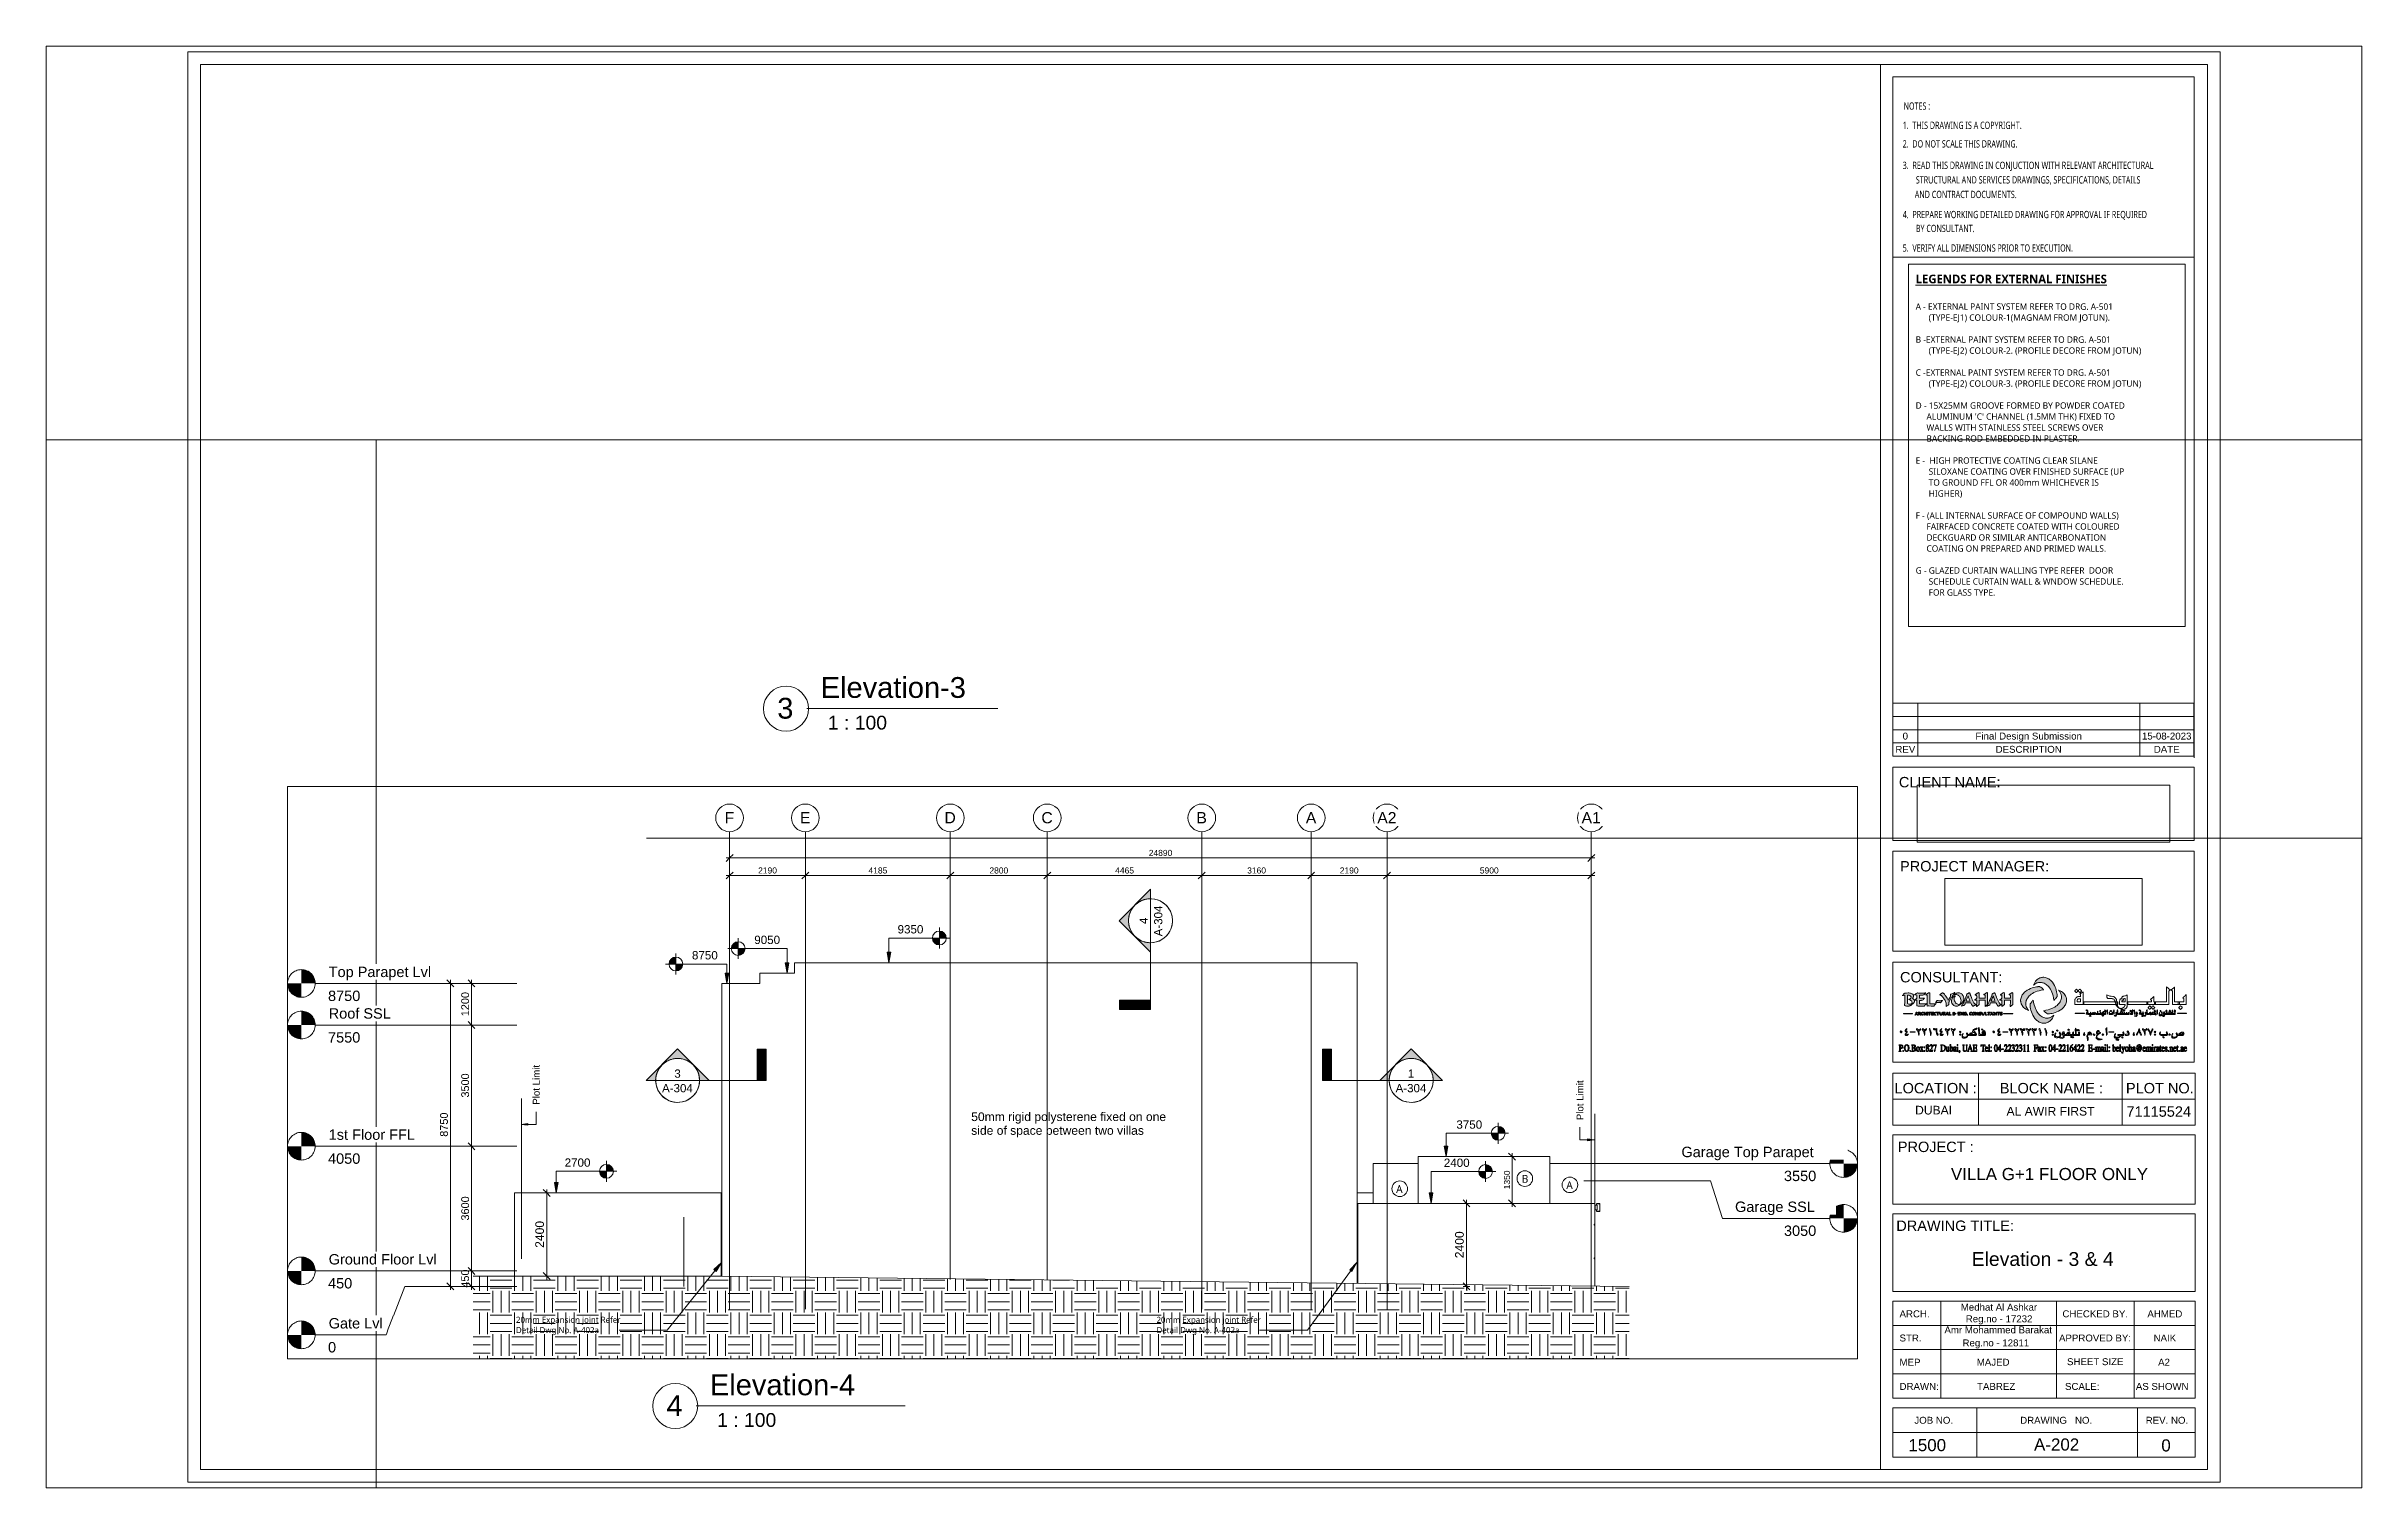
# Paper-space layout 'Layout1' of a CAD drawing. Header units: millimetres. Extents: x -33 to 635, y -3 to 414.
# The model-space entities are those that its viewports show. They can reach past a viewport. Long polylines and large blocks are cut down to what shows.
import ezdxf

# ---------------------------------------------------------------- set-up
doc = ezdxf.new("R2010")
doc.units = ezdxf.units.MM
for name, pattern in [('Centre', [31.75, 6.35, -4.75, 15.9, -4.75]), ('Grid Line', [22.225, 12.7, -3.175, 3.175, -3.175]), ('Hidden', [7.14375, 4.7625, -2.38125])]:
    doc.linetypes.add(name, pattern=pattern)
for name, color, linetype, lineweight in [('A-ANNO-DIMS', 211, 'Continuous', 9), ('A-ANNO-DIMS-100', 211, 'Continuous', 9), ('A-ANNO-NOTE', 131, 'Continuous', 9), ('A-DETL', 90, 'Continuous', 9), ('A-DETL-GENF', 92, 'Continuous', 9), ('A-DETL-HDLN', 90, 'Hidden', 9), ('A-DETL-THIN', 151, 'Continuous', 9), ('A-FLOR-LEVL', 51, 'Continuous', 9), ('A-GENM', 13, 'Continuous', 9), ('A-WALL', 113, 'Continuous', 9), ('E-LITE-EQPM', 33, 'Continuous', 9), ('G-ANNO-DIMS', 111, 'Continuous', 9), ('G-ANNO-SCHD', 231, 'Continuous', 9), ('G-ANNO-TEXT', 231, 'Continuous', 9), ('G-ANNO-TTLB', 6, 'Continuous', 18), ('G-IMPT', 8, 'Continuous', 9), ('Q-CASE', 31, 'Continuous', 9), ('S-GRID', 1, 'Continuous', 9), ('S-GRID-IDEN', 1, 'Continuous', 9)]:
    doc.layers.add(name, color=color, linetype=linetype, lineweight=lineweight)
doc.layers.add('G-ANNO-NPLT', color=191, linetype='Continuous', plot=False)
doc.styles.add('Arial', font='arial.ttf', dxfattribs={"height": 238.125})
doc.styles.add('Arial_1', font='arial.ttf', dxfattribs={"height": 300})
doc.styles.add('Arial_10', font='arial.ttf', dxfattribs={"height": 2.5})
doc.styles.add('Arial_11', font='arial.ttf', dxfattribs={"height": 3.5})
doc.styles.add('Arial_12', font='arial.ttf', dxfattribs={"height": 4})
doc.styles.add('Arial_13', font='arial.ttf', dxfattribs={"height": 6})
doc.styles.add('Arial_2', font='arial.ttf', dxfattribs={"height": 325})
doc.styles.add('Arial_3', font='arial.ttf', dxfattribs={"height": 225})
doc.styles.add('Arial_4', font='arial.ttf', dxfattribs={"height": 240})
doc.styles.add('Arial_5', font='arial.ttf', dxfattribs={"height": 200})
doc.styles.add('Arial_6', font='arial.ttf', dxfattribs={"height": 175})
doc.styles.add('Arial_7', font='arial.ttf', dxfattribs={"height": 250})
doc.styles.add('Arial_8', font='arial.ttf', dxfattribs={"height": 3})
doc.styles.add('Arial_9', font='arial.ttf', dxfattribs={"height": 2})
doc.styles.add('Lucida Sans Unicode', font='l_10646.ttf', dxfattribs={"height": 225})
doc.styles.add('Lucida Sans Unicode_1', font='l_10646.ttf', dxfattribs={"height": 175})
doc.styles.add('Lucida Sans Unicode_2', font='l_10646.ttf', dxfattribs={"height": 185})
doc.styles.add('Lucida Sans Unicode_3', font='l_10646.ttf', dxfattribs={"width": 0.7, "height": 2.1})
doc.styles.add('Lucida Sans Unicode_B', font='', dxfattribs={"height": 250})
doc.styles.get('Lucida Sans Unicode_B').set_extended_font_data('Lucida Sans Unicode', bold=True)
doc.dimstyles.new('25', dxfattribs={"dimscale": 304.8, "dimtxt": 255.06485, "dimasz": 0.656168, "dimexe": 0.328084, "dimexo": 0.0625, "dimgap": 0.016404, "dimtad": 1, "dimdec": 0, "dimzin": 0, "dimdsep": 46, "dimtxsty": 'Arial_7', "dimblk1": 'OBLIQUE', "dimblk2": 'OBLIQUE', "dimsah": 1, "dimcen": 0.09, "dimdle": 0.328084, "dimazin": 0, "dimtfac": 1, "dimtdec": 4, "dimtix": 1, "dimtmove": 0, "dimatfit": 3, "dimfxl": 0.328084, "dimfxlon": 1, "dimtvp": 1, "dimtolj": 1, "dimtzin": 0, "dimarcsym": 2})
doc.dimstyles.new('Ele-dim-100', dxfattribs={"dimscale": 304.8, "dimtxt": 229.558365, "dimasz": 0.656168, "dimexe": 0.492126, "dimexo": 0.0625, "dimgap": 0.016404, "dimtad": 1, "dimdec": 0, "dimrnd": 5, "dimzin": 0, "dimdsep": 46, "dimtxsty": 'Arial_3', "dimblk1": 'OBLIQUE', "dimblk2": 'OBLIQUE', "dimsah": 1, "dimcen": 0.09, "dimdle": 0.328084, "dimazin": 0, "dimtfac": 1, "dimtdec": 4, "dimtix": 1, "dimtmove": 0, "dimatfit": 3, "dimfxl": 0.787402, "dimfxlon": 1, "dimtvp": 1, "dimtolj": 1, "dimtzin": 0, "dimarcsym": 2})
doc.dimstyles.new('Ele-dim-100_1', dxfattribs={"dimscale": 304.8, "dimtxt": 229.558365, "dimasz": 0.656168, "dimexe": 0.492126, "dimexo": 0.0625, "dimgap": 0.016404, "dimtad": 1, "dimdec": 0, "dimrnd": 5, "dimzin": 0, "dimdsep": 46, "dimtxsty": 'Arial_3', "dimblk1": 'OBLIQUE', "dimblk2": 'OBLIQUE', "dimsah": 1, "dimcen": 0.09, "dimdle": 0.328084, "dimazin": 0, "dimtfac": 1, "dimtdec": 4, "dimtix": 1, "dimtmove": 2, "dimatfit": 3, "dimfxl": 0.787402, "dimfxlon": 1, "dimtvp": 1, "dimtolj": 1, "dimtzin": 0, "dimarcsym": 2})
doc.dimstyles.new('Ele-dim-100_2', dxfattribs={"dimscale": 304.8, "dimtxt": 178.545395, "dimasz": 0.656168, "dimexe": 0.492126, "dimexo": 0.0625, "dimgap": 0.016404, "dimtad": 1, "dimdec": 0, "dimrnd": 5, "dimzin": 0, "dimdsep": 46, "dimtxsty": 'Arial_6', "dimblk1": 'OBLIQUE', "dimblk2": 'OBLIQUE', "dimsah": 1, "dimcen": 0.09, "dimdle": 0.328084, "dimazin": 0, "dimtfac": 1, "dimtdec": 4, "dimtix": 1, "dimtmove": 0, "dimatfit": 3, "dimfxl": 0.787402, "dimfxlon": 1, "dimtvp": 1, "dimtolj": 1, "dimtzin": 0, "dimarcsym": 2})
doc.dimstyles.new('grid-dim', dxfattribs={"dimscale": 304.8, "dimtxt": 178.545395, "dimasz": 0.656168, "dimexe": 0.328084, "dimexo": 0.0625, "dimgap": 0.016404, "dimtad": 1, "dimdec": 0, "dimzin": 0, "dimdsep": 46, "dimtxsty": 'Arial_6', "dimblk1": 'OBLIQUE', "dimblk2": 'OBLIQUE', "dimsah": 1, "dimcen": 0.09, "dimdle": 0.328084, "dimazin": 0, "dimtfac": 1, "dimtdec": 4, "dimtix": 1, "dimtmove": 0, "dimatfit": 3, "dimfxl": 0.328084, "dimfxlon": 1, "dimtvp": 1, "dimtolj": 1, "dimtzin": 0, "dimarcsym": 2})
picture_1 = doc.add_image_def('image1.jpeg', size_in_pixel=(714, 241))
picture_2 = doc.add_image_def('image2.jpeg', size_in_pixel=(646, 145))

psp = doc.layouts.get("Layout1")

# ---------------------------------------------------------------- texts
at = {"layer": 'G-ANNO-SCHD', "char_height": 2, "attachment_point": 2, "line_spacing_factor": 0.941778, "style": 'Arial_9'}
for s, insert, width in [('0', (503.56, 215.43), 1.8609), ('Final Design Submission', (539.19, 215.43), 36.7033), ('15-08-2023', (579.05, 215.43), 17.0907), ('REV', (503.56, 211.6), 6.8559), ('DESCRIPTION', (539.19, 211.6), 22.7712), ('DATE', (579.05, 211.6), 8.8881)]:
    psp.add_mtext(s, dxfattribs=dict(at, insert=insert, width=width))
at = {"layer": 'G-ANNO-TTLB', "lineweight": 9, "attachment_point": 1}
for s, insert, char_height, width, style in [('Elevation-3', (190.29, 231.46), 6, 51.308, 'Arial_13'), ('3', (177.73, 225.47), 6, 5.692, 'Arial_13'), (' 1 : 100', (190.8, 220.31), 4, 22.7679, 'Arial_12'), ('Elevation - 3 & 4', (522.74, 65.42), 4, 50.1055, 'Arial_12'), ('Elevation-4', (158.29, 30.08), 6, 51.308, 'Arial_13'), ('4', (145.74, 24.1), 6, 5.692, 'Arial_13'), (' 1 : 100', (158.81, 18.94), 4, 22.7679, 'Arial_12'), ('A-202', (540.74, 11.6), 3.5, 16.1139, 'Arial_11'), ('0', (577.5, 11.35), 3.5, 3.3671, 'Arial_11')]:
    psp.add_mtext(s, dxfattribs=dict(at, insert=insert, char_height=char_height, width=width, style=style))

msp = doc.modelspace()

# ---------------------------------------------------------------- texts
at = {"layer": 'A-ANNO-NOTE', "attachment_point": 1, "rotation": 90, "style": 'Arial'}
for s, insert, char_height, width in [('A-304', (44319.67, 10110.98), 238.125, 1082.2781), ('4', (43899.3, 10464.98), 238.12, 224.4725)]:
    msp.add_mtext(s, dxfattribs=dict(at, insert=insert, char_height=char_height, width=width))
at = {"layer": 'A-ANNO-NOTE', "attachment_point": 1}
for s, insert, char_height, width, style in [('3', (30461.91, 6266.1), 238.12, 224.4725, 'Arial'), ('1', (51649.17, 6266.1), 238.12, 224.4725, 'Arial'), ('A-304', (30107.91, 5845.73), 238.125, 1082.2781, 'Arial'), ('A-304', (51295.17, 5845.73), 238.125, 1082.2781, 'Arial'), ('B', (54939.03, 3219.82), 225, 224.4725, 'Lucida Sans Unicode'), ('A', (56224.71, 3037.79), 225, 264.5569, 'Lucida Sans Unicode'), ('A', (51310.01, 2925.78), 225, 264.5569, 'Lucida Sans Unicode')]:
    msp.add_mtext(s, dxfattribs=dict(at, insert=insert, char_height=char_height, width=width, style=style))
at = {"layer": 'A-FLOR-LEVL', "char_height": 300, "attachment_point": 1, "style": 'Arial_1', "bg_fill": 3, "box_fill_scale": 1.25, "bg_fill_color": 256, "bg_fill_true_color": 13158600, "bg_fill_transparency": 0}
for s, insert, width in [('Top Parapet Lvl', (20478.7, 9234.39), 3663.7119), ('8750', (20459.93, 8542.55), 1154.43), ('Roof SSL', (20478.7, 8034.39), 2212.6575), ('7550', (20459.93, 7342.55), 1154.43), ('1st Floor FFL', (20478.7, 4534.39), 3062.4462), ('4050', (20459.93, 3842.55), 1154.43), ('3550', (62512.4, 3342.55), 1154.43), ('3050', (62512.4, 1759.49), 1154.43), ('Ground Floor Lvl', (20478.7, 934.39), 3848.1), ('450', (20459.93, 242.55), 865.8225), ('Gate Lvl', (20478.7, -912.92), 1932.0669), ('0', (20459.93, -1604.75), 288.6075)]:
    msp.add_mtext(s, dxfattribs=dict(at, insert=insert, width=width))
at = {"layer": 'G-ANNO-DIMS', "char_height": 240, "width": 893.2442, "attachment_point": 1, "line_spacing_factor": 0.941778, "style": 'Arial_4'}
for s, insert in [('9350', (36909.88, 10434.5)), ('9050', (32771.02, 10129.12)), ('8750', (30971.06, 9683.9)), ('3750', (53049.78, 4795.87)), ('2700', (27293.63, 3697.72)), ('2400', (52687.53, 3692.66))]:
    msp.add_mtext(s, dxfattribs=dict(at, insert=insert))
at = {"layer": 'G-ANNO-TEXT', "color": 7, "attachment_point": 1}
for s, insert, char_height, width, style in [('\\LLEGENDS FOR EXTERNAL FINISHES', (65635.91, 15228.07), 250, 7223.2044, 'Lucida Sans Unicode_B'), ('A - EXTERNAL PAINT SYSTEM REFER TO DRG. A-501', (65635.91, 14398.28), 185, 8129.1112, 'Lucida Sans Unicode_2'), ('      (TYPE-EJ1) COLOUR-1(MAGNAM FROM JOTUN).', (65635.91, 14080.78), 185, 7936.7063, 'Lucida Sans Unicode_2'), ('B -EXTERNAL PAINT SYSTEM REFER TO DRG. A-501', (65635.91, 13445.78), 185, 7984.8075, 'Lucida Sans Unicode_2'), ('      (TYPE-EJ2) COLOUR-2. (PROFILE DECORE FROM JOTUN)', (65635.91, 13128.28), 185, 9179.3219, 'Lucida Sans Unicode_2'), ('C -EXTERNAL PAINT SYSTEM REFER TO DRG. A-501', (65635.91, 12493.28), 185, 8024.8919, 'Lucida Sans Unicode_2'), ('      (TYPE-EJ2) COLOUR-3. (PROFILE DECORE FROM JOTUN)', (65635.91, 12175.78), 185, 9179.3219, 'Lucida Sans Unicode_2'), ('D - 15X25MM GROOVE FORMED BY POWDER COATED', (65635.91, 11540.78), 185, 8337.55, 'Lucida Sans Unicode_2'), ("     ALUMINUM 'C' CHANNEL (1.5MM THK) FIXED TO", (65635.91, 11223.28), 185, 7976.7906, 'Lucida Sans Unicode_2'), ('     WALLS WITH STAINLESS STEEL SCREWS OVER', (65635.91, 10905.78), 185, 7447.6769, 'Lucida Sans Unicode_2'), ('     BACKING ROD EMBEDDED IN PLASTER.', (65635.91, 10588.28), 185, 6509.7025, 'Lucida Sans Unicode_2'), ('E -  HIGH PROTECTIVE COATING CLEAR SILANE', (65635.91, 9953.28), 185, 7335.4406, 'Lucida Sans Unicode_2'), ('      SILOXANE COATING OVER FINISHED SURFACE (UP', (65635.91, 9635.78), 185, 8305.4825, 'Lucida Sans Unicode_2'), ('      TO GROUND FFL OR 400mm WHICHEVER IS ', (65635.91, 9318.28), 185, 7431.6431, 'Lucida Sans Unicode_2'), ('      HIGHER)', (65635.91, 9000.78), 185, 1899.9994, 'Lucida Sans Unicode_2'), ('F - (ALL INTERNAL SURFACE OF COMPOUND WALLS)', (65635.91, 8365.78), 185, 8097.0438, 'Lucida Sans Unicode_2'), ('     FAIRFACED CONCRETE COATED WITH COLOURED', (65635.91, 8048.28), 185, 8201.2631, 'Lucida Sans Unicode_2'), ('     DECKGUARD OR SIMILAR ANTICARBONATION', (65635.91, 7730.78), 185, 7583.9638, 'Lucida Sans Unicode_2'), ('     COATING ON PREPARED AND PRIMED WALLS.', (65635.91, 7413.28), 185, 7551.8962, 'Lucida Sans Unicode_2'), ('G - GLAZED CURTAIN WALLING TYPE REFER  DOOR ', (65635.91, 6778.28), 185, 8016.875, 'Lucida Sans Unicode_2'), ('      SCHEDULE CURTAIN WALL & WNDOW SCHEDULE.', (65635.91, 6460.78), 185, 8233.3306, 'Lucida Sans Unicode_2'), ('      FOR GLASS TYPE.', (65635.91, 6143.28), 185, 3286.9187, 'Lucida Sans Unicode_2'), ('50mm rigid polysterene fixed on one ', (39037.02, 5026.71), 250, 6886.4956, 'Arial_7'), ('side of space between two villas ', (39037.02, 4629.83), 250, 6124.8925, 'Arial_7'), ('20mm Expansion joint Refer ', (25888.38, -875.3), 175, 4208.8594, 'Lucida Sans Unicode_1'), ('20mm Expansion joint Refer ', (44388.38, -875.3), 175, 4208.8594, 'Lucida Sans Unicode_1'), ('Detail Dwg No. A-402a', (25888.38, -1172.96), 175, 3359.0706, 'Lucida Sans Unicode_1'), ('Detail Dwg No. A-402a', (44388.38, -1172.96), 175, 3359.0706, 'Lucida Sans Unicode_1')]:
    msp.add_mtext(s, dxfattribs=dict(at, insert=insert, char_height=char_height, width=width, style=style))
at = {"layer": 'G-ANNO-TEXT', "color": 7, "char_height": 200, "width": 1435.0206, "attachment_point": 1, "rotation": 90, "style": 'Arial_5'}
for insert in [(26372.84, 5248.91), (56520.55, 4802.31)]:
    msp.add_mtext('Plot Limit', dxfattribs=dict(at, insert=insert))

# ---------------------------------------------------------------- blocks, each defined once
blk = doc.blocks.new('1500-tiltle-sheet-A2 - logo-1_dwg_logo1-1667610-Elevation - 3 _ 4')
at = {"layer": 'G-IMPT', "lineweight": 18}
h = blk.add_hatch(color=256, dxfattribs=at)
edge = h.paths.add_edge_path()
edge.add_line((764.62, 165.64), (764.57, 165.6))
edge.add_line((764.67, 165.69), (764.62, 165.64))
edge = h.paths.add_edge_path()
edge.add_line((770.56, 161.27), (770.53, 161.24))
edge.add_line((770.6, 161.33), (770.56, 161.27))
edge = h.paths.add_edge_path()
edge.add_line((771.42, 162.34), (771.37, 162.26))
edge.add_line((771.44, 162.39), (771.42, 162.34))
edge = h.paths.add_edge_path()
edge.add_line((771.45, 162.5), (771.44, 162.44))
edge.add_line((771.45, 162.58), (771.45, 162.5))
edge = h.paths.add_edge_path()
edge.add_line((770.37, 166.04), (770.06, 166.49))
edge.add_line((770.06, 166.49), (769.88, 166.69))
edge.add_line((769.88, 166.69), (769.69, 166.89))
edge.add_line((769.69, 166.89), (769.49, 167.08))
edge.add_line((769.49, 167.08), (769.27, 167.25))
edge.add_line((769.27, 167.25), (769.04, 167.41))
edge.add_line((769.04, 167.41), (768.78, 167.55))
edge.add_line((768.78, 167.55), (768.52, 167.67))
edge.add_line((768.52, 167.67), (768.24, 167.77))
edge.add_line((768.24, 167.77), (767.94, 167.85))
edge.add_line((767.94, 167.85), (767.62, 167.9))
edge.add_line((767.62, 167.9), (767.28, 167.9))
edge.add_line((767.28, 167.9), (767.1, 167.87))
edge.add_line((767.1, 167.87), (766.9, 167.84))
edge.add_line((766.9, 167.84), (766.68, 167.78))
edge.add_line((766.68, 167.78), (766.44, 167.7))
edge.add_line((766.44, 167.7), (766.19, 167.59))
edge.add_line((766.19, 167.59), (765.94, 167.44))
edge.add_line((765.94, 167.44), (765.68, 167.25))
edge.add_line((765.68, 167.25), (765.44, 167.03))
edge.add_line((765.44, 167.03), (765.19, 166.75))
edge.add_line((765.19, 166.75), (764.96, 166.42))
edge.add_line((764.96, 166.42), (764.76, 166.04))
edge.add_line((764.76, 166.04), (764.57, 165.6))
edge.add_line((764.67, 165.69), (764.76, 165.76))
edge.add_line((764.86, 165.83), (764.76, 165.76))
edge.add_line((764.86, 165.83), (764.98, 165.91))
edge.add_line((764.98, 165.91), (765.26, 166.08))
edge.add_line((765.26, 166.08), (765.62, 166.25))
edge.add_line((765.62, 166.25), (765.81, 166.32))
edge.add_line((765.81, 166.32), (766.02, 166.38))
edge.add_line((766.02, 166.38), (766.24, 166.41))
edge.add_line((766.24, 166.41), (766.47, 166.43))
edge.add_line((766.47, 166.43), (766.7, 166.43))
edge.add_line((766.7, 166.43), (766.94, 166.39))
edge.add_line((766.94, 166.39), (767.19, 166.34))
edge.add_line((767.19, 166.34), (767.45, 166.26))
edge.add_line((767.45, 166.26), (767.71, 166.15))
edge.add_line((767.71, 166.15), (767.96, 166.02))
edge.add_line((767.96, 166.02), (768.23, 165.85))
edge.add_line((768.23, 165.85), (768.49, 165.65))
edge.add_line((768.49, 165.65), (768.75, 165.42))
edge.add_line((768.75, 165.42), (769, 165.15))
edge.add_line((769, 165.15), (769.25, 164.84))
edge.add_line((769.25, 164.84), (769.48, 164.47))
edge.add_line((769.48, 164.47), (769.69, 164.07))
edge.add_line((769.69, 164.07), (769.9, 163.61))
edge.add_line((769.9, 163.61), (770.09, 163.11))
edge.add_line((770.09, 163.11), (770.25, 162.54))
edge.add_line((770.25, 162.54), (770.4, 161.92))
edge.add_line((770.4, 161.92), (770.53, 161.24))
edge.add_line((770.6, 161.33), (770.66, 161.38))
edge.add_line((770.66, 161.38), (770.79, 161.53))
edge.add_line((770.79, 161.53), (770.95, 161.71))
edge.add_line((770.95, 161.71), (771.25, 162.1))
edge.add_line((771.25, 162.1), (771.37, 162.26))
edge.add_line((771.44, 162.39), (771.44, 162.44))
edge.add_line((771.45, 162.58), (771.44, 162.69))
edge.add_line((771.43, 162.82), (771.44, 162.69))
edge.add_line((771.43, 162.82), (771.42, 162.97))
edge.add_line((771.42, 162.97), (771.37, 163.31))
edge.add_line((771.37, 163.31), (771.29, 163.71))
edge.add_line((771.29, 163.71), (771.18, 164.15))
edge.add_line((771.18, 164.15), (771.05, 164.61))
edge.add_line((771.05, 164.61), (770.86, 165.09))
edge.add_line((770.86, 165.09), (770.64, 165.57))
edge.add_line((770.64, 165.57), (770.37, 166.04))
edge = h.paths.add_edge_path()
edge.add_line((763.61, 160.09), (763.6, 160.03))
edge.add_line((763.61, 160.13), (763.61, 160.09))
edge = h.paths.add_edge_path()
edge.add_line((764.45, 161.2), (764.39, 161.14))
edge.add_line((764.49, 161.25), (764.45, 161.2))
edge = h.paths.add_edge_path()
edge.add_line((769.37, 155.27), (769.11, 155.09))
edge.add_line((769.11, 155.09), (768.86, 154.94))
edge.add_line((768.86, 154.94), (768.61, 154.83))
edge.add_line((768.61, 154.83), (768.37, 154.74))
edge.add_line((768.37, 154.74), (768.15, 154.68))
edge.add_line((768.15, 154.68), (767.95, 154.65))
edge.add_line((767.95, 154.65), (767.78, 154.63))
edge.add_line((767.63, 154.62), (767.78, 154.63))
edge.add_line((767.63, 154.62), (767.45, 154.62))
edge.add_line((767.43, 154.63), (767.45, 154.62))
edge.add_line((767.43, 154.63), (767.11, 154.68))
edge.add_line((767.11, 154.68), (766.81, 154.76))
edge.add_line((766.81, 154.76), (766.53, 154.85))
edge.add_line((766.53, 154.85), (766.27, 154.97))
edge.add_line((766.27, 154.97), (766.01, 155.12))
edge.add_line((766.01, 155.12), (765.78, 155.28))
edge.add_line((765.78, 155.28), (765.56, 155.45))
edge.add_line((765.56, 155.45), (765.36, 155.63))
edge.add_line((765.36, 155.63), (765.17, 155.84))
edge.add_line((765.17, 155.84), (764.99, 156.04))
edge.add_line((764.99, 156.04), (764.68, 156.49))
edge.add_line((764.68, 156.49), (764.41, 156.95))
edge.add_line((764.41, 156.95), (764.19, 157.44))
edge.add_line((764.19, 157.44), (764.01, 157.92))
edge.add_line((764.01, 157.92), (763.87, 158.38))
edge.add_line((763.87, 158.38), (763.76, 158.82))
edge.add_line((763.76, 158.82), (763.68, 159.22))
edge.add_line((763.68, 159.22), (763.64, 159.55))
edge.add_line((763.62, 159.71), (763.64, 159.55))
edge.add_line((763.62, 159.71), (763.61, 159.83))
edge.add_line((763.6, 159.94), (763.61, 159.83))
edge.add_line((763.6, 159.94), (763.6, 160.03))
edge.add_line((763.61, 160.13), (763.64, 160.19))
edge.add_line((763.68, 160.26), (763.64, 160.19))
edge.add_line((763.68, 160.26), (763.8, 160.43))
edge.add_line((763.8, 160.43), (764.11, 160.81))
edge.add_line((764.11, 160.81), (764.27, 161))
edge.add_line((764.27, 161), (764.39, 161.14))
edge.add_line((764.49, 161.25), (764.53, 161.29))
edge.add_line((764.53, 161.29), (764.65, 160.6))
edge.add_line((764.65, 160.6), (764.8, 159.98))
edge.add_line((764.8, 159.98), (764.96, 159.42))
edge.add_line((764.96, 159.42), (765.15, 158.92))
edge.add_line((765.15, 158.92), (765.36, 158.46))
edge.add_line((765.36, 158.46), (765.57, 158.06))
edge.add_line((765.57, 158.06), (765.81, 157.69))
edge.add_line((765.81, 157.69), (766.05, 157.38))
edge.add_line((766.05, 157.38), (766.3, 157.1))
edge.add_line((766.3, 157.1), (766.56, 156.87))
edge.add_line((766.56, 156.87), (766.82, 156.67))
edge.add_line((766.82, 156.67), (767.09, 156.51))
edge.add_line((767.09, 156.51), (767.35, 156.37))
edge.add_line((767.35, 156.37), (767.6, 156.27))
edge.add_line((767.6, 156.27), (767.86, 156.19))
edge.add_line((767.86, 156.19), (768.11, 156.13))
edge.add_line((768.11, 156.13), (768.35, 156.1))
edge.add_line((768.35, 156.1), (768.58, 156.09))
edge.add_line((768.58, 156.09), (768.81, 156.11))
edge.add_line((768.81, 156.11), (769.03, 156.15))
edge.add_line((769.03, 156.15), (769.24, 156.21))
edge.add_line((769.24, 156.21), (769.44, 156.27))
edge.add_line((769.44, 156.27), (769.79, 156.44))
edge.add_line((769.79, 156.44), (770.07, 156.62))
edge.add_line((770.19, 156.7), (770.07, 156.62))
edge.add_line((770.19, 156.7), (770.3, 156.77))
edge.add_line((770.38, 156.84), (770.3, 156.77))
edge.add_line((770.38, 156.84), (770.43, 156.89))
edge.add_line((770.48, 156.92), (770.43, 156.89))
edge.add_line((770.48, 156.92), (770.3, 156.49))
edge.add_line((770.3, 156.49), (770.09, 156.1))
edge.add_line((770.09, 156.1), (769.86, 155.78))
edge.add_line((769.86, 155.78), (769.62, 155.5))
edge.add_line((769.62, 155.5), (769.37, 155.27))
h = blk.add_hatch(color=256, dxfattribs=at)
edge = h.paths.add_edge_path()
edge.add_line((736.82, 161.22), (736.82, 161.23))
edge.add_line((736.8, 161.2), (736.82, 161.22))
edge = h.paths.add_edge_path()
edge.add_line((736.27, 160.59), (736.29, 160.61))
edge.add_line((736.27, 160.59), (736.27, 160.59))
edge = h.paths.add_edge_path()
edge.add_line((736.31, 160.59), (736.27, 160.59))
edge.add_line((736.4, 160.59), (736.31, 160.59))
edge = h.paths.add_edge_path()
edge.add_line((737.81, 160.58), (737.79, 160.55))
edge.add_line((737.88, 160.65), (737.81, 160.58))
edge = h.paths.add_edge_path()
edge.add_line((738.06, 161.15), (738.2, 161.16))
edge.add_line((738.06, 161.15), (737.9, 161.14))
edge.add_line((737.9, 161.14), (737.74, 161.14))
edge.add_line((737.6, 161.14), (737.74, 161.14))
edge.add_line((737.6, 161.14), (737.5, 161.13))
edge.add_line((737.46, 161.13), (737.26, 161.14))
edge.add_line((737.26, 161.14), (737.09, 161.15))
edge.add_line((736.95, 161.19), (737.09, 161.15))
edge.add_line((736.95, 161.19), (736.82, 161.23))
edge.add_line((736.73, 161.13), (736.8, 161.2))
edge.add_line((736.73, 161.13), (736.64, 161.02))
edge.add_line((736.55, 160.91), (736.64, 161.02))
edge.add_line((736.55, 160.91), (736.45, 160.79))
edge.add_line((736.36, 160.69), (736.45, 160.79))
edge.add_line((736.36, 160.69), (736.29, 160.61))
edge.add_line((736.4, 160.59), (736.52, 160.6))
edge.add_line((736.68, 160.6), (736.52, 160.6))
edge.add_line((736.68, 160.6), (736.83, 160.61))
edge.add_line((736.95, 160.62), (736.83, 160.61))
edge.add_line((736.95, 160.62), (737.05, 160.62))
edge.add_line((737.08, 160.63), (737.05, 160.62))
edge.add_line((737.08, 160.63), (737.32, 160.62))
edge.add_line((737.32, 160.62), (737.54, 160.59))
edge.add_line((737.65, 160.58), (737.54, 160.59))
edge.add_line((737.65, 160.58), (737.79, 160.55))
edge.add_line((737.88, 160.65), (737.96, 160.75))
edge.add_line((738.06, 160.86), (737.96, 160.75))
edge.add_line((738.06, 160.86), (738.17, 160.97))
edge.add_line((738.25, 161.07), (738.17, 160.97))
edge.add_line((738.25, 161.07), (738.31, 161.14))
edge.add_line((738.34, 161.16), (738.31, 161.14))
edge.add_line((738.34, 161.16), (738.33, 161.16))
edge = h.paths.add_edge_path()
edge.add_line((729.52, 160.47), (729.49, 160.38))
edge.add_line((729.52, 160.47), (729.53, 160.59))
edge.add_line((729.53, 160.59), (729.51, 160.77))
edge.add_line((729.51, 160.77), (729.44, 160.94))
edge.add_line((729.44, 160.94), (729.34, 161.09))
edge.add_line((729.34, 161.09), (729.18, 161.23))
edge.add_line((729.18, 161.23), (729.04, 161.33))
edge.add_line((729.04, 161.33), (728.89, 161.39))
edge.add_line((728.75, 161.44), (728.89, 161.39))
edge.add_line((728.75, 161.44), (728.6, 161.45))
edge.add_line((728.6, 161.55), (728.6, 161.45))
edge.add_line((728.6, 161.55), (728.82, 161.61))
edge.add_line((728.82, 161.61), (729.01, 161.71))
edge.add_line((729.11, 161.81), (729.01, 161.71))
edge.add_line((729.11, 161.81), (729.18, 161.91))
edge.add_line((729.23, 162.02), (729.18, 161.91))
edge.add_line((729.23, 162.02), (729.24, 162.15))
edge.add_line((729.23, 162.27), (729.24, 162.15))
edge.add_line((729.23, 162.27), (729.18, 162.38))
edge.add_line((729.12, 162.48), (729.18, 162.38))
edge.add_line((729.12, 162.48), (729.02, 162.57))
edge.add_line((728.88, 162.65), (729.02, 162.57))
edge.add_line((728.88, 162.65), (728.72, 162.7))
edge.add_line((728.72, 162.7), (728.53, 162.74))
edge.add_line((728.53, 162.74), (728.31, 162.75))
edge.add_line((728.17, 162.75), (728.17, 160.32))
edge.add_line((728.17, 160.32), (728.39, 160.24))
edge.add_line((728.39, 160.24), (728.61, 160.18))
edge.add_line((728.61, 160.18), (728.81, 160.14))
edge.add_line((728.81, 160.14), (728.98, 160.13))
edge.add_line((729.11, 160.13), (728.98, 160.13))
edge.add_line((729.11, 160.13), (729.22, 160.15))
edge.add_line((729.31, 160.19), (729.22, 160.15))
edge.add_line((729.31, 160.19), (729.39, 160.23))
edge.add_line((729.45, 160.3), (729.39, 160.23))
edge.add_line((729.45, 160.3), (729.49, 160.38))
edge = h.paths.add_edge_path()
edge.add_line((727.39, 163.28), (727.4, 163.29))
edge.add_line((727.38, 163.26), (727.39, 163.28))
edge = h.paths.add_edge_path()
edge.add_line((726.72, 162.67), (726.74, 162.68))
edge.add_line((726.72, 162.66), (726.72, 162.67))
edge = h.paths.add_edge_path()
edge.add_line((726.74, 162.66), (726.72, 162.66))
edge.add_line((726.83, 162.67), (726.74, 162.66))
edge = h.paths.add_edge_path()
edge.add_line((727.39, 162.71), (727.32, 162.7))
edge.add_line((727.43, 162.71), (727.39, 162.71))
edge = h.paths.add_edge_path()
edge.add_line((727.44, 162.66), (727.43, 162.71))
edge.add_line((727.45, 162.59), (727.44, 162.66))
edge = h.paths.add_edge_path()
edge.add_line((730.05, 161.49), (730.13, 161.38))
edge.add_line((730.05, 161.49), (729.97, 161.59))
edge.add_line((729.86, 161.69), (729.97, 161.59))
edge.add_line((729.86, 161.69), (729.73, 161.77))
edge.add_line((729.59, 161.85), (729.73, 161.77))
edge.add_line((729.59, 161.85), (729.77, 161.97))
edge.add_line((729.77, 161.97), (729.89, 162.12))
edge.add_line((729.89, 162.12), (729.97, 162.28))
edge.add_line((729.97, 162.28), (729.98, 162.47))
edge.add_line((729.98, 162.59), (729.98, 162.47))
edge.add_line((729.98, 162.59), (729.95, 162.71))
edge.add_line((729.9, 162.81), (729.95, 162.71))
edge.add_line((729.9, 162.81), (729.82, 162.92))
edge.add_line((729.73, 163), (729.82, 162.92))
edge.add_line((729.73, 163), (729.61, 163.08))
edge.add_line((729.48, 163.16), (729.61, 163.08))
edge.add_line((729.48, 163.16), (729.32, 163.22))
edge.add_line((729.32, 163.22), (729.11, 163.29))
edge.add_line((729.11, 163.29), (728.87, 163.33))
edge.add_line((728.87, 163.33), (728.63, 163.36))
edge.add_line((728.63, 163.36), (728.38, 163.36))
edge.add_line((728.38, 163.36), (727.9, 163.35))
edge.add_line((727.9, 163.35), (727.67, 163.32))
edge.add_line((727.67, 163.32), (727.4, 163.29))
edge.add_line((727.3, 163.19), (727.38, 163.26))
edge.add_line((727.3, 163.19), (727.19, 163.09))
edge.add_line((727.19, 163.09), (727.06, 162.98))
edge.add_line((727.06, 162.98), (726.93, 162.86))
edge.add_line((726.82, 162.76), (726.93, 162.86))
edge.add_line((726.82, 162.76), (726.74, 162.68))
edge.add_line((726.83, 162.67), (727.07, 162.68))
edge.add_line((727.07, 162.68), (727.32, 162.7))
edge.add_line((727.45, 162.59), (727.45, 162.5))
edge.add_line((727.46, 162.39), (727.45, 162.5))
edge.add_line((727.46, 162.39), (727.46, 162.03))
edge.add_line((727.46, 162.03), (727.45, 161.76))
edge.add_line((727.45, 161.76), (727.45, 161.46))
edge.add_line((727.45, 161.46), (727.44, 161.14))
edge.add_line((727.44, 161.14), (727.42, 160.79))
edge.add_line((727.42, 160.79), (727.41, 160.46))
edge.add_line((727.41, 160.46), (727.39, 160.17))
edge.add_line((727.39, 160.17), (727.37, 159.93))
edge.add_line((727.37, 159.93), (727.35, 159.74))
edge.add_line((727.35, 159.74), (727.58, 159.67))
edge.add_line((727.58, 159.67), (727.76, 159.64))
edge.add_line((727.76, 159.64), (727.97, 159.6))
edge.add_line((727.97, 159.6), (728.14, 159.57))
edge.add_line((728.29, 159.55), (728.14, 159.57))
edge.add_line((728.29, 159.55), (728.41, 159.54))
edge.add_line((728.56, 159.55), (728.41, 159.54))
edge.add_line((728.56, 159.55), (728.7, 159.59))
edge.add_line((728.7, 159.59), (728.86, 159.64))
edge.add_line((728.86, 159.64), (729.02, 159.72))
edge.add_line((729.14, 159.78), (729.02, 159.72))
edge.add_line((729.14, 159.78), (729.29, 159.88))
edge.add_line((729.29, 159.88), (729.44, 159.99))
edge.add_line((729.44, 159.99), (729.61, 160.12))
edge.add_line((729.61, 160.12), (729.8, 160.27))
edge.add_line((729.8, 160.27), (729.94, 160.4))
edge.add_line((730.05, 160.51), (729.94, 160.4))
edge.add_line((730.05, 160.51), (730.12, 160.6))
edge.add_line((730.12, 160.6), (730.2, 160.79))
edge.add_line((730.2, 160.79), (730.23, 161))
edge.add_line((730.22, 161.13), (730.23, 161))
edge.add_line((730.22, 161.13), (730.18, 161.26))
edge.add_line((730.18, 161.26), (730.13, 161.38))
edge = h.paths.add_edge_path()
edge.add_line((732.06, 161.22), (732.01, 161.21))
edge.add_line((732.14, 161.22), (732.06, 161.22))
edge = h.paths.add_edge_path()
edge.add_line((732.56, 161.88), (732.63, 161.88))
edge.add_line((732.53, 161.87), (732.56, 161.88))
edge = h.paths.add_edge_path()
edge.add_line((731.01, 163.36), (731.13, 163.36))
edge.add_line((731, 163.36), (731.01, 163.36))
edge = h.paths.add_edge_path()
edge.add_line((730.97, 163.34), (731, 163.36))
edge.add_line((730.89, 163.28), (730.97, 163.34))
edge = h.paths.add_edge_path()
edge.add_line((730.25, 162.83), (730.27, 162.85))
edge.add_line((730.24, 162.83), (730.25, 162.83))
edge = h.paths.add_edge_path()
edge.add_line((730.27, 162.82), (730.24, 162.83))
edge.add_line((730.35, 162.81), (730.27, 162.82))
edge = h.paths.add_edge_path()
edge.add_line((730.92, 162.75), (730.85, 162.76))
edge.add_line((730.96, 162.74), (730.92, 162.75))
edge = h.paths.add_edge_path()
edge.add_line((730.95, 161.82), (730.96, 161.83))
edge.add_line((730.92, 161.81), (730.95, 161.82))
edge = h.paths.add_edge_path()
edge.add_line((730.29, 161.31), (730.37, 161.37))
edge.add_line((730.27, 161.29), (730.29, 161.31))
edge = h.paths.add_edge_path()
edge.add_line((732.99, 159.57), (732.91, 159.58))
edge.add_line((733.04, 159.57), (732.99, 159.57))
edge = h.paths.add_edge_path()
edge.add_line((733.05, 159.58), (733.04, 159.57))
edge.add_line((733.07, 159.6), (733.05, 159.58))
edge = h.paths.add_edge_path()
edge.add_line((733.67, 160.27), (733.65, 160.24))
edge.add_line((733.68, 160.28), (733.67, 160.27))
edge = h.paths.add_edge_path()
edge.add_line((733.5, 160.25), (733.6, 160.26))
edge.add_line((733.5, 160.25), (733.36, 160.23))
edge.add_line((733.36, 160.23), (733.19, 160.22))
edge.add_line((733.19, 160.22), (732.82, 160.21))
edge.add_line((732.82, 160.21), (732.44, 160.2))
edge.add_line((732.44, 160.2), (732.02, 160.21))
edge.add_line((732.02, 160.21), (731.82, 160.22))
edge.add_line((731.69, 160.23), (731.82, 160.22))
edge.add_line((731.69, 160.23), (731.69, 161.21))
edge.add_line((731.69, 161.21), (732.01, 161.21))
edge.add_line((732.14, 161.22), (732.23, 161.23))
edge.add_line((732.3, 161.25), (732.23, 161.23))
edge.add_line((732.3, 161.25), (732.42, 161.26))
edge.add_line((732.56, 161.33), (732.42, 161.26))
edge.add_line((732.56, 161.33), (732.7, 161.43))
edge.add_line((732.7, 161.43), (732.86, 161.57))
edge.add_line((732.86, 161.57), (732.98, 161.7))
edge.add_line((732.98, 161.7), (733.13, 161.89))
edge.add_line((733.03, 161.89), (732.83, 161.88))
edge.add_line((732.83, 161.88), (732.63, 161.88))
edge.add_line((732.27, 161.86), (732.4, 161.87))
edge.add_line((732.27, 161.86), (732.11, 161.86))
edge.add_line((731.96, 161.85), (732.11, 161.86))
edge.add_line((731.96, 161.85), (731.82, 161.84))
edge.add_line((731.69, 161.84), (731.69, 162.7))
edge.add_line((731.69, 162.7), (732.3, 162.7))
edge.add_line((732.3, 162.7), (732.49, 162.71))
edge.add_line((732.49, 162.71), (732.67, 162.74))
edge.add_line((732.67, 162.74), (732.82, 162.8))
edge.add_line((732.82, 162.8), (732.97, 162.87))
edge.add_line((732.97, 162.87), (733.51, 163.36))
edge.add_line((733.36, 163.36), (733.47, 163.36))
edge.add_line((733.36, 163.36), (733.19, 163.35))
edge.add_line((733.19, 163.35), (733.01, 163.34))
edge.add_line((733.01, 163.34), (732.82, 163.33))
edge.add_line((732.82, 163.33), (732.66, 163.32))
edge.add_line((732.55, 163.31), (732.66, 163.32))
edge.add_line((732.55, 163.31), (732.03, 163.31))
edge.add_line((732.03, 163.31), (731.62, 163.32))
edge.add_line((731.62, 163.32), (731.43, 163.33))
edge.add_line((731.28, 163.34), (731.43, 163.33))
edge.add_line((731.28, 163.34), (731.13, 163.36))
edge.add_line((730.89, 163.28), (730.76, 163.19))
edge.add_line((730.76, 163.19), (730.62, 163.1))
edge.add_line((730.62, 163.1), (730.48, 162.99))
edge.add_line((730.35, 162.91), (730.48, 162.99))
edge.add_line((730.35, 162.91), (730.27, 162.85))
edge.add_line((730.35, 162.81), (730.6, 162.79))
edge.add_line((730.6, 162.79), (730.85, 162.76))
edge.add_line((730.96, 162.74), (730.96, 161.83))
edge.add_line((730.85, 161.75), (730.92, 161.81))
edge.add_line((730.85, 161.75), (730.73, 161.66))
edge.add_line((730.73, 161.66), (730.6, 161.56))
edge.add_line((730.48, 161.46), (730.6, 161.56))
edge.add_line((730.48, 161.46), (730.37, 161.37))
edge.add_line((730.26, 161.29), (730.27, 161.29))
edge.add_line((730.26, 161.29), (730.62, 161.26))
edge.add_line((730.62, 161.26), (730.96, 161.25))
edge.add_line((730.96, 161.25), (730.96, 160.88))
edge.add_line((730.96, 160.88), (730.93, 160.11))
edge.add_line((730.93, 160.11), (730.92, 159.93))
edge.add_line((730.91, 159.78), (730.92, 159.93))
edge.add_line((730.91, 159.78), (730.9, 159.68))
edge.add_line((730.88, 159.61), (730.9, 159.68))
edge.add_line((730.88, 159.61), (731.13, 159.61))
edge.add_line((731.26, 159.6), (731.13, 159.61))
edge.add_line((731.26, 159.6), (731.58, 159.6))
edge.add_line((731.58, 159.6), (731.77, 159.6))
edge.add_line((731.77, 159.6), (731.98, 159.6))
edge.add_line((731.98, 159.6), (732.19, 159.59))
edge.add_line((732.19, 159.59), (732.38, 159.59))
edge.add_line((732.38, 159.59), (732.55, 159.58))
edge.add_line((732.55, 159.58), (732.91, 159.58))
edge.add_line((733.14, 159.68), (733.07, 159.6))
edge.add_line((733.14, 159.68), (733.25, 159.79))
edge.add_line((733.25, 159.79), (733.36, 159.92))
edge.add_line((733.36, 159.92), (733.48, 160.05))
edge.add_line((733.57, 160.16), (733.48, 160.05))
edge.add_line((733.57, 160.16), (733.65, 160.24))
edge.add_line((733.68, 160.28), (733.6, 160.26))
edge = h.paths.add_edge_path()
edge.add_line((734.58, 163.43), (734.64, 163.37))
edge.add_line((734.5, 163.45), (734.58, 163.43))
edge = h.paths.add_edge_path()
edge.add_line((733.99, 163.19), (734.01, 163.21))
edge.add_line((733.93, 163.15), (733.99, 163.19))
edge = h.paths.add_edge_path()
edge.add_line((733.5, 162.87), (733.56, 162.9))
edge.add_line((733.49, 162.85), (733.5, 162.87))
edge = h.paths.add_edge_path()
edge.add_line((733.52, 162.75), (733.49, 162.85))
edge.add_line((733.63, 162.79), (733.52, 162.75))
edge = h.paths.add_edge_path()
edge.add_line((733.76, 162.79), (733.68, 162.81))
edge.add_line((733.81, 162.75), (733.76, 162.79))
edge = h.paths.add_edge_path()
edge.add_line((735.81, 159.58), (735.8, 159.57))
edge.add_line((735.84, 159.6), (735.81, 159.58))
edge = h.paths.add_edge_path()
edge.add_line((736.47, 160.28), (736.4, 160.2))
edge.add_line((736.5, 160.3), (736.47, 160.28))
edge = h.paths.add_edge_path()
edge.add_line((735.96, 160.24), (735.66, 160.22))
edge.add_line((735.66, 160.22), (735.01, 160.22))
edge.add_line((735.01, 160.22), (734.82, 160.23))
edge.add_line((734.68, 160.24), (734.82, 160.23))
edge.add_line((734.68, 160.24), (734.68, 163.15))
edge.add_line((734.67, 163.28), (734.68, 163.15))
edge.add_line((734.67, 163.28), (734.64, 163.37))
edge.add_line((734.5, 163.45), (734.42, 163.43))
edge.add_line((734.3, 163.39), (734.42, 163.43))
edge.add_line((734.3, 163.39), (734.18, 163.31))
edge.add_line((734.18, 163.31), (734.01, 163.21))
edge.add_line((733.93, 163.15), (733.75, 163.03))
edge.add_line((733.75, 163.03), (733.56, 162.9))
edge.add_line((733.63, 162.79), (733.68, 162.81))
edge.add_line((733.81, 162.75), (733.87, 162.69))
edge.add_line((733.9, 162.61), (733.87, 162.69))
edge.add_line((733.9, 162.61), (733.93, 162.44))
edge.add_line((733.93, 162.44), (733.93, 162.22))
edge.add_line((733.93, 162.22), (733.93, 161.58))
edge.add_line((733.93, 161.58), (733.93, 161.39))
edge.add_line((733.93, 161.39), (733.93, 160.95))
edge.add_line((733.93, 160.95), (733.92, 160.71))
edge.add_line((733.92, 160.71), (733.92, 160.29))
edge.add_line((733.92, 160.29), (733.91, 160.1))
edge.add_line((733.91, 160.1), (733.91, 159.57))
edge.add_line((733.91, 159.57), (734.14, 159.62))
edge.add_line((734.14, 159.62), (734.36, 159.64))
edge.add_line((734.36, 159.64), (735.05, 159.6))
edge.add_line((735.05, 159.6), (735.41, 159.58))
edge.add_line((735.41, 159.58), (735.8, 159.57))
edge.add_line((735.84, 159.6), (735.91, 159.69))
edge.add_line((735.91, 159.69), (736.03, 159.81))
edge.add_line((736.03, 159.81), (736.15, 159.94))
edge.add_line((736.15, 159.94), (736.28, 160.08))
edge.add_line((736.28, 160.08), (736.4, 160.2))
edge.add_line((736.51, 160.31), (736.5, 160.3))
edge.add_line((736.51, 160.31), (736.25, 160.27))
edge.add_line((736.25, 160.27), (735.96, 160.24))
edge = h.paths.add_edge_path()
edge.add_line((741.8, 163.51), (741.83, 163.53))
edge.add_line((741.74, 163.48), (741.8, 163.51))
edge = h.paths.add_edge_path()
edge.add_line((740.77, 163), (740.84, 163.04))
edge.add_line((740.71, 162.98), (740.77, 163))
edge = h.paths.add_edge_path()
edge.add_line((740.65, 162.95), (740.67, 162.95))
edge.add_line((740.66, 162.92), (740.65, 162.95))
edge = h.paths.add_edge_path()
edge.add_line((740.35, 161.88), (740.37, 161.91))
edge.add_line((740.31, 161.82), (740.35, 161.88))
edge = h.paths.add_edge_path()
edge.add_line((740.01, 161.33), (740.05, 161.39))
edge.add_line((739.99, 161.3), (740.01, 161.33))
edge = h.paths.add_edge_path()
edge.add_line((738.49, 163.36), (738.55, 163.31))
edge.add_line((738.44, 163.38), (738.49, 163.36))
edge = h.paths.add_edge_path()
edge.add_line((738.32, 163.38), (738.39, 163.39))
edge.add_line((738.26, 163.36), (738.32, 163.38))
edge = h.paths.add_edge_path()
edge.add_line((738.25, 163.35), (738.26, 163.36))
edge.add_line((738.23, 163.33), (738.25, 163.35))
edge = h.paths.add_edge_path()
edge.add_line((737.52, 162.87), (737.55, 162.88))
edge.add_line((737.51, 162.86), (737.52, 162.87))
edge = h.paths.add_edge_path()
edge.add_line((737.52, 162.85), (737.51, 162.86))
edge.add_line((737.55, 162.81), (737.52, 162.85))
edge = h.paths.add_edge_path()
edge.add_line((737.57, 162.78), (737.55, 162.81))
edge.add_line((737.57, 162.76), (737.57, 162.78))
edge = h.paths.add_edge_path()
edge.add_line((737.63, 162.8), (737.57, 162.76))
edge.add_line((737.69, 162.81), (737.63, 162.8))
edge = h.paths.add_edge_path()
edge.add_line((739.05, 161.24), (739.01, 161.3))
edge.add_line((739.08, 161.2), (739.05, 161.24))
edge = h.paths.add_edge_path()
edge.add_line((739.1, 161.17), (739.08, 161.2))
edge.add_line((739.11, 161.15), (739.1, 161.17))
edge = h.paths.add_edge_path()
edge.add_line((739.35, 159.48), (739.36, 159.5))
edge.add_line((739.36, 159.48), (739.35, 159.48))
edge = h.paths.add_edge_path()
edge.add_line((739.39, 159.5), (739.36, 159.48))
edge.add_line((739.48, 159.56), (739.39, 159.5))
edge = h.paths.add_edge_path()
edge.add_line((740.16, 160.03), (740.07, 159.96))
edge.add_line((740.19, 160.04), (740.16, 160.03))
edge = h.paths.add_edge_path()
edge.add_line((741.87, 163.43), (741.83, 163.38))
edge.add_line((741.9, 163.48), (741.87, 163.43))
edge = h.paths.add_edge_path()
edge.add_line((741.83, 163.53), (741.85, 163.54))
edge.add_line((741.74, 163.48), (741.66, 163.44))
edge.add_line((741.66, 163.44), (741.47, 163.35))
edge.add_line((741.47, 163.35), (741.25, 163.24))
edge.add_line((741.25, 163.24), (741.03, 163.13))
edge.add_line((741.03, 163.13), (740.84, 163.04))
edge.add_line((740.71, 162.98), (740.67, 162.95))
edge.add_line((740.66, 162.83), (740.66, 162.92))
edge.add_line((740.66, 162.83), (740.65, 162.65))
edge.add_line((740.65, 162.65), (740.62, 162.47))
edge.add_line((740.62, 162.47), (740.52, 162.19))
edge.add_line((740.52, 162.19), (740.37, 161.91))
edge.add_line((740.31, 161.82), (740.18, 161.6))
edge.add_line((740.18, 161.6), (740.05, 161.39))
edge.add_line((739.99, 161.3), (739.66, 161.84))
edge.add_line((739.66, 161.84), (739.48, 162.13))
edge.add_line((739.48, 162.13), (739.3, 162.4))
edge.add_line((739.3, 162.4), (739.14, 162.64))
edge.add_line((739.14, 162.64), (738.99, 162.85))
edge.add_line((738.99, 162.85), (738.89, 162.98))
edge.add_line((738.8, 163.08), (738.89, 162.98))
edge.add_line((738.8, 163.08), (738.71, 163.18))
edge.add_line((738.63, 163.25), (738.71, 163.18))
edge.add_line((738.63, 163.25), (738.55, 163.31))
edge.add_line((738.44, 163.38), (738.39, 163.39))
edge.add_line((738.14, 163.28), (738.23, 163.33))
edge.add_line((738.14, 163.28), (738.02, 163.2))
edge.add_line((738.02, 163.2), (737.88, 163.11))
edge.add_line((737.88, 163.11), (737.75, 163.02))
edge.add_line((737.63, 162.93), (737.75, 163.02))
edge.add_line((737.63, 162.93), (737.55, 162.88))
edge.add_line((737.69, 162.81), (737.75, 162.78))
edge.add_line((737.82, 162.74), (737.75, 162.78))
edge.add_line((737.82, 162.74), (737.91, 162.68))
edge.add_line((738.01, 162.59), (737.91, 162.68))
edge.add_line((738.01, 162.59), (738.22, 162.39))
edge.add_line((738.22, 162.39), (738.38, 162.18))
edge.add_line((738.38, 162.18), (738.49, 162.02))
edge.add_line((738.49, 162.02), (738.6, 161.88))
edge.add_line((738.68, 161.77), (738.6, 161.88))
edge.add_line((738.68, 161.77), (738.74, 161.68))
edge.add_line((738.83, 161.56), (738.74, 161.68))
edge.add_line((738.83, 161.56), (738.9, 161.46))
edge.add_line((738.97, 161.37), (738.9, 161.46))
edge.add_line((738.97, 161.37), (739.01, 161.3))
edge.add_line((739.11, 161.15), (739.23, 160.92))
edge.add_line((739.23, 160.92), (739.31, 160.67))
edge.add_line((739.31, 160.67), (739.36, 160.39))
edge.add_line((739.36, 160.39), (739.36, 160.04))
edge.add_line((739.36, 159.95), (739.36, 159.76))
edge.add_line((739.36, 159.76), (739.36, 159.5))
edge.add_line((739.48, 159.56), (739.62, 159.66))
edge.add_line((739.62, 159.66), (739.78, 159.76))
edge.add_line((739.78, 159.76), (739.93, 159.87))
edge.add_line((739.93, 159.87), (740.07, 159.96))
edge.add_line((740.19, 160.04), (740.2, 160.05))
edge.add_line((740.2, 160.05), (740.16, 160.22))
edge.add_line((740.16, 160.22), (740.16, 160.42))
edge.add_line((740.16, 160.58), (740.16, 160.42))
edge.add_line((740.16, 160.58), (740.17, 160.71))
edge.add_line((740.21, 160.83), (740.17, 160.71))
edge.add_line((740.21, 160.83), (740.25, 160.94))
edge.add_line((740.25, 160.94), (740.63, 161.53))
edge.add_line((740.63, 161.53), (740.76, 161.73))
edge.add_line((740.76, 161.73), (740.87, 161.92))
edge.add_line((740.87, 161.92), (740.98, 162.08))
edge.add_line((740.98, 162.08), (741.08, 162.24))
edge.add_line((741.08, 162.24), (741.17, 162.37))
edge.add_line((741.25, 162.5), (741.17, 162.37))
edge.add_line((741.25, 162.5), (741.32, 162.61))
edge.add_line((741.38, 162.69), (741.32, 162.61))
edge.add_line((741.38, 162.69), (741.47, 162.85))
edge.add_line((741.47, 162.85), (741.57, 162.99))
edge.add_line((741.64, 163.11), (741.57, 162.99))
edge.add_line((741.64, 163.11), (741.72, 163.22))
edge.add_line((741.78, 163.3), (741.72, 163.22))
edge.add_line((741.78, 163.3), (741.83, 163.38))
edge.add_line((741.9, 163.48), (741.85, 163.54))
edge = h.paths.add_edge_path()
edge.add_line((741.74, 162.93), (741.72, 162.94))
edge.add_line((741.76, 162.87), (741.74, 162.93))
edge = h.paths.add_edge_path()
edge.add_line((741.79, 162.83), (741.76, 162.87))
edge.add_line((741.81, 162.81), (741.79, 162.83))
edge = h.paths.add_edge_path()
edge.add_line((741.95, 162.41), (741.96, 162.39))
edge.add_line((741.91, 162.44), (741.95, 162.41))
edge = h.paths.add_edge_path()
edge.add_line((741.88, 162.48), (741.91, 162.44))
edge.add_line((741.87, 162.5), (741.88, 162.48))
edge = h.paths.add_edge_path()
edge.add_line((744.44, 161.94), (744.41, 162.15))
edge.add_line((744.41, 162.15), (744.37, 162.34))
edge.add_line((744.37, 162.34), (744.31, 162.51))
edge.add_line((744.31, 162.51), (744.23, 162.68))
edge.add_line((744.23, 162.68), (744.14, 162.82))
edge.add_line((744.14, 162.82), (744.03, 162.96))
edge.add_line((744.03, 162.96), (743.9, 163.07))
edge.add_line((743.9, 163.07), (743.68, 163.22))
edge.add_line((743.68, 163.22), (743.46, 163.32))
edge.add_line((743.46, 163.32), (743.23, 163.38))
edge.add_line((743.23, 163.38), (742.97, 163.41))
edge.add_line((742.97, 163.41), (742.69, 163.37))
edge.add_line((742.69, 163.37), (742.38, 163.29))
edge.add_line((742.38, 163.29), (742.06, 163.14))
edge.add_line((742.06, 163.14), (741.72, 162.94))
edge.add_line((741.81, 162.81), (742.04, 162.87))
edge.add_line((742.04, 162.87), (742.26, 162.9))
edge.add_line((742.41, 162.89), (742.26, 162.9))
edge.add_line((742.41, 162.89), (742.56, 162.87))
edge.add_line((742.69, 162.82), (742.56, 162.87))
edge.add_line((742.69, 162.82), (742.82, 162.76))
edge.add_line((742.95, 162.68), (742.82, 162.76))
edge.add_line((742.95, 162.68), (743.07, 162.59))
edge.add_line((743.18, 162.48), (743.07, 162.59))
edge.add_line((743.18, 162.48), (743.29, 162.35))
edge.add_line((743.29, 162.35), (743.45, 162.07))
edge.add_line((743.45, 162.07), (743.57, 161.78))
edge.add_line((743.57, 161.78), (743.65, 161.46))
edge.add_line((743.65, 161.46), (743.67, 161.12))
edge.add_line((743.67, 161.12), (743.66, 160.91))
edge.add_line((743.66, 160.91), (743.63, 160.72))
edge.add_line((743.63, 160.72), (743.57, 160.55))
edge.add_line((743.57, 160.55), (743.5, 160.4))
edge.add_line((743.5, 160.4), (743.39, 160.25))
edge.add_line((743.27, 160.15), (743.39, 160.25))
edge.add_line((743.27, 160.15), (743.12, 160.09))
edge.add_line((743.12, 160.09), (742.95, 160.07))
edge.add_line((742.95, 160.07), (742.73, 160.09))
edge.add_line((742.73, 160.09), (742.52, 160.19))
edge.add_line((742.52, 160.19), (742.32, 160.34))
edge.add_line((742.32, 160.34), (742.11, 160.56))
edge.add_line((742.11, 160.56), (741.94, 160.82))
edge.add_line((741.94, 160.82), (741.82, 161.08))
edge.add_line((741.82, 161.08), (741.74, 161.34))
edge.add_line((741.74, 161.34), (741.71, 161.62))
edge.add_line((741.71, 161.62), (741.73, 161.82))
edge.add_line((741.73, 161.82), (741.77, 162.02))
edge.add_line((741.77, 162.02), (741.85, 162.21))
edge.add_line((741.85, 162.21), (741.96, 162.39))
edge.add_line((741.87, 162.5), (741.62, 162.3))
edge.add_line((741.62, 162.3), (741.41, 162.11))
edge.add_line((741.41, 162.11), (741.25, 161.94))
edge.add_line((741.25, 161.94), (741.13, 161.77))
edge.add_line((741.13, 161.77), (741.04, 161.62))
edge.add_line((741.04, 161.62), (740.98, 161.44))
edge.add_line((740.98, 161.44), (740.94, 161.25))
edge.add_line((740.94, 161.25), (740.93, 161.05))
edge.add_line((740.93, 161.05), (740.96, 160.71))
edge.add_line((740.96, 160.71), (741.04, 160.4))
edge.add_line((741.04, 160.4), (741.18, 160.14))
edge.add_line((741.18, 160.14), (741.38, 159.91))
edge.add_line((741.38, 159.91), (741.59, 159.73))
edge.add_line((741.59, 159.73), (741.82, 159.61))
edge.add_line((741.82, 159.61), (742.08, 159.54))
edge.add_line((742.08, 159.54), (742.36, 159.51))
edge.add_line((742.36, 159.51), (742.53, 159.53))
edge.add_line((742.53, 159.53), (742.7, 159.56))
edge.add_line((742.7, 159.56), (742.88, 159.62))
edge.add_line((742.88, 159.62), (743.06, 159.71))
edge.add_line((743.06, 159.71), (743.37, 159.91))
edge.add_line((743.37, 159.91), (743.66, 160.15))
edge.add_line((743.66, 160.15), (743.86, 160.36))
edge.add_line((743.86, 160.36), (744.03, 160.57))
edge.add_line((744.03, 160.57), (744.17, 160.76))
edge.add_line((744.17, 160.76), (744.27, 160.94))
edge.add_line((744.27, 160.94), (744.35, 161.12))
edge.add_line((744.35, 161.12), (744.41, 161.31))
edge.add_line((744.41, 161.31), (744.44, 161.51))
edge.add_line((744.44, 161.51), (744.45, 161.73))
edge.add_line((744.45, 161.73), (744.44, 161.94))
edge = h.paths.add_edge_path()
edge.add_line((745.71, 162.45), (745.74, 162.37))
edge.add_line((745.71, 162.5), (745.71, 162.45))
edge = h.paths.add_edge_path()
edge.add_line((745.12, 161.1), (745.15, 161.18))
edge.add_line((745.1, 161.04), (745.12, 161.1))
edge = h.paths.add_edge_path()
edge.add_line((745.12, 161), (745.09, 161.01))
edge.add_line((745.16, 160.99), (745.12, 161))
edge = h.paths.add_edge_path()
edge.add_line((745.59, 160.97), (745.53, 160.98))
edge.add_line((745.64, 160.97), (745.59, 160.97))
edge = h.paths.add_edge_path()
edge.add_line((746.27, 161.01), (746.2, 160.99))
edge.add_line((746.27, 161.01), (746.19, 161.22))
edge.add_line((746.19, 161.22), (746.11, 161.42))
edge.add_line((746.11, 161.42), (746.04, 161.58))
edge.add_line((745.99, 161.71), (746.04, 161.58))
edge.add_line((745.99, 161.71), (745.92, 161.89))
edge.add_line((745.86, 162.04), (745.92, 161.89))
edge.add_line((745.86, 162.04), (745.82, 162.18))
edge.add_line((745.77, 162.29), (745.82, 162.18))
edge.add_line((745.77, 162.29), (745.74, 162.37))
edge.add_line((745.71, 162.5), (745.7, 162.53))
edge.add_line((745.7, 162.53), (745.61, 162.31))
edge.add_line((745.61, 162.31), (745.52, 162.13))
edge.add_line((745.52, 162.13), (745.46, 161.97))
edge.add_line((745.41, 161.84), (745.46, 161.97))
edge.add_line((745.41, 161.84), (745.34, 161.67))
edge.add_line((745.28, 161.52), (745.34, 161.67))
edge.add_line((745.28, 161.52), (745.22, 161.39))
edge.add_line((745.18, 161.27), (745.22, 161.39))
edge.add_line((745.18, 161.27), (745.15, 161.18))
edge.add_line((745.1, 161.04), (745.09, 161.01))
edge.add_line((745.24, 160.98), (745.16, 160.99))
edge.add_line((745.24, 160.98), (745.53, 160.98))
edge.add_line((745.64, 160.97), (745.88, 160.98))
edge.add_line((745.88, 160.98), (746.08, 160.98))
edge.add_line((746.08, 160.98), (746.2, 160.99))
edge = h.paths.add_edge_path()
edge.add_line((747.89, 160.09), (747.92, 160.1))
edge.add_line((747.85, 160.08), (747.89, 160.09))
edge = h.paths.add_edge_path()
edge.add_line((747.79, 160.09), (747.85, 160.08))
edge.add_line((747.73, 160.13), (747.79, 160.09))
edge = h.paths.add_edge_path()
edge.add_line((746.51, 162.53), (746.51, 162.52))
edge.add_line((746.5, 162.56), (746.51, 162.53))
edge = h.paths.add_edge_path()
edge.add_line((746.21, 163.36), (746.22, 163.33))
edge.add_line((746.21, 163.36), (746.21, 163.36))
edge = h.paths.add_edge_path()
edge.add_line((746.19, 163.37), (746.21, 163.36))
edge.add_line((746.14, 163.38), (746.19, 163.37))
edge = h.paths.add_edge_path()
edge.add_line((746.09, 163.4), (746.14, 163.38))
edge.add_line((746.08, 163.41), (746.09, 163.4))
edge = h.paths.add_edge_path()
edge.add_line((746.05, 163.39), (746.08, 163.41))
edge.add_line((745.97, 163.36), (746.05, 163.39))
edge = h.paths.add_edge_path()
edge.add_line((743.8, 159.52), (743.8, 159.51))
edge.add_line((743.84, 159.53), (743.8, 159.52))
edge = h.paths.add_edge_path()
edge.add_line((744.72, 159.9), (744.62, 159.85))
edge.add_line((744.76, 159.91), (744.72, 159.9))
edge = h.paths.add_edge_path()
edge.add_line((744.96, 160.53), (744.91, 160.54))
edge.add_line((745.04, 160.52), (744.96, 160.53))
edge = h.paths.add_edge_path()
edge.add_line((747.22, 159.54), (747.16, 159.55))
edge.add_line((747.25, 159.54), (747.22, 159.54))
edge = h.paths.add_edge_path()
edge.add_line((747.31, 159.56), (747.25, 159.54))
edge.add_line((747.33, 159.59), (747.31, 159.56))
edge = h.paths.add_edge_path()
edge.add_line((747.94, 159.97), (747.86, 159.93))
edge.add_line((747.98, 159.99), (747.94, 159.97))
edge = h.paths.add_edge_path()
edge.add_line((747.97, 160.01), (747.98, 159.99))
edge.add_line((747.94, 160.05), (747.97, 160.01))
edge = h.paths.add_edge_path()
edge.add_line((747.92, 160.1), (747.93, 160.09))
edge.add_line((747.73, 160.13), (747.65, 160.19))
edge.add_line((747.58, 160.28), (747.65, 160.19))
edge.add_line((747.58, 160.28), (747.49, 160.39))
edge.add_line((747.41, 160.52), (747.49, 160.39))
edge.add_line((747.41, 160.52), (747.31, 160.68))
edge.add_line((747.31, 160.68), (747.21, 160.86))
edge.add_line((747.21, 160.86), (747.01, 161.26))
edge.add_line((747.01, 161.26), (746.82, 161.67))
edge.add_line((746.82, 161.67), (746.66, 162.09))
edge.add_line((746.66, 162.09), (746.51, 162.52))
edge.add_line((746.46, 162.66), (746.5, 162.56))
edge.add_line((746.46, 162.66), (746.42, 162.79))
edge.add_line((746.42, 162.79), (746.36, 162.94))
edge.add_line((746.36, 162.94), (746.31, 163.1))
edge.add_line((746.26, 163.24), (746.31, 163.1))
edge.add_line((746.26, 163.24), (746.22, 163.33))
edge.add_line((745.97, 163.36), (745.86, 163.3))
edge.add_line((745.74, 163.24), (745.86, 163.3))
edge.add_line((745.74, 163.24), (745.61, 163.18))
edge.add_line((745.5, 163.12), (745.61, 163.18))
edge.add_line((745.5, 163.12), (745.43, 163.09))
edge.add_line((745.4, 163.08), (745.43, 163.09))
edge.add_line((745.4, 163.08), (745.28, 162.66))
edge.add_line((745.28, 162.66), (745.11, 162.2))
edge.add_line((745.11, 162.2), (744.91, 161.7))
edge.add_line((744.91, 161.7), (744.67, 161.16))
edge.add_line((744.67, 161.16), (744.44, 160.66))
edge.add_line((744.44, 160.66), (744.21, 160.22))
edge.add_line((744.21, 160.22), (743.99, 159.84))
edge.add_line((743.99, 159.84), (743.8, 159.51))
edge.add_line((743.84, 159.53), (743.94, 159.58))
edge.add_line((743.94, 159.58), (744.1, 159.64))
edge.add_line((744.1, 159.64), (744.28, 159.72))
edge.add_line((744.28, 159.72), (744.46, 159.78))
edge.add_line((744.46, 159.78), (744.62, 159.85))
edge.add_line((744.77, 159.91), (744.76, 159.91))
edge.add_line((744.77, 159.91), (744.83, 160.23))
edge.add_line((744.83, 160.23), (744.91, 160.54))
edge.add_line((745.04, 160.52), (746.13, 160.52))
edge.add_line((746.26, 160.53), (746.13, 160.52))
edge.add_line((746.26, 160.53), (746.45, 160.53))
edge.add_line((746.49, 160.54), (746.45, 160.53))
edge.add_line((746.49, 160.54), (746.62, 160.28))
edge.add_line((746.62, 160.28), (746.74, 160.08))
edge.add_line((746.74, 160.08), (746.84, 159.9))
edge.add_line((746.93, 159.77), (746.84, 159.9))
edge.add_line((746.93, 159.77), (747.01, 159.67))
edge.add_line((747.09, 159.6), (747.01, 159.67))
edge.add_line((747.09, 159.6), (747.16, 159.55))
edge.add_line((747.33, 159.59), (747.41, 159.63))
edge.add_line((747.52, 159.7), (747.41, 159.63))
edge.add_line((747.52, 159.7), (747.64, 159.78))
edge.add_line((747.76, 159.86), (747.64, 159.78))
edge.add_line((747.76, 159.86), (747.86, 159.93))
edge.add_line((747.94, 160.05), (747.93, 160.09))
edge = h.paths.add_edge_path()
edge.add_line((751.16, 163.45), (751.2, 163.46))
edge.add_line((751.1, 163.43), (751.16, 163.45))
edge = h.paths.add_edge_path()
edge.add_line((750.94, 163.36), (751.02, 163.4))
edge.add_line((750.91, 163.34), (750.94, 163.36))
edge = h.paths.add_edge_path()
edge.add_line((750.31, 162.94), (750.39, 162.99))
edge.add_line((750.28, 162.92), (750.31, 162.94))
edge = h.paths.add_edge_path()
edge.add_line((750.29, 162.9), (750.28, 162.92))
edge.add_line((750.31, 162.87), (750.29, 162.9))
edge = h.paths.add_edge_path()
edge.add_line((750.33, 162.83), (750.31, 162.87))
edge.add_line((750.33, 162.81), (750.33, 162.83))
edge = h.paths.add_edge_path()
edge.add_line((750.39, 162.84), (750.33, 162.81))
edge.add_line((750.45, 162.85), (750.39, 162.84))
edge = h.paths.add_edge_path()
edge.add_line((750.6, 162.74), (750.54, 162.81))
edge.add_line((750.62, 162.68), (750.6, 162.74))
edge = h.paths.add_edge_path()
edge.add_line((748.91, 162.85), (748.91, 162.74))
edge.add_line((748.91, 162.88), (748.91, 162.85))
edge = h.paths.add_edge_path()
edge.add_line((748.49, 163.35), (748.5, 163.36))
edge.add_line((748.47, 163.33), (748.49, 163.35))
edge = h.paths.add_edge_path()
edge.add_line((747.75, 162.82), (747.78, 162.84))
edge.add_line((747.74, 162.81), (747.75, 162.82))
edge = h.paths.add_edge_path()
edge.add_line((747.99, 162.78), (747.92, 162.77))
edge.add_line((748.06, 162.75), (747.99, 162.78))
edge = h.paths.add_edge_path()
edge.add_line((748.19, 161.83), (748.22, 161.85))
edge.add_line((748.12, 161.77), (748.19, 161.83))
edge = h.paths.add_edge_path()
edge.add_line((747.62, 161.37), (747.64, 161.39))
edge.add_line((747.62, 161.29), (747.62, 161.37))
edge = h.paths.add_edge_path()
edge.add_line((748.19, 159.48), (748.18, 159.48))
edge.add_line((748.22, 159.5), (748.19, 159.48))
edge = h.paths.add_edge_path()
edge.add_line((748.93, 160.01), (748.91, 159.99))
edge.add_line((748.94, 160.01), (748.93, 160.01))
edge = h.paths.add_edge_path()
edge.add_line((750.62, 159.48), (750.61, 159.48))
edge.add_line((750.64, 159.5), (750.62, 159.48))
edge = h.paths.add_edge_path()
edge.add_line((751.35, 160.01), (751.32, 159.99))
edge.add_line((751.36, 160.01), (751.35, 160.01))
edge = h.paths.add_edge_path()
edge.add_line((751.35, 160.13), (751.36, 160.04))
edge.add_line((751.35, 160.13), (751.35, 161.43))
edge.add_line((751.35, 161.43), (751.34, 161.95))
edge.add_line((751.34, 161.95), (751.34, 162.85))
edge.add_line((751.35, 162.95), (751.34, 162.85))
edge.add_line((751.35, 162.95), (751.36, 163.07))
edge.add_line((751.35, 163.22), (751.36, 163.07))
edge.add_line((751.35, 163.22), (751.32, 163.35))
edge.add_line((751.28, 163.43), (751.32, 163.35))
edge.add_line((751.28, 163.43), (751.2, 163.46))
edge.add_line((751.1, 163.43), (751.02, 163.4))
edge.add_line((750.91, 163.34), (750.83, 163.29))
edge.add_line((750.73, 163.22), (750.83, 163.29))
edge.add_line((750.73, 163.22), (750.61, 163.14))
edge.add_line((750.49, 163.05), (750.61, 163.14))
edge.add_line((750.49, 163.05), (750.39, 162.99))
edge.add_line((750.45, 162.85), (750.54, 162.81))
edge.add_line((750.62, 162.68), (750.64, 162.59))
edge.add_line((750.64, 162.5), (750.64, 162.59))
edge.add_line((750.64, 162.5), (750.64, 161.88))
edge.add_line((750.64, 161.88), (748.94, 161.88))
edge.add_line((748.93, 162.04), (748.94, 161.93))
edge.add_line((748.93, 162.04), (748.93, 162.2))
edge.add_line((748.93, 162.2), (748.92, 162.39))
edge.add_line((748.92, 162.39), (748.92, 162.57))
edge.add_line((748.92, 162.57), (748.91, 162.74))
edge.add_line((748.91, 162.88), (748.91, 163.11))
edge.add_line((748.9, 163.26), (748.91, 163.11))
edge.add_line((748.9, 163.26), (748.88, 163.37))
edge.add_line((748.83, 163.43), (748.88, 163.37))
edge.add_line((748.83, 163.43), (748.74, 163.46))
edge.add_line((748.63, 163.43), (748.74, 163.46))
edge.add_line((748.63, 163.43), (748.5, 163.36))
edge.add_line((748.38, 163.27), (748.47, 163.33))
edge.add_line((748.38, 163.27), (748.26, 163.18))
edge.add_line((748.26, 163.18), (748.12, 163.09))
edge.add_line((748.12, 163.09), (747.99, 162.99))
edge.add_line((747.86, 162.9), (747.99, 162.99))
edge.add_line((747.86, 162.9), (747.78, 162.84))
edge.add_line((747.8, 162.73), (747.74, 162.81))
edge.add_line((747.8, 162.73), (747.92, 162.77))
edge.add_line((748.06, 162.75), (748.13, 162.68))
edge.add_line((748.18, 162.59), (748.13, 162.68))
edge.add_line((748.18, 162.59), (748.2, 162.49))
edge.add_line((748.2, 162.38), (748.22, 161.95))
edge.add_line((748.12, 161.77), (748.03, 161.7))
edge.add_line((748.03, 161.7), (747.8, 161.52))
edge.add_line((747.71, 161.45), (747.8, 161.52))
edge.add_line((747.71, 161.45), (747.64, 161.39))
edge.add_line((747.62, 161.29), (748.22, 161.29))
edge.add_line((748.22, 161.29), (748.22, 161.13))
edge.add_line((748.21, 161.01), (748.22, 161.13))
edge.add_line((748.21, 161.01), (748.21, 160.71))
edge.add_line((748.21, 160.71), (748.2, 160.39))
edge.add_line((748.2, 160.39), (748.19, 160.05))
edge.add_line((748.19, 160.05), (748.18, 159.76))
edge.add_line((748.18, 159.76), (748.18, 159.48))
edge.add_line((748.3, 159.56), (748.22, 159.5))
edge.add_line((748.3, 159.56), (748.42, 159.65))
edge.add_line((748.42, 159.65), (748.56, 159.74))
edge.add_line((748.56, 159.74), (748.7, 159.85))
edge.add_line((748.82, 159.93), (748.7, 159.85))
edge.add_line((748.82, 159.93), (748.91, 159.99))
edge.add_line((748.94, 160.01), (748.94, 160.66))
edge.add_line((748.94, 160.66), (748.95, 160.9))
edge.add_line((748.95, 160.9), (748.95, 161.31))
edge.add_line((748.95, 161.31), (750.64, 161.31))
edge.add_line((750.64, 161.31), (750.64, 161.02))
edge.add_line((750.64, 161.02), (750.64, 160.73))
edge.add_line((750.64, 160.73), (750.63, 160.4))
edge.add_line((750.63, 160.4), (750.63, 160.05))
edge.add_line((750.63, 160.05), (750.62, 159.76))
edge.add_line((750.62, 159.65), (750.62, 159.76))
edge.add_line((750.62, 159.65), (750.61, 159.55))
edge.add_line((750.73, 159.56), (750.64, 159.5))
edge.add_line((750.73, 159.56), (750.85, 159.65))
edge.add_line((750.85, 159.65), (750.98, 159.74))
edge.add_line((750.98, 159.74), (751.12, 159.85))
edge.add_line((751.24, 159.93), (751.12, 159.85))
edge.add_line((751.24, 159.93), (751.32, 159.99))
edge.add_line((751.36, 160.01), (751.36, 160.04))
edge = h.paths.add_edge_path()
edge.add_line((752.98, 162.45), (753.01, 162.37))
edge.add_line((752.97, 162.5), (752.98, 162.45))
edge = h.paths.add_edge_path()
edge.add_line((752.39, 161.1), (752.42, 161.18))
edge.add_line((752.37, 161.04), (752.39, 161.1))
edge = h.paths.add_edge_path()
edge.add_line((752.38, 161), (752.36, 161.01))
edge.add_line((752.43, 160.99), (752.38, 161))
edge = h.paths.add_edge_path()
edge.add_line((752.86, 160.97), (752.8, 160.98))
edge.add_line((752.9, 160.97), (752.86, 160.97))
edge = h.paths.add_edge_path()
edge.add_line((753.54, 161.01), (753.48, 160.99))
edge.add_line((753.54, 161.01), (753.45, 161.22))
edge.add_line((753.45, 161.22), (753.37, 161.42))
edge.add_line((753.37, 161.42), (753.31, 161.58))
edge.add_line((753.26, 161.71), (753.31, 161.58))
edge.add_line((753.26, 161.71), (753.19, 161.89))
edge.add_line((753.13, 162.04), (753.19, 161.89))
edge.add_line((753.13, 162.04), (753.08, 162.18))
edge.add_line((753.04, 162.29), (753.08, 162.18))
edge.add_line((753.04, 162.29), (753.01, 162.37))
edge.add_line((752.97, 162.5), (752.97, 162.53))
edge.add_line((752.97, 162.53), (752.87, 162.31))
edge.add_line((752.87, 162.31), (752.8, 162.13))
edge.add_line((752.8, 162.13), (752.73, 161.97))
edge.add_line((752.67, 161.84), (752.73, 161.97))
edge.add_line((752.67, 161.84), (752.61, 161.67))
edge.add_line((752.55, 161.52), (752.61, 161.67))
edge.add_line((752.55, 161.52), (752.49, 161.39))
edge.add_line((752.45, 161.27), (752.49, 161.39))
edge.add_line((752.45, 161.27), (752.42, 161.18))
edge.add_line((752.37, 161.04), (752.36, 161.01))
edge.add_line((752.51, 160.98), (752.43, 160.99))
edge.add_line((752.51, 160.98), (752.8, 160.98))
edge.add_line((752.9, 160.97), (753.15, 160.98))
edge.add_line((753.15, 160.98), (753.34, 160.98))
edge.add_line((753.34, 160.98), (753.48, 160.99))
edge = h.paths.add_edge_path()
edge.add_line((755.15, 160.09), (755.19, 160.1))
edge.add_line((755.11, 160.08), (755.15, 160.09))
edge = h.paths.add_edge_path()
edge.add_line((755.06, 160.09), (755.11, 160.08))
edge.add_line((754.99, 160.13), (755.06, 160.09))
edge = h.paths.add_edge_path()
edge.add_line((753.78, 162.53), (753.78, 162.52))
edge.add_line((753.77, 162.56), (753.78, 162.53))
edge = h.paths.add_edge_path()
edge.add_line((753.48, 163.36), (753.49, 163.33))
edge.add_line((753.48, 163.36), (753.48, 163.36))
edge = h.paths.add_edge_path()
edge.add_line((753.46, 163.37), (753.48, 163.36))
edge.add_line((753.41, 163.38), (753.46, 163.37))
edge = h.paths.add_edge_path()
edge.add_line((753.36, 163.4), (753.41, 163.38))
edge.add_line((753.35, 163.41), (753.36, 163.4))
edge = h.paths.add_edge_path()
edge.add_line((753.31, 163.39), (753.35, 163.41))
edge.add_line((753.23, 163.36), (753.31, 163.39))
edge = h.paths.add_edge_path()
edge.add_line((751.07, 159.52), (751.06, 159.51))
edge.add_line((751.1, 159.53), (751.07, 159.52))
edge = h.paths.add_edge_path()
edge.add_line((752, 159.9), (751.88, 159.85))
edge.add_line((752.03, 159.91), (752, 159.9))
edge = h.paths.add_edge_path()
edge.add_line((752.23, 160.53), (752.18, 160.54))
edge.add_line((752.31, 160.52), (752.23, 160.53))
edge = h.paths.add_edge_path()
edge.add_line((754.49, 159.54), (754.42, 159.55))
edge.add_line((754.52, 159.54), (754.49, 159.54))
edge = h.paths.add_edge_path()
edge.add_line((754.58, 159.56), (754.52, 159.54))
edge.add_line((754.6, 159.59), (754.58, 159.56))
edge = h.paths.add_edge_path()
edge.add_line((755.21, 159.97), (755.14, 159.93))
edge.add_line((755.24, 159.99), (755.21, 159.97))
edge = h.paths.add_edge_path()
edge.add_line((755.23, 160.01), (755.24, 159.99))
edge.add_line((755.21, 160.05), (755.23, 160.01))
edge = h.paths.add_edge_path()
edge.add_line((755.19, 160.1), (755.2, 160.09))
edge.add_line((754.99, 160.13), (754.92, 160.19))
edge.add_line((754.84, 160.28), (754.92, 160.19))
edge.add_line((754.84, 160.28), (754.77, 160.39))
edge.add_line((754.77, 160.39), (754.67, 160.52))
edge.add_line((754.67, 160.52), (754.58, 160.68))
edge.add_line((754.58, 160.68), (754.48, 160.86))
edge.add_line((754.48, 160.86), (754.28, 161.26))
edge.add_line((754.28, 161.26), (754.09, 161.67))
edge.add_line((754.09, 161.67), (753.93, 162.09))
edge.add_line((753.93, 162.09), (753.78, 162.52))
edge.add_line((753.73, 162.66), (753.77, 162.56))
edge.add_line((753.73, 162.66), (753.68, 162.79))
edge.add_line((753.68, 162.79), (753.63, 162.94))
edge.add_line((753.63, 162.94), (753.57, 163.1))
edge.add_line((753.53, 163.24), (753.57, 163.1))
edge.add_line((753.53, 163.24), (753.49, 163.33))
edge.add_line((753.23, 163.36), (753.13, 163.3))
edge.add_line((753, 163.24), (753.13, 163.3))
edge.add_line((753, 163.24), (752.88, 163.18))
edge.add_line((752.77, 163.12), (752.88, 163.18))
edge.add_line((752.77, 163.12), (752.69, 163.09))
edge.add_line((752.67, 163.08), (752.69, 163.09))
edge.add_line((752.67, 163.08), (752.54, 162.66))
edge.add_line((752.54, 162.66), (752.37, 162.2))
edge.add_line((752.37, 162.2), (752.18, 161.7))
edge.add_line((752.18, 161.7), (751.94, 161.16))
edge.add_line((751.94, 161.16), (751.7, 160.66))
edge.add_line((751.7, 160.66), (751.48, 160.22))
edge.add_line((751.48, 160.22), (751.26, 159.84))
edge.add_line((751.26, 159.84), (751.06, 159.51))
edge.add_line((751.1, 159.53), (751.21, 159.58))
edge.add_line((751.21, 159.58), (751.37, 159.64))
edge.add_line((751.37, 159.64), (751.55, 159.72))
edge.add_line((751.55, 159.72), (751.73, 159.78))
edge.add_line((751.73, 159.78), (751.88, 159.85))
edge.add_line((752.03, 159.91), (752.04, 159.91))
edge.add_line((752.04, 159.91), (752.09, 160.23))
edge.add_line((752.09, 160.23), (752.18, 160.54))
edge.add_line((752.31, 160.52), (753.39, 160.52))
edge.add_line((753.54, 160.53), (753.39, 160.52))
edge.add_line((753.54, 160.53), (753.72, 160.53))
edge.add_line((753.76, 160.54), (753.72, 160.53))
edge.add_line((753.76, 160.54), (753.89, 160.28))
edge.add_line((753.89, 160.28), (754.01, 160.08))
edge.add_line((754.01, 160.08), (754.11, 159.9))
edge.add_line((754.2, 159.77), (754.11, 159.9))
edge.add_line((754.2, 159.77), (754.28, 159.67))
edge.add_line((754.35, 159.6), (754.28, 159.67))
edge.add_line((754.35, 159.6), (754.42, 159.55))
edge.add_line((754.6, 159.59), (754.68, 159.63))
edge.add_line((754.78, 159.7), (754.68, 159.63))
edge.add_line((754.78, 159.7), (754.91, 159.78))
edge.add_line((755.03, 159.86), (754.91, 159.78))
edge.add_line((755.03, 159.86), (755.14, 159.93))
edge.add_line((755.21, 160.05), (755.2, 160.09))
edge = h.paths.add_edge_path()
edge.add_line((758.64, 160.01), (758.65, 160.01))
edge.add_line((758.61, 159.99), (758.64, 160.01))
edge = h.paths.add_edge_path()
edge.add_line((756.22, 160.01), (756.23, 160.01))
edge.add_line((756.2, 159.99), (756.22, 160.01))
edge = h.paths.add_edge_path()
edge.add_line((755.48, 159.48), (755.51, 159.5))
edge.add_line((755.47, 159.48), (755.48, 159.48))
edge = h.paths.add_edge_path()
edge.add_line((754.9, 161.37), (754.9, 161.29))
edge.add_line((754.93, 161.39), (754.9, 161.37))
edge = h.paths.add_edge_path()
edge.add_line((755.48, 161.83), (755.41, 161.77))
edge.add_line((755.51, 161.85), (755.48, 161.83))
edge = h.paths.add_edge_path()
edge.add_line((755.5, 162.17), (755.51, 161.95))
edge.add_line((755.5, 162.38), (755.5, 162.17))
edge = h.paths.add_edge_path()
edge.add_line((755.49, 162.46), (755.5, 162.38))
edge.add_line((755.49, 162.49), (755.49, 162.46))
edge = h.paths.add_edge_path()
edge.add_line((755.27, 162.78), (755.35, 162.75))
edge.add_line((755.2, 162.77), (755.27, 162.78))
edge = h.paths.add_edge_path()
edge.add_line((755.04, 162.81), (755.09, 162.73))
edge.add_line((755.05, 162.82), (755.04, 162.81))
edge = h.paths.add_edge_path()
edge.add_line((755.07, 162.84), (755.05, 162.82))
edge.add_line((755.15, 162.9), (755.07, 162.84))
edge = h.paths.add_edge_path()
edge.add_line((755.78, 163.35), (755.76, 163.33))
edge.add_line((755.79, 163.36), (755.78, 163.35))
edge = h.paths.add_edge_path()
edge.add_line((757.89, 162.74), (757.91, 162.68))
edge.add_line((757.84, 162.81), (757.89, 162.74))
edge = h.paths.add_edge_path()
edge.add_line((757.68, 162.84), (757.74, 162.85))
edge.add_line((757.62, 162.81), (757.68, 162.84))
edge = h.paths.add_edge_path()
edge.add_line((757.61, 162.83), (757.62, 162.81))
edge.add_line((757.6, 162.87), (757.61, 162.83))
edge = h.paths.add_edge_path()
edge.add_line((757.58, 162.9), (757.6, 162.87))
edge.add_line((757.57, 162.92), (757.58, 162.9))
edge = h.paths.add_edge_path()
edge.add_line((757.61, 162.94), (757.57, 162.92))
edge.add_line((757.67, 162.99), (757.61, 162.94))
edge = h.paths.add_edge_path()
edge.add_line((758.23, 163.36), (758.2, 163.34))
edge.add_line((758.31, 163.4), (758.23, 163.36))
edge = h.paths.add_edge_path()
edge.add_line((758.45, 163.45), (758.39, 163.43))
edge.add_line((758.5, 163.46), (758.45, 163.45))
edge = h.paths.add_edge_path()
edge.add_line((758.65, 160.46), (758.65, 160.01))
edge.add_line((758.53, 159.93), (758.61, 159.99))
edge.add_line((758.53, 159.93), (758.41, 159.85))
edge.add_line((758.41, 159.85), (758.28, 159.74))
edge.add_line((758.28, 159.74), (758.14, 159.65))
edge.add_line((758.02, 159.56), (758.14, 159.65))
edge.add_line((758.02, 159.56), (757.93, 159.5))
edge.add_line((757.91, 159.48), (757.93, 159.5))
edge.add_line((757.91, 159.48), (757.91, 159.76))
edge.add_line((757.91, 159.76), (757.91, 160.05))
edge.add_line((757.91, 160.05), (757.92, 160.4))
edge.add_line((757.92, 160.4), (757.92, 160.73))
edge.add_line((757.92, 160.73), (757.93, 161.02))
edge.add_line((757.93, 161.02), (757.93, 161.31))
edge.add_line((757.93, 161.31), (756.24, 161.31))
edge.add_line((756.24, 161.31), (756.24, 160.42))
edge.add_line((756.24, 160.42), (756.23, 160.22))
edge.add_line((756.23, 160.22), (756.23, 160.01))
edge.add_line((756.12, 159.93), (756.2, 159.99))
edge.add_line((756.12, 159.93), (755.99, 159.85))
edge.add_line((755.99, 159.85), (755.85, 159.74))
edge.add_line((755.85, 159.74), (755.71, 159.65))
edge.add_line((755.59, 159.56), (755.71, 159.65))
edge.add_line((755.59, 159.56), (755.51, 159.5))
edge.add_line((755.48, 159.64), (755.47, 159.55))
edge.add_line((755.48, 159.64), (755.48, 160.05))
edge.add_line((755.48, 160.05), (755.49, 160.39))
edge.add_line((755.49, 160.39), (755.5, 160.71))
edge.add_line((755.5, 160.71), (755.51, 161.01))
edge.add_line((755.51, 161.01), (755.51, 161.29))
edge.add_line((755.51, 161.29), (754.9, 161.29))
edge.add_line((754.93, 161.39), (755, 161.45))
edge.add_line((755.1, 161.52), (755, 161.45))
edge.add_line((755.1, 161.52), (755.2, 161.61))
edge.add_line((755.32, 161.7), (755.2, 161.61))
edge.add_line((755.32, 161.7), (755.41, 161.77))
edge.add_line((755.49, 162.49), (755.47, 162.59))
edge.add_line((755.42, 162.68), (755.47, 162.59))
edge.add_line((755.42, 162.68), (755.35, 162.75))
edge.add_line((755.2, 162.77), (755.09, 162.73))
edge.add_line((755.15, 162.9), (755.27, 162.99))
edge.add_line((755.27, 162.99), (755.42, 163.09))
edge.add_line((755.42, 163.09), (755.56, 163.18))
edge.add_line((755.68, 163.27), (755.56, 163.18))
edge.add_line((755.68, 163.27), (755.76, 163.33))
edge.add_line((755.79, 163.36), (755.93, 163.43))
edge.add_line((756.04, 163.46), (755.93, 163.43))
edge.add_line((756.04, 163.46), (756.12, 163.43))
edge.add_line((756.17, 163.37), (756.12, 163.43))
edge.add_line((756.17, 163.37), (756.19, 163.26))
edge.add_line((756.2, 163.11), (756.19, 163.26))
edge.add_line((756.2, 163.11), (756.2, 162.74))
edge.add_line((756.2, 162.74), (756.21, 162.57))
edge.add_line((756.21, 162.57), (756.22, 162.39))
edge.add_line((756.22, 162.39), (756.22, 162.2))
edge.add_line((756.22, 162.2), (756.23, 162.04))
edge.add_line((756.23, 161.88), (757.93, 161.88))
edge.add_line((757.93, 161.88), (757.93, 162.5))
edge.add_line((757.92, 162.59), (757.93, 162.5))
edge.add_line((757.92, 162.59), (757.91, 162.68))
edge.add_line((757.84, 162.81), (757.74, 162.85))
edge.add_line((757.67, 162.99), (757.79, 163.05))
edge.add_line((757.9, 163.14), (757.79, 163.05))
edge.add_line((757.9, 163.14), (758.02, 163.22))
edge.add_line((758.13, 163.29), (758.02, 163.22))
edge.add_line((758.13, 163.29), (758.2, 163.34))
edge.add_line((758.31, 163.4), (758.39, 163.43))
edge.add_line((758.5, 163.46), (758.57, 163.43))
edge.add_line((758.61, 163.35), (758.57, 163.43))
edge.add_line((758.61, 163.35), (758.64, 163.22))
edge.add_line((758.65, 163.07), (758.64, 163.22))
edge.add_line((758.65, 163.07), (758.64, 162.95))
edge.add_line((758.63, 162.85), (758.64, 162.95))
edge.add_line((758.63, 162.85), (758.63, 162.19))
edge.add_line((758.63, 162.19), (758.64, 161.95))
edge.add_line((758.64, 161.95), (758.64, 160.67))
edge.add_line((758.64, 160.67), (758.65, 160.46))
h = blk.add_hatch(color=256, dxfattribs=at)
edge = h.paths.add_edge_path()
edge.add_line((767.54, 164.29), (767.55, 164.29))
edge.add_line((767.51, 164.32), (767.54, 164.29))
edge = h.paths.add_edge_path()
edge.add_line((767.47, 164.36), (767.51, 164.32))
edge.add_line((767.41, 164.41), (767.47, 164.36))
edge = h.paths.add_edge_path()
edge.add_line((766.45, 165.17), (766.52, 165.14))
edge.add_line((766.39, 165.2), (766.45, 165.17))
edge = h.paths.add_edge_path()
edge.add_line((766.29, 165.21), (766.36, 165.21))
edge.add_line((766.2, 165.21), (766.29, 165.21))
edge = h.paths.add_edge_path()
edge.add_line((760.89, 161.36), (760.89, 161.39))
edge.add_line((760.88, 161.29), (760.89, 161.36))
edge = h.paths.add_edge_path()
edge.add_line((763.16, 158.37), (763.18, 158.34))
edge.add_line((763.1, 158.43), (763.16, 158.37))
edge = h.paths.add_edge_path()
edge.add_line((765.18, 163.67), (765.68, 163.85))
edge.add_line((765.68, 163.85), (766.25, 164.02))
edge.add_line((766.25, 164.02), (766.87, 164.16))
edge.add_line((766.87, 164.16), (767.55, 164.29))
edge.add_line((767.41, 164.41), (767.26, 164.55))
edge.add_line((767.26, 164.55), (767.08, 164.71))
edge.add_line((767.08, 164.71), (766.69, 165.02))
edge.add_line((766.69, 165.02), (766.52, 165.14))
edge.add_line((766.39, 165.2), (766.36, 165.21))
edge.add_line((766.2, 165.21), (766.1, 165.21))
edge.add_line((765.97, 165.2), (766.1, 165.21))
edge.add_line((765.97, 165.2), (765.82, 165.18))
edge.add_line((765.82, 165.18), (765.48, 165.13))
edge.add_line((765.48, 165.13), (765.08, 165.05))
edge.add_line((765.08, 165.05), (764.64, 164.95))
edge.add_line((764.64, 164.95), (764.18, 164.81))
edge.add_line((764.18, 164.81), (763.71, 164.63))
edge.add_line((763.71, 164.63), (763.22, 164.41))
edge.add_line((763.22, 164.41), (762.75, 164.14))
edge.add_line((762.75, 164.14), (762.3, 163.83))
edge.add_line((762.3, 163.83), (762.1, 163.65))
edge.add_line((762.1, 163.65), (761.9, 163.46))
edge.add_line((761.9, 163.46), (761.71, 163.25))
edge.add_line((761.71, 163.25), (761.54, 163.03))
edge.add_line((761.54, 163.03), (761.38, 162.8))
edge.add_line((761.38, 162.8), (761.24, 162.55))
edge.add_line((761.24, 162.55), (761.12, 162.28))
edge.add_line((761.12, 162.28), (761.02, 162))
edge.add_line((761.02, 162), (760.94, 161.7))
edge.add_line((760.94, 161.7), (760.89, 161.39))
edge.add_line((760.88, 161.29), (760.88, 161.19))
edge.add_line((760.89, 161.04), (760.88, 161.19))
edge.add_line((760.89, 161.04), (760.91, 160.86))
edge.add_line((760.91, 160.86), (760.95, 160.66))
edge.add_line((760.95, 160.66), (761, 160.44))
edge.add_line((761, 160.44), (761.09, 160.21))
edge.add_line((761.09, 160.21), (761.2, 159.96))
edge.add_line((761.2, 159.96), (761.35, 159.71))
edge.add_line((761.35, 159.71), (761.54, 159.45))
edge.add_line((761.54, 159.45), (761.76, 159.2))
edge.add_line((761.76, 159.2), (762.04, 158.96))
edge.add_line((762.04, 158.96), (762.36, 158.73))
edge.add_line((762.36, 158.73), (762.75, 158.51))
edge.add_line((762.75, 158.51), (763.18, 158.34))
edge.add_line((763.1, 158.43), (763.03, 158.52))
edge.add_line((762.96, 158.61), (763.03, 158.52))
edge.add_line((762.96, 158.61), (762.88, 158.74))
edge.add_line((762.88, 158.74), (762.7, 159.03))
edge.add_line((762.7, 159.03), (762.54, 159.38))
edge.add_line((762.54, 159.38), (762.47, 159.58))
edge.add_line((762.47, 159.58), (762.42, 159.78))
edge.add_line((762.42, 159.78), (762.37, 160))
edge.add_line((762.37, 160), (762.35, 160.23))
edge.add_line((762.35, 160.23), (762.36, 160.46))
edge.add_line((762.36, 160.46), (762.4, 160.71))
edge.add_line((762.4, 160.71), (762.45, 160.96))
edge.add_line((762.45, 160.96), (762.53, 161.2))
edge.add_line((762.53, 161.2), (762.64, 161.46))
edge.add_line((762.64, 161.46), (762.77, 161.73))
edge.add_line((762.77, 161.73), (762.93, 161.99))
edge.add_line((762.93, 161.99), (763.13, 162.25))
edge.add_line((763.13, 162.25), (763.37, 162.51))
edge.add_line((763.37, 162.51), (763.64, 162.76))
edge.add_line((763.64, 162.76), (763.96, 163))
edge.add_line((763.96, 163), (764.32, 163.24))
edge.add_line((764.32, 163.24), (764.72, 163.46))
edge.add_line((764.72, 163.46), (765.18, 163.67))
edge = h.paths.add_edge_path()
edge.add_line((768.66, 157.32), (768.7, 157.32))
edge.add_line((768.6, 157.35), (768.66, 157.32))
edge = h.paths.add_edge_path()
edge.add_line((767.59, 158.17), (767.65, 158.11))
edge.add_line((767.54, 158.2), (767.59, 158.17))
edge = h.paths.add_edge_path()
edge.add_line((774.16, 161.16), (774.17, 161.23))
edge.add_line((774.16, 161.14), (774.16, 161.16))
edge = h.paths.add_edge_path()
edge.add_line((774.11, 160.83), (774.03, 160.52))
edge.add_line((774.03, 160.52), (773.93, 160.24))
edge.add_line((773.93, 160.24), (773.81, 159.97))
edge.add_line((773.81, 159.97), (773.67, 159.72))
edge.add_line((773.67, 159.72), (773.51, 159.49))
edge.add_line((773.51, 159.49), (773.34, 159.28))
edge.add_line((773.34, 159.28), (773.15, 159.07))
edge.add_line((773.15, 159.07), (772.96, 158.88))
edge.add_line((772.96, 158.88), (772.75, 158.7))
edge.add_line((772.75, 158.7), (772.3, 158.38))
edge.add_line((772.3, 158.38), (771.83, 158.12))
edge.add_line((771.83, 158.12), (771.35, 157.9))
edge.add_line((771.35, 157.9), (770.87, 157.72))
edge.add_line((770.87, 157.72), (770.41, 157.58))
edge.add_line((770.41, 157.58), (769.97, 157.47))
edge.add_line((769.97, 157.47), (769.57, 157.39))
edge.add_line((769.57, 157.39), (769.23, 157.35))
edge.add_line((769.08, 157.33), (769.23, 157.35))
edge.add_line((769.08, 157.33), (768.95, 157.32))
edge.add_line((768.85, 157.32), (768.95, 157.32))
edge.add_line((768.6, 157.35), (768.53, 157.39))
edge.add_line((768.53, 157.39), (768.36, 157.5))
edge.add_line((768.36, 157.5), (767.97, 157.81))
edge.add_line((767.97, 157.81), (767.79, 157.98))
edge.add_line((767.79, 157.98), (767.65, 158.11))
edge.add_line((767.54, 158.2), (767.51, 158.23))
edge.add_line((767.5, 158.24), (767.51, 158.23))
edge.add_line((767.5, 158.24), (768.18, 158.37))
edge.add_line((768.18, 158.37), (768.8, 158.51))
edge.add_line((768.8, 158.51), (769.37, 158.67))
edge.add_line((769.37, 158.67), (769.88, 158.86))
edge.add_line((769.88, 158.86), (770.33, 159.07))
edge.add_line((770.33, 159.07), (770.74, 159.29))
edge.add_line((770.74, 159.29), (771.1, 159.52))
edge.add_line((771.1, 159.52), (771.42, 159.77))
edge.add_line((771.42, 159.77), (771.68, 160.02))
edge.add_line((771.68, 160.02), (771.92, 160.28))
edge.add_line((771.92, 160.28), (772.12, 160.53))
edge.add_line((772.12, 160.53), (772.28, 160.8))
edge.add_line((772.28, 160.8), (772.41, 161.06))
edge.add_line((772.41, 161.06), (772.53, 161.32))
edge.add_line((772.53, 161.32), (772.6, 161.57))
edge.add_line((772.6, 161.57), (772.65, 161.82))
edge.add_line((772.65, 161.82), (772.69, 162.07))
edge.add_line((772.69, 162.07), (772.7, 162.3))
edge.add_line((772.7, 162.3), (772.68, 162.52))
edge.add_line((772.68, 162.52), (772.64, 162.74))
edge.add_line((772.64, 162.74), (772.59, 162.94))
edge.add_line((772.59, 162.94), (772.52, 163.14))
edge.add_line((772.52, 163.14), (772.35, 163.49))
edge.add_line((772.35, 163.49), (772.17, 163.79))
edge.add_line((772.1, 163.91), (772.17, 163.79))
edge.add_line((772.1, 163.91), (772.02, 164.01))
edge.add_line((771.95, 164.09), (772.02, 164.01))
edge.add_line((771.95, 164.09), (771.9, 164.15))
edge.add_line((771.87, 164.19), (771.9, 164.15))
edge.add_line((771.87, 164.19), (772.3, 164.01))
edge.add_line((772.3, 164.01), (772.69, 163.8))
edge.add_line((772.69, 163.8), (773.02, 163.57))
edge.add_line((773.02, 163.57), (773.29, 163.33))
edge.add_line((773.29, 163.33), (773.51, 163.08))
edge.add_line((773.51, 163.08), (773.7, 162.82))
edge.add_line((773.7, 162.82), (773.85, 162.56))
edge.add_line((773.85, 162.56), (773.96, 162.32))
edge.add_line((773.96, 162.32), (774.05, 162.08))
edge.add_line((774.05, 162.08), (774.1, 161.86))
edge.add_line((774.1, 161.86), (774.14, 161.66))
edge.add_line((774.14, 161.66), (774.16, 161.49))
edge.add_line((774.17, 161.34), (774.16, 161.49))
edge.add_line((774.17, 161.34), (774.17, 161.23))
edge.add_line((774.16, 161.14), (774.11, 160.83))
for p, q in [((762.42, 159.78), (762.37, 160)), ((789.63, 158.78), (789.47, 158.88)), ((789.67, 158.9), (789.73, 158.89))]:
    blk.add_line(p, q, dxfattribs=at)
at = {"layer": 'G-IMPT', "lineweight": 18, "flags": 128}
for points in [[(771.18, 164.15), (771.05, 164.61), (770.86, 165.09), (770.64, 165.57), (770.37, 166.04), (770.06, 166.49), (769.88, 166.69), (769.69, 166.89), (769.49, 167.08), (769.27, 167.25), (769.04, 167.41), (768.78, 167.55), (768.52, 167.67), (768.24, 167.77), (767.94, 167.85), (767.62, 167.9), (767.59, 167.9), (767.53, 167.9), (767.42, 167.9), (767.28, 167.9), (767.1, 167.87), (766.9, 167.84), (766.68, 167.78), (766.44, 167.7), (766.19, 167.59), (765.94, 167.44), (765.68, 167.25), (765.44, 167.03), (765.19, 166.75), (764.96, 166.42), (764.76, 166.04), (764.57, 165.59), (764.57, 165.6), (764.62, 165.64), (764.67, 165.69), (764.76, 165.76), (764.86, 165.83), (764.98, 165.91), (765.26, 166.08), (765.62, 166.25), (765.81, 166.32), (766.02, 166.38), (766.24, 166.41), (766.47, 166.43), (766.7, 166.43), (766.94, 166.39), (767.19, 166.34), (767.45, 166.26), (767.71, 166.15), (767.96, 166.02), (768.23, 165.85), (768.49, 165.65), (768.75, 165.42), (769, 165.15), (769.25, 164.84), (769.48, 164.47), (769.69, 164.07), (769.9, 163.61), (770.09, 163.11), (770.25, 162.54), (770.4, 161.92), (770.53, 161.24), (770.54, 161.25), (770.56, 161.27), (770.6, 161.33), (770.66, 161.38), (770.79, 161.53), (770.95, 161.71), (771.25, 162.1), (771.37, 162.26), (771.42, 162.34), (771.44, 162.39), (771.44, 162.44), (771.45, 162.5), (771.45, 162.58), (771.44, 162.69), (771.43, 162.82), (771.42, 162.97), (771.37, 163.31)], [(762.37, 160), (762.35, 160.23), (762.36, 160.46), (762.4, 160.71), (762.45, 160.96), (762.53, 161.2), (762.64, 161.46), (762.77, 161.73), (762.93, 161.99), (763.13, 162.25), (763.37, 162.51), (763.64, 162.76), (763.96, 163), (764.32, 163.24), (764.72, 163.46), (765.18, 163.67), (765.68, 163.85), (766.25, 164.02), (766.87, 164.16), (767.55, 164.29), (767.54, 164.29), (767.51, 164.32), (767.47, 164.36), (767.41, 164.41), (767.26, 164.55), (767.08, 164.71), (766.69, 165.02), (766.52, 165.14), (766.45, 165.17), (766.39, 165.2), (766.36, 165.21), (766.29, 165.21), (766.2, 165.21), (766.1, 165.21), (765.97, 165.2), (765.82, 165.18), (765.48, 165.13), (765.08, 165.05), (764.64, 164.95), (764.18, 164.81), (763.71, 164.63), (763.22, 164.41), (762.75, 164.14), (762.3, 163.83), (762.1, 163.65), (761.9, 163.46), (761.71, 163.25), (761.54, 163.03), (761.38, 162.8), (761.24, 162.55), (761.12, 162.28), (761.02, 162), (760.94, 161.7), (760.89, 161.39), (760.89, 161.36), (760.88, 161.29), (760.88, 161.19), (760.89, 161.04), (760.91, 160.86), (760.95, 160.66), (761, 160.44), (761.09, 160.21), (761.2, 159.96), (761.35, 159.71), (761.54, 159.45), (761.76, 159.2), (762.04, 158.96), (762.36, 158.73), (762.75, 158.51), (763.2, 158.33), (763.18, 158.34), (763.16, 158.37), (763.1, 158.43), (763.03, 158.52), (762.96, 158.61), (762.88, 158.74), (762.7, 159.03), (762.54, 159.38), (762.47, 159.58), (762.42, 159.78)], [(771.37, 163.31), (771.29, 163.71), (771.18, 164.15)], [(789.73, 158.89), (789.85, 158.89), (789.98, 158.9), (790.11, 158.92), (790.22, 158.95), (790.34, 158.99), (790.46, 159.06), (790.59, 159.15), (790.73, 159.26), (790.85, 159.38), (790.94, 159.5), (790.99, 159.62), (791.02, 159.74), (791.04, 159.87), (791.04, 159.91), (791.04, 159.97), (791.04, 160.05), (791.04, 160.08), (791.02, 160.08), (790.97, 160.08), (790.9, 160.08), (790.8, 160.08), (790.54, 160.08), (790.26, 160.08), (789.97, 160.08), (789.72, 160.08), (789.61, 160.08), (789.54, 160.08), (789.48, 160.08), (789.47, 160.08), (789.47, 160.11), (789.47, 160.18), (789.47, 160.4), (789.47, 160.61), (789.47, 160.69), (789.47, 160.71), (789.48, 160.99), (789.51, 161.21), (789.55, 161.34), (789.61, 161.45), (789.68, 161.56), (789.77, 161.63), (789.83, 161.67), (789.91, 161.69), (790.03, 161.7), (790.16, 161.7), (790.16, 161.71), (790.16, 161.76), (790.16, 161.83), (790.16, 161.94), (790.17, 162.08), (790.19, 162.18), (790.22, 162.26), (790.26, 162.31), (790.37, 162.37), (790.53, 162.44), (790.72, 162.49), (790.95, 162.52), (791.17, 162.56), (791.38, 162.62), (791.54, 162.69), (791.69, 162.79), (791.69, 162.76), (791.69, 162.7), (791.69, 162.6), (791.69, 162.47), (791.69, 162.31), (791.69, 162.15), (791.69, 161.78), (791.69, 161.41), (791.69, 161.24), (791.69, 161.08), (791.69, 160.96), (791.69, 160.86), (791.69, 160.8), (791.69, 160.77), (791.71, 160.77), (791.76, 160.77), (791.83, 160.77), (791.84, 160.77), (791.84, 160.74), (791.84, 160.66), (791.84, 160.43), (791.84, 160.19), (791.84, 160.11), (791.84, 160.08), (791.83, 160.08), (791.77, 160.08), (791.73, 160.08), (791.7, 160.08), (791.7, 159.99), (791.69, 159.88), (791.67, 159.76), (791.65, 159.61), (791.64, 159.47), (791.59, 159.33), (791.53, 159.21), (791.46, 159.09), (791.35, 158.98), (791.24, 158.89), (791.1, 158.8), (790.95, 158.73), (790.82, 158.68), (790.7, 158.66), (790.5, 158.61), (790.38, 158.6), (790.29, 158.59), (790.14, 158.6), (789.98, 158.64), (789.8, 158.7), (789.63, 158.78)], [(740.15, 157.06), (740.16, 157.04), (740.14, 157.02), (740.09, 156.99), (740.03, 156.95), (740.01, 156.94), (739.98, 156.93), (739.96, 156.95), (739.92, 156.98), (739.87, 157.06), (739.82, 157.16), (739.79, 157.16), (739.73, 157.16), (739.64, 157.16), (739.59, 157.16), (739.57, 157.16), (739.54, 157.16), (739.52, 157.16), (739.46, 157.16), (739.42, 157.01), (739.39, 157.01), (739.31, 156.97), (739.23, 156.94), (739.19, 156.93), (739.29, 157.08), (739.4, 157.31), (739.5, 157.55), (739.57, 157.75), (739.59, 157.75), (739.65, 157.78), (739.7, 157.81), (739.73, 157.82), (739.75, 157.81), (739.77, 157.78), (739.79, 157.72), (739.81, 157.65), (739.82, 157.62), (739.9, 157.42), (739.98, 157.24), (740.03, 157.16), (740.07, 157.1), (740.1, 157.07), (740.13, 157.06), (740.15, 157.06), (740.14, 157.06)], [(789.8, 157.42), (789.79, 157.41), (789.76, 157.39), (789.73, 157.41), (789.68, 157.45), (789.68, 157.47), (789.69, 157.5), (789.71, 157.56), (789.73, 157.64), (789.74, 157.74), (789.75, 157.81), (789.65, 157.67), (789.59, 157.57), (789.58, 157.48), (789.56, 157.42), (789.54, 157.39), (789.53, 157.39), (789.49, 157.39), (789.38, 157.39), (789.27, 157.39), (789.24, 157.39), (789.22, 157.39), (789.22, 157.38), (789.22, 157.36), (789.22, 157.26), (789.22, 157.18), (789.22, 157.14), (789.22, 157.13), (789.24, 157.13), (789.26, 157.13), (789.35, 157.13), (789.43, 157.13), (789.47, 157.13), (789.48, 157.13), (789.51, 157.16), (789.56, 157.23), (789.6, 157.17), (789.64, 157.13), (789.67, 157.13), (789.71, 157.13), (789.76, 157.13), (789.79, 157.13), (789.79, 157.14), (789.79, 157.18), (789.79, 157.26), (789.79, 157.36), (789.79, 157.38), (789.79, 157.39), (789.8, 157.42), (789.79, 157.41)], [(789.47, 158.88), (789.3, 159.01), (789.51, 158.94), (789.67, 158.9)], [(790.07, 145.94), (790.04, 146.03), (790.04, 146.06), (790.04, 146.08), (790.06, 146.15), (790.09, 146.17), (790.14, 146.18), (790.26, 146.14), (790.28, 146.13), (790.3, 146.13), (790.33, 146.15), (790.38, 146.22), (790.43, 146.33), (790.47, 146.45), (790.48, 146.53), (790.48, 146.58), (790.47, 146.64), (790.41, 146.81), (790.38, 146.9), (790.35, 146.96), (790.35, 146.99), (790.31, 147.07), (790.28, 147.19), (790.23, 147.32), (790.18, 147.45), (790.15, 147.56), (790.12, 147.64), (790.1, 147.66), (790.09, 147.7), (790.05, 147.74), (790, 147.76), (790, 147.8), (790.02, 147.8), (790.07, 147.8), (790.22, 147.8), (790.37, 147.8), (790.42, 147.8), (790.44, 147.8), (790.44, 147.76), (790.36, 147.74), (790.33, 147.71), (790.32, 147.67), (790.34, 147.57), (790.35, 147.53), (790.38, 147.45), (790.41, 147.34), (790.46, 147.21), (790.51, 147.08), (790.54, 146.96), (790.57, 146.88), (790.59, 146.84), (790.59, 146.87), (790.61, 146.95), (790.66, 147.16), (790.72, 147.38), (790.74, 147.45), (790.75, 147.48), (790.78, 147.59), (790.79, 147.64), (790.8, 147.67), (790.78, 147.74), (790.7, 147.76), (790.7, 147.8), (790.71, 147.8), (790.74, 147.8), (790.84, 147.8), (790.94, 147.8), (790.97, 147.8), (790.98, 147.8), (790.98, 147.76), (790.94, 147.73), (790.91, 147.7), (790.89, 147.63), (790.88, 147.61), (790.87, 147.58), (790.85, 147.51), (790.84, 147.45), (790.78, 147.26), (790.72, 147.04), (790.65, 146.83), (790.6, 146.64), (790.59, 146.57), (790.57, 146.51), (790.56, 146.47), (790.55, 146.46), (790.49, 146.27), (790.43, 146.11), (790.37, 146), (790.3, 145.92)]]:
    blk.add_lwpolyline(points, dxfattribs=at)
for points in [[(730.05, 161.49), (729.97, 161.59), (729.86, 161.69), (729.73, 161.77), (729.59, 161.85), (729.77, 161.97), (729.89, 162.12), (729.97, 162.28), (729.98, 162.47), (729.98, 162.59), (729.95, 162.71), (729.9, 162.81), (729.82, 162.92), (729.73, 163), (729.61, 163.08), (729.48, 163.16), (729.32, 163.22), (729.11, 163.29), (728.87, 163.33), (728.63, 163.36), (728.38, 163.36), (727.9, 163.35), (727.67, 163.32), (727.4, 163.29), (727.39, 163.28), (727.38, 163.26), (727.3, 163.19), (727.19, 163.09), (727.06, 162.98), (726.93, 162.86), (726.82, 162.76), (726.74, 162.68), (726.72, 162.67), (726.72, 162.66), (726.74, 162.66), (726.83, 162.67), (727.07, 162.68), (727.32, 162.7), (727.39, 162.71), (727.43, 162.71), (727.44, 162.66), (727.45, 162.59), (727.45, 162.5), (727.46, 162.39), (727.46, 162.32), (727.46, 162.29), (727.46, 162.25), (727.46, 162.2), (727.46, 162.15), (727.46, 162.1), (727.46, 162.03), (727.45, 161.76), (727.45, 161.46), (727.44, 161.14), (727.42, 160.79), (727.41, 160.46), (727.39, 160.17), (727.37, 159.93), (727.35, 159.74), (727.58, 159.67), (727.76, 159.64), (727.97, 159.6), (728.14, 159.57), (728.29, 159.55), (728.41, 159.54), (728.56, 159.55), (728.7, 159.59), (728.86, 159.64), (729.02, 159.72), (729.14, 159.78), (729.29, 159.88), (729.44, 159.99), (729.61, 160.12), (729.8, 160.27), (729.94, 160.4), (730.05, 160.51), (730.12, 160.6), (730.2, 160.79), (730.23, 161), (730.22, 161.13), (730.18, 161.26), (730.13, 161.38)], [(729.39, 160.23), (729.31, 160.19), (729.22, 160.15), (729.11, 160.13), (728.98, 160.13), (728.81, 160.14), (728.61, 160.18), (728.39, 160.24), (728.17, 160.32), (728.17, 160.37), (728.17, 160.4), (728.17, 160.46), (728.17, 160.52), (728.17, 160.62), (728.17, 160.78), (728.17, 161.01), (728.17, 161.29), (728.17, 161.63), (728.17, 161.97), (728.17, 162.24), (728.17, 162.44), (728.17, 162.51), (728.17, 162.56), (728.17, 162.6), (728.17, 162.66), (728.17, 162.72), (728.17, 162.75), (728.19, 162.75), (728.24, 162.75), (728.29, 162.75), (728.31, 162.75), (728.53, 162.74), (728.72, 162.7), (728.88, 162.65), (729.02, 162.57), (729.12, 162.48), (729.18, 162.38), (729.23, 162.27), (729.24, 162.15), (729.23, 162.02), (729.18, 161.91), (729.11, 161.81), (729.01, 161.71), (728.82, 161.61), (728.6, 161.55), (728.6, 161.45), (728.75, 161.44), (728.89, 161.39), (729.04, 161.33), (729.18, 161.23), (729.34, 161.09), (729.44, 160.94), (729.51, 160.77), (729.53, 160.59), (729.52, 160.47), (729.49, 160.38), (729.45, 160.3)], [(733.68, 160.28), (733.67, 160.27), (733.65, 160.24), (733.57, 160.16), (733.48, 160.05), (733.36, 159.92), (733.25, 159.79), (733.14, 159.68), (733.07, 159.6), (733.05, 159.58), (733.04, 159.57), (732.99, 159.57), (732.91, 159.58), (732.82, 159.58), (732.7, 159.58), (732.55, 159.58), (732.38, 159.59), (732.19, 159.59), (731.98, 159.6), (731.77, 159.6), (731.58, 159.6), (731.4, 159.6), (731.26, 159.6), (731.13, 159.61), (731.03, 159.61), (730.94, 159.61), (730.88, 159.61), (730.9, 159.68), (730.91, 159.78), (730.92, 159.93), (730.93, 160.11), (730.96, 160.88), (730.96, 160.96), (730.96, 161.14), (730.96, 161.25), (730.62, 161.26), (730.26, 161.29), (730.27, 161.29), (730.29, 161.31), (730.37, 161.37), (730.48, 161.46), (730.6, 161.56), (730.73, 161.66), (730.85, 161.75), (730.92, 161.81), (730.95, 161.82), (730.96, 161.83), (730.96, 161.84), (730.96, 161.88), (730.96, 161.98), (730.96, 162.13), (730.96, 162.29), (730.96, 162.46), (730.96, 162.61), (730.96, 162.71), (730.96, 162.74), (730.96, 162.74), (730.92, 162.75), (730.85, 162.76), (730.6, 162.79), (730.35, 162.81), (730.27, 162.82), (730.24, 162.83), (730.25, 162.83), (730.27, 162.85), (730.35, 162.91), (730.48, 162.99), (730.62, 163.1), (730.76, 163.19), (730.89, 163.28), (730.97, 163.34), (731, 163.36), (731.01, 163.36), (731.13, 163.36), (731.28, 163.34), (731.43, 163.33), (731.62, 163.32), (732.03, 163.31), (732.51, 163.31), (732.51, 163.31), (732.55, 163.31), (732.66, 163.32), (732.82, 163.33), (733.01, 163.34), (733.19, 163.35), (733.36, 163.36), (733.47, 163.36), (733.5, 163.36), (733.51, 163.36), (732.97, 162.87), (732.82, 162.8), (732.67, 162.74), (732.49, 162.71), (732.3, 162.7), (732.27, 162.7), (732.2, 162.7), (731.99, 162.7), (731.78, 162.7), (731.71, 162.7), (731.69, 162.7), (731.69, 162.69), (731.69, 162.67), (731.69, 162.57), (731.69, 162.43), (731.69, 162.27), (731.69, 162.12), (731.69, 161.97), (731.69, 161.88), (731.69, 161.85), (731.69, 161.84), (731.7, 161.84), (731.72, 161.84), (731.82, 161.84), (731.96, 161.85), (732.11, 161.86), (732.27, 161.86), (732.4, 161.87), (732.5, 161.87), (732.52, 161.87), (732.53, 161.87), (732.56, 161.88), (732.63, 161.88), (732.83, 161.88), (733.03, 161.89), (733.1, 161.89), (733.13, 161.89), (732.98, 161.7), (732.86, 161.57), (732.7, 161.43), (732.56, 161.33), (732.42, 161.26), (732.3, 161.25), (732.23, 161.23), (732.14, 161.22), (732.06, 161.22), (732.01, 161.21), (731.99, 161.21), (731.96, 161.21), (731.9, 161.21), (731.78, 161.21), (731.69, 161.21), (731.69, 161.2), (731.69, 161.18), (731.69, 161.07), (731.69, 160.9), (731.69, 160.72), (731.69, 160.54), (731.69, 160.39), (731.69, 160.28), (731.69, 160.25), (731.69, 160.23), (731.82, 160.22), (732.02, 160.21), (732.44, 160.2), (732.82, 160.21), (733.19, 160.22), (733.36, 160.23), (733.5, 160.25), (733.6, 160.26)], [(736.51, 160.31), (736.5, 160.3), (736.47, 160.28), (736.4, 160.2), (736.28, 160.08), (736.15, 159.94), (736.03, 159.81), (735.91, 159.69), (735.84, 159.6), (735.81, 159.58), (735.8, 159.57), (735.41, 159.58), (735.05, 159.6), (734.36, 159.64), (734.14, 159.62), (733.91, 159.57), (733.91, 159.68), (733.91, 159.8), (733.91, 159.95), (733.91, 160.1), (733.92, 160.29), (733.92, 160.49), (733.92, 160.71), (733.93, 160.95), (733.93, 161.19), (733.93, 161.39), (733.93, 161.58), (733.93, 161.74), (733.93, 161.88), (733.93, 161.98), (733.93, 162.07), (733.93, 162.12), (733.93, 162.22), (733.93, 162.44), (733.9, 162.61), (733.87, 162.69), (733.81, 162.75), (733.76, 162.79), (733.68, 162.81), (733.63, 162.79), (733.52, 162.75), (733.49, 162.85), (733.5, 162.87), (733.56, 162.9), (733.75, 163.03), (733.93, 163.15), (733.99, 163.19), (734.01, 163.21), (734.18, 163.31), (734.3, 163.39), (734.42, 163.43), (734.5, 163.45), (734.58, 163.43), (734.64, 163.37), (734.67, 163.28), (734.68, 163.15), (734.68, 163.11), (734.68, 163.02), (734.68, 162.87), (734.68, 162.69), (734.68, 162.47), (734.68, 162.23), (734.68, 161.7), (734.68, 161.16), (734.68, 160.91), (734.68, 160.69), (734.68, 160.51), (734.68, 160.36), (734.68, 160.27), (734.68, 160.24), (734.82, 160.23), (735.01, 160.22), (735.2, 160.22), (735.34, 160.22), (735.66, 160.22), (735.96, 160.24), (736.25, 160.27)], [(738.34, 161.16), (738.31, 161.14), (738.25, 161.07), (738.17, 160.97), (738.06, 160.86), (737.96, 160.75), (737.88, 160.65), (737.81, 160.58), (737.79, 160.55), (737.65, 160.58), (737.54, 160.59), (737.32, 160.62), (737.08, 160.63), (737.05, 160.62), (736.95, 160.62), (736.83, 160.61), (736.68, 160.6), (736.52, 160.6), (736.4, 160.59), (736.31, 160.59), (736.27, 160.59), (736.27, 160.59), (736.29, 160.61), (736.36, 160.69), (736.45, 160.79), (736.55, 160.91), (736.64, 161.02), (736.73, 161.13), (736.8, 161.2), (736.82, 161.22), (736.82, 161.23), (736.95, 161.19), (737.09, 161.15), (737.26, 161.14), (737.46, 161.13), (737.47, 161.13), (737.5, 161.13), (737.6, 161.14), (737.74, 161.14), (737.9, 161.14), (738.06, 161.15), (738.2, 161.16), (738.31, 161.16), (738.33, 161.16)], [(741.9, 163.48), (741.87, 163.43), (741.83, 163.38), (741.78, 163.3), (741.72, 163.22), (741.64, 163.11), (741.57, 162.99), (741.47, 162.85), (741.38, 162.69), (741.32, 162.61), (741.25, 162.5), (741.17, 162.37), (741.08, 162.24), (740.98, 162.08), (740.87, 161.92), (740.76, 161.73), (740.63, 161.53), (740.25, 160.94), (740.21, 160.83), (740.17, 160.71), (740.16, 160.58), (740.16, 160.42), (740.16, 160.22), (740.2, 160.05), (740.19, 160.04), (740.16, 160.03), (740.07, 159.96), (739.93, 159.87), (739.78, 159.76), (739.62, 159.66), (739.48, 159.56), (739.39, 159.5), (739.36, 159.48), (739.35, 159.48), (739.36, 159.5), (739.36, 159.56), (739.36, 159.76), (739.36, 159.95), (739.36, 160.02), (739.36, 160.04), (739.36, 160.39), (739.31, 160.67), (739.23, 160.92), (739.11, 161.15), (739.1, 161.17), (739.08, 161.2), (739.05, 161.24), (739.01, 161.3), (738.97, 161.37), (738.9, 161.46), (738.83, 161.56), (738.74, 161.68), (738.68, 161.77), (738.6, 161.88), (738.49, 162.02), (738.38, 162.18), (738.22, 162.39), (738.01, 162.59), (737.91, 162.68), (737.82, 162.74), (737.75, 162.78), (737.69, 162.81), (737.63, 162.8), (737.57, 162.76), (737.57, 162.78), (737.55, 162.81), (737.52, 162.85), (737.51, 162.86), (737.52, 162.87), (737.55, 162.88), (737.63, 162.93), (737.75, 163.02), (737.88, 163.11), (738.02, 163.2), (738.14, 163.28), (738.23, 163.33), (738.25, 163.35), (738.26, 163.36), (738.32, 163.38), (738.39, 163.39), (738.44, 163.38), (738.49, 163.36), (738.55, 163.31), (738.63, 163.25), (738.71, 163.18), (738.8, 163.08), (738.89, 162.98), (738.99, 162.85), (739.14, 162.64), (739.3, 162.4), (739.48, 162.13), (739.66, 161.84), (739.99, 161.3), (740.01, 161.33), (740.05, 161.39), (740.18, 161.6), (740.31, 161.82), (740.35, 161.88), (740.37, 161.91), (740.52, 162.19), (740.62, 162.47), (740.65, 162.65), (740.66, 162.83), (740.66, 162.92), (740.65, 162.95), (740.67, 162.95), (740.71, 162.98), (740.77, 163), (740.84, 163.04), (741.03, 163.13), (741.25, 163.24), (741.47, 163.35), (741.66, 163.44), (741.74, 163.48), (741.8, 163.51), (741.83, 163.53), (741.85, 163.54)], [(744.45, 161.73), (744.44, 161.51), (744.41, 161.31), (744.35, 161.12), (744.27, 160.94), (744.17, 160.76), (744.03, 160.57), (743.86, 160.36), (743.66, 160.15), (743.37, 159.91), (743.06, 159.71), (742.88, 159.62), (742.7, 159.56), (742.53, 159.53), (742.36, 159.51), (742.08, 159.54), (741.82, 159.61), (741.59, 159.73), (741.38, 159.91), (741.18, 160.14), (741.04, 160.4), (740.96, 160.71), (740.93, 161.05), (740.94, 161.25), (740.98, 161.44), (741.04, 161.62), (741.13, 161.77), (741.25, 161.94), (741.41, 162.11), (741.62, 162.3), (741.87, 162.5), (741.88, 162.48), (741.91, 162.44), (741.95, 162.41), (741.96, 162.39), (741.85, 162.21), (741.77, 162.02), (741.73, 161.82), (741.71, 161.62), (741.74, 161.34), (741.82, 161.08), (741.94, 160.82), (742.11, 160.56), (742.32, 160.34), (742.52, 160.19), (742.73, 160.09), (742.95, 160.07), (743.12, 160.09), (743.27, 160.15), (743.39, 160.25), (743.5, 160.4), (743.57, 160.55), (743.63, 160.72), (743.66, 160.91), (743.67, 161.12), (743.65, 161.46), (743.57, 161.78), (743.45, 162.07), (743.29, 162.35), (743.18, 162.48), (743.07, 162.59), (742.95, 162.68), (742.82, 162.76), (742.69, 162.82), (742.56, 162.87), (742.41, 162.89), (742.26, 162.9), (742.04, 162.87), (741.81, 162.81), (741.79, 162.83), (741.76, 162.87), (741.74, 162.93), (741.72, 162.94), (742.06, 163.14), (742.38, 163.29), (742.69, 163.37), (742.97, 163.41), (743.23, 163.38), (743.46, 163.32), (743.68, 163.22), (743.9, 163.07), (744.03, 162.96), (744.14, 162.82), (744.23, 162.68), (744.31, 162.51), (744.37, 162.34), (744.41, 162.15), (744.44, 161.94)], [(747.92, 160.1), (747.89, 160.09), (747.85, 160.08), (747.79, 160.09), (747.73, 160.13), (747.65, 160.19), (747.58, 160.28), (747.49, 160.39), (747.41, 160.52), (747.31, 160.68), (747.21, 160.86), (747.01, 161.26), (746.82, 161.67), (746.66, 162.09), (746.51, 162.52), (746.51, 162.53), (746.5, 162.56), (746.46, 162.66), (746.42, 162.79), (746.36, 162.94), (746.31, 163.1), (746.26, 163.24), (746.22, 163.33), (746.21, 163.36), (746.21, 163.36), (746.19, 163.37), (746.14, 163.38), (746.09, 163.4), (746.08, 163.41), (746.05, 163.39), (745.97, 163.36), (745.86, 163.3), (745.74, 163.24), (745.61, 163.18), (745.5, 163.12), (745.43, 163.09), (745.4, 163.08), (745.28, 162.66), (745.11, 162.2), (744.91, 161.7), (744.67, 161.16), (744.44, 160.66), (744.21, 160.22), (743.99, 159.84), (743.8, 159.51), (743.8, 159.52), (743.84, 159.53), (743.94, 159.58), (744.1, 159.64), (744.28, 159.72), (744.46, 159.78), (744.62, 159.85), (744.72, 159.9), (744.76, 159.91), (744.77, 159.91), (744.83, 160.23), (744.91, 160.54), (744.96, 160.53), (745.04, 160.52), (745.17, 160.52), (745.2, 160.52), (745.21, 160.52), (745.29, 160.52), (745.4, 160.52), (745.42, 160.52), (745.44, 160.52), (745.48, 160.52), (745.71, 160.52), (746.13, 160.52), (746.26, 160.53), (746.38, 160.53), (746.45, 160.53), (746.49, 160.54), (746.62, 160.28), (746.74, 160.08), (746.84, 159.9), (746.93, 159.77), (747.01, 159.67), (747.09, 159.6), (747.16, 159.55), (747.22, 159.54), (747.25, 159.54), (747.31, 159.56), (747.33, 159.59), (747.41, 159.63), (747.52, 159.7), (747.64, 159.78), (747.76, 159.86), (747.86, 159.93), (747.94, 159.97), (747.98, 159.99), (747.97, 160.01), (747.94, 160.05), (747.93, 160.09)], [(746.08, 160.98), (745.88, 160.98), (745.64, 160.97), (745.59, 160.97), (745.53, 160.98), (745.45, 160.98), (745.34, 160.98), (745.24, 160.98), (745.16, 160.99), (745.12, 161), (745.09, 161.01), (745.1, 161.04), (745.12, 161.1), (745.15, 161.18), (745.18, 161.27), (745.22, 161.39), (745.28, 161.52), (745.34, 161.67), (745.41, 161.84), (745.46, 161.97), (745.52, 162.13), (745.61, 162.31), (745.7, 162.53), (745.71, 162.5), (745.71, 162.45), (745.74, 162.37), (745.77, 162.29), (745.82, 162.18), (745.86, 162.04), (745.92, 161.89), (745.99, 161.71), (746.04, 161.58), (746.11, 161.42), (746.19, 161.22), (746.27, 161.01), (746.2, 160.99)], [(751.36, 160.01), (751.35, 160.01), (751.32, 159.99), (751.24, 159.93), (751.12, 159.85), (750.98, 159.74), (750.85, 159.65), (750.73, 159.56), (750.64, 159.5), (750.62, 159.48), (750.61, 159.48), (750.61, 159.49), (750.61, 159.55), (750.62, 159.65), (750.62, 159.76), (750.63, 160.05), (750.63, 160.4), (750.64, 160.73), (750.64, 161.02), (750.64, 161.14), (750.64, 161.23), (750.64, 161.29), (750.64, 161.31), (750.63, 161.31), (750.58, 161.31), (750.49, 161.31), (750.38, 161.31), (750.11, 161.31), (749.8, 161.31), (749.48, 161.31), (749.22, 161.31), (749.1, 161.31), (749.02, 161.31), (748.97, 161.31), (748.95, 161.31), (748.95, 161.3), (748.95, 161.26), (748.95, 161.19), (748.95, 161.11), (748.95, 160.9), (748.94, 160.66), (748.94, 160.42), (748.94, 160.22), (748.94, 160.13), (748.94, 160.07), (748.94, 160.03), (748.94, 160.01), (748.93, 160.01), (748.91, 159.99), (748.82, 159.93), (748.7, 159.85), (748.56, 159.74), (748.42, 159.65), (748.3, 159.56), (748.22, 159.5), (748.19, 159.48), (748.18, 159.48), (748.18, 159.49), (748.18, 159.55), (748.18, 159.64), (748.18, 159.76), (748.19, 160.05), (748.2, 160.39), (748.21, 160.71), (748.21, 161.01), (748.22, 161.13), (748.22, 161.21), (748.22, 161.27), (748.22, 161.29), (748.19, 161.29), (748.12, 161.29), (747.92, 161.29), (747.71, 161.29), (747.64, 161.29), (747.62, 161.29), (747.62, 161.37), (747.64, 161.39), (747.71, 161.45), (747.8, 161.52), (747.92, 161.61), (748.03, 161.7), (748.12, 161.77), (748.19, 161.83), (748.22, 161.85), (748.22, 161.88), (748.22, 161.95), (748.21, 162.17), (748.2, 162.38), (748.2, 162.46), (748.2, 162.49), (748.18, 162.59), (748.13, 162.68), (748.06, 162.75), (747.99, 162.78), (747.92, 162.77), (747.8, 162.73), (747.74, 162.81), (747.75, 162.82), (747.78, 162.84), (747.86, 162.9), (747.99, 162.99), (748.12, 163.09), (748.26, 163.18), (748.38, 163.27), (748.47, 163.33), (748.49, 163.35), (748.5, 163.36), (748.63, 163.43), (748.74, 163.46), (748.83, 163.43), (748.88, 163.37), (748.9, 163.26), (748.91, 163.11), (748.91, 162.99), (748.91, 162.89), (748.91, 162.88), (748.91, 162.85), (748.91, 162.74), (748.92, 162.57), (748.92, 162.39), (748.93, 162.2), (748.93, 162.04), (748.94, 161.93), (748.94, 161.9), (748.94, 161.88), (748.96, 161.88), (749.02, 161.88), (749.1, 161.88), (749.21, 161.88), (749.48, 161.88), (749.79, 161.88), (750.1, 161.88), (750.38, 161.88), (750.49, 161.88), (750.58, 161.88), (750.63, 161.88), (750.64, 161.88), (750.64, 161.91), (750.64, 161.96), (750.64, 162.13), (750.64, 162.3), (750.64, 162.36), (750.64, 162.37), (750.64, 162.5), (750.64, 162.59), (750.62, 162.68), (750.6, 162.74), (750.54, 162.81), (750.45, 162.85), (750.39, 162.84), (750.33, 162.81), (750.33, 162.83), (750.31, 162.87), (750.29, 162.9), (750.28, 162.92), (750.31, 162.94), (750.39, 162.99), (750.49, 163.05), (750.61, 163.14), (750.73, 163.22), (750.83, 163.29), (750.91, 163.34), (750.94, 163.36), (751.02, 163.4), (751.1, 163.43), (751.16, 163.45), (751.2, 163.46), (751.28, 163.43), (751.32, 163.35), (751.35, 163.22), (751.36, 163.07), (751.35, 162.95), (751.34, 162.85), (751.34, 162.81), (751.34, 162.73), (751.34, 162.59), (751.34, 162.41), (751.34, 162.19), (751.34, 161.95), (751.35, 161.43), (751.35, 160.91), (751.35, 160.67), (751.35, 160.46), (751.35, 160.28), (751.35, 160.13), (751.36, 160.04)], [(755.19, 160.1), (755.15, 160.09), (755.11, 160.08), (755.06, 160.09), (754.99, 160.13), (754.92, 160.19), (754.84, 160.28), (754.77, 160.39), (754.67, 160.52), (754.58, 160.68), (754.48, 160.86), (754.28, 161.26), (754.09, 161.67), (753.93, 162.09), (753.78, 162.52), (753.78, 162.53), (753.77, 162.56), (753.73, 162.66), (753.68, 162.79), (753.63, 162.94), (753.57, 163.1), (753.53, 163.24), (753.49, 163.33), (753.48, 163.36), (753.48, 163.36), (753.46, 163.37), (753.41, 163.38), (753.36, 163.4), (753.35, 163.41), (753.31, 163.39), (753.23, 163.36), (753.13, 163.3), (753, 163.24), (752.88, 163.18), (752.77, 163.12), (752.69, 163.09), (752.67, 163.08), (752.54, 162.66), (752.37, 162.2), (752.18, 161.7), (751.94, 161.16), (751.7, 160.66), (751.48, 160.22), (751.26, 159.84), (751.06, 159.51), (751.07, 159.52), (751.1, 159.53), (751.21, 159.58), (751.37, 159.64), (751.55, 159.72), (751.73, 159.78), (751.88, 159.85), (752, 159.9), (752.03, 159.91), (752.04, 159.91), (752.09, 160.23), (752.18, 160.54), (752.23, 160.53), (752.31, 160.52), (752.43, 160.52), (752.47, 160.52), (752.48, 160.52), (752.56, 160.52), (752.67, 160.52), (752.69, 160.52), (752.7, 160.52), (752.75, 160.52), (752.98, 160.52), (753.39, 160.52), (753.54, 160.53), (753.64, 160.53), (753.72, 160.53), (753.76, 160.54), (753.89, 160.28), (754.01, 160.08), (754.11, 159.9), (754.2, 159.77), (754.28, 159.67), (754.35, 159.6), (754.42, 159.55), (754.49, 159.54), (754.52, 159.54), (754.58, 159.56), (754.6, 159.59), (754.68, 159.63), (754.78, 159.7), (754.91, 159.78), (755.03, 159.86), (755.14, 159.93), (755.21, 159.97), (755.24, 159.99), (755.23, 160.01), (755.21, 160.05), (755.2, 160.09)], [(753.34, 160.98), (753.15, 160.98), (752.9, 160.97), (752.86, 160.97), (752.8, 160.98), (752.72, 160.98), (752.61, 160.98), (752.51, 160.98), (752.43, 160.99), (752.38, 161), (752.36, 161.01), (752.37, 161.04), (752.39, 161.1), (752.42, 161.18), (752.45, 161.27), (752.49, 161.39), (752.55, 161.52), (752.61, 161.67), (752.67, 161.84), (752.73, 161.97), (752.8, 162.13), (752.87, 162.31), (752.97, 162.53), (752.97, 162.5), (752.98, 162.45), (753.01, 162.37), (753.04, 162.29), (753.08, 162.18), (753.13, 162.04), (753.19, 161.89), (753.26, 161.71), (753.31, 161.58), (753.37, 161.42), (753.45, 161.22), (753.54, 161.01), (753.48, 160.99)], [(758.65, 160.01), (758.64, 160.01), (758.61, 159.99), (758.53, 159.93), (758.41, 159.85), (758.28, 159.74), (758.14, 159.65), (758.02, 159.56), (757.93, 159.5), (757.91, 159.48), (757.91, 159.48), (757.91, 159.49), (757.91, 159.55), (757.91, 159.65), (757.91, 159.76), (757.91, 160.05), (757.92, 160.4), (757.92, 160.73), (757.93, 161.02), (757.93, 161.14), (757.93, 161.23), (757.93, 161.29), (757.93, 161.31), (757.91, 161.31), (757.86, 161.31), (757.78, 161.31), (757.67, 161.31), (757.4, 161.31), (757.09, 161.31), (756.78, 161.31), (756.5, 161.31), (756.39, 161.31), (756.31, 161.31), (756.25, 161.31), (756.24, 161.31), (756.24, 161.3), (756.24, 161.26), (756.24, 161.19), (756.24, 161.11), (756.24, 160.9), (756.24, 160.66), (756.24, 160.42), (756.23, 160.22), (756.23, 160.13), (756.23, 160.07), (756.23, 160.03), (756.23, 160.01), (756.22, 160.01), (756.2, 159.99), (756.12, 159.93), (755.99, 159.85), (755.85, 159.74), (755.71, 159.65), (755.59, 159.56), (755.51, 159.5), (755.48, 159.48), (755.47, 159.48), (755.47, 159.49), (755.47, 159.55), (755.48, 159.64), (755.48, 159.76), (755.48, 160.05), (755.49, 160.39), (755.5, 160.71), (755.51, 161.01), (755.51, 161.13), (755.51, 161.21), (755.51, 161.27), (755.51, 161.29), (755.48, 161.29), (755.41, 161.29), (755.2, 161.29), (755, 161.29), (754.93, 161.29), (754.9, 161.29), (754.9, 161.37), (754.93, 161.39), (755, 161.45), (755.1, 161.52), (755.2, 161.61), (755.32, 161.7), (755.41, 161.77), (755.48, 161.83), (755.51, 161.85), (755.51, 161.88), (755.51, 161.95), (755.5, 162.17), (755.5, 162.38), (755.49, 162.46), (755.49, 162.49), (755.47, 162.59), (755.42, 162.68), (755.35, 162.75), (755.27, 162.78), (755.2, 162.77), (755.09, 162.73), (755.04, 162.81), (755.05, 162.82), (755.07, 162.84), (755.15, 162.9), (755.27, 162.99), (755.42, 163.09), (755.56, 163.18), (755.68, 163.27), (755.76, 163.33), (755.78, 163.35), (755.79, 163.36), (755.93, 163.43), (756.04, 163.46), (756.12, 163.43), (756.17, 163.37), (756.19, 163.26), (756.2, 163.11), (756.2, 162.99), (756.2, 162.89), (756.2, 162.88), (756.2, 162.85), (756.2, 162.74), (756.21, 162.57), (756.22, 162.39), (756.22, 162.2), (756.23, 162.04), (756.23, 161.93), (756.23, 161.9), (756.23, 161.88), (756.25, 161.88), (756.31, 161.88), (756.39, 161.88), (756.5, 161.88), (756.77, 161.88), (757.08, 161.88), (757.4, 161.88), (757.67, 161.88), (757.78, 161.88), (757.86, 161.88), (757.91, 161.88), (757.93, 161.88), (757.93, 161.91), (757.93, 161.96), (757.93, 162.13), (757.93, 162.3), (757.93, 162.36), (757.93, 162.37), (757.93, 162.5), (757.92, 162.59), (757.91, 162.68), (757.89, 162.74), (757.84, 162.81), (757.74, 162.85), (757.68, 162.84), (757.62, 162.81), (757.61, 162.83), (757.6, 162.87), (757.58, 162.9), (757.57, 162.92), (757.61, 162.94), (757.67, 162.99), (757.79, 163.05), (757.9, 163.14), (758.02, 163.22), (758.13, 163.29), (758.2, 163.34), (758.23, 163.36), (758.31, 163.4), (758.39, 163.43), (758.45, 163.45), (758.5, 163.46), (758.57, 163.43), (758.61, 163.35), (758.64, 163.22), (758.65, 163.07), (758.64, 162.95), (758.63, 162.85), (758.63, 162.81), (758.63, 162.73), (758.63, 162.59), (758.63, 162.41), (758.63, 162.19), (758.64, 161.95), (758.64, 161.43), (758.64, 160.91), (758.64, 160.67), (758.65, 160.46), (758.65, 160.28), (758.65, 160.13), (758.65, 160.04)], [(770.49, 156.94), (770.48, 156.92), (770.43, 156.89), (770.38, 156.84), (770.3, 156.77), (770.19, 156.7), (770.07, 156.62), (769.79, 156.44), (769.44, 156.27), (769.24, 156.21), (769.03, 156.15), (768.81, 156.11), (768.58, 156.09), (768.35, 156.1), (768.11, 156.13), (767.86, 156.19), (767.6, 156.27), (767.35, 156.37), (767.09, 156.51), (766.82, 156.67), (766.56, 156.87), (766.3, 157.1), (766.05, 157.38), (765.81, 157.69), (765.57, 158.06), (765.36, 158.46), (765.15, 158.92), (764.96, 159.42), (764.8, 159.98), (764.65, 160.6), (764.53, 161.29), (764.51, 161.27), (764.49, 161.25), (764.45, 161.2), (764.39, 161.14), (764.27, 161), (764.11, 160.81), (763.8, 160.43), (763.68, 160.26), (763.64, 160.19), (763.61, 160.13), (763.61, 160.09), (763.6, 160.03), (763.6, 159.94), (763.61, 159.83), (763.62, 159.71), (763.64, 159.55), (763.68, 159.22), (763.76, 158.82), (763.87, 158.38), (764.01, 157.92), (764.19, 157.44), (764.41, 156.95), (764.68, 156.49), (764.99, 156.04), (765.17, 155.84), (765.36, 155.63), (765.56, 155.45), (765.78, 155.28), (766.01, 155.12), (766.27, 154.97), (766.53, 154.85), (766.81, 154.76), (767.11, 154.68), (767.43, 154.63), (767.45, 154.62), (767.53, 154.62), (767.63, 154.62), (767.78, 154.63), (767.95, 154.65), (768.15, 154.68), (768.37, 154.74), (768.61, 154.83), (768.86, 154.94), (769.11, 155.09), (769.37, 155.27), (769.62, 155.5), (769.86, 155.78), (770.09, 156.1), (770.3, 156.49)], [(771.85, 164.2), (771.87, 164.19), (771.9, 164.15), (771.95, 164.09), (772.02, 164.01), (772.1, 163.91), (772.17, 163.79), (772.35, 163.49), (772.52, 163.14), (772.59, 162.94), (772.64, 162.74), (772.68, 162.52), (772.7, 162.3), (772.69, 162.07), (772.65, 161.82), (772.6, 161.57), (772.53, 161.32), (772.41, 161.06), (772.28, 160.8), (772.12, 160.53), (771.92, 160.28), (771.68, 160.02), (771.42, 159.77), (771.1, 159.52), (770.74, 159.29), (770.33, 159.07), (769.88, 158.86), (769.37, 158.67), (768.8, 158.51), (768.18, 158.37), (767.5, 158.24), (767.51, 158.23), (767.54, 158.2), (767.59, 158.17), (767.65, 158.11), (767.79, 157.98), (767.97, 157.81), (768.36, 157.5), (768.53, 157.39), (768.6, 157.35), (768.66, 157.32), (768.7, 157.32), (768.76, 157.32), (768.85, 157.32), (768.95, 157.32), (769.08, 157.33), (769.23, 157.35), (769.57, 157.39), (769.97, 157.47), (770.41, 157.58), (770.87, 157.72), (771.35, 157.9), (771.83, 158.12), (772.3, 158.38), (772.75, 158.7), (772.96, 158.88), (773.15, 159.07), (773.34, 159.28), (773.51, 159.49), (773.67, 159.72), (773.81, 159.97), (773.93, 160.24), (774.03, 160.52), (774.11, 160.83), (774.16, 161.14), (774.16, 161.16), (774.17, 161.23), (774.17, 161.34), (774.16, 161.49), (774.14, 161.66), (774.1, 161.86), (774.05, 162.08), (773.96, 162.32), (773.85, 162.56), (773.7, 162.82), (773.51, 163.08), (773.29, 163.33), (773.02, 163.57), (772.69, 163.8), (772.3, 164.01)], [(778.51, 163.97), (778.49, 163.95), (778.43, 163.89), (778.26, 163.71), (778.09, 163.53), (778.03, 163.47), (778.02, 163.45), (777.99, 163.47), (777.93, 163.52), (777.77, 163.69), (777.59, 163.85), (777.53, 163.91), (777.52, 163.93), (777.49, 163.91), (777.43, 163.85), (777.26, 163.69), (777.09, 163.53), (777.03, 163.48), (777.01, 163.46), (776.98, 163.48), (776.93, 163.54), (776.75, 163.71), (776.58, 163.89), (776.53, 163.95), (776.5, 163.97), (776.52, 163.99), (776.58, 164.05), (776.74, 164.22), (776.91, 164.41), (776.97, 164.46), (776.99, 164.48), (777.01, 164.46), (777.07, 164.41), (777.24, 164.24), (777.42, 164.07), (777.48, 164.02), (777.5, 164), (777.52, 164.02), (777.58, 164.07), (777.75, 164.24), (777.92, 164.41), (777.98, 164.46), (778, 164.48), (778.02, 164.46), (778.08, 164.41), (778.26, 164.22), (778.43, 164.05), (778.49, 163.99)], [(779.19, 160.08), (779.16, 160.08), (779.07, 160.08), (778.94, 160.08), (778.77, 160.08), (778.57, 160.08), (778.34, 160.08), (777.86, 160.08), (777.37, 160.08), (777.15, 160.08), (776.94, 160.08), (776.77, 160.08), (776.64, 160.08), (776.55, 160.08), (776.53, 160.08), (776.53, 160.09), (776.53, 160.13), (776.53, 160.25), (776.53, 160.42), (776.53, 160.62), (776.53, 160.82), (776.53, 161), (776.53, 161.12), (776.53, 161.15), (776.53, 161.16), (776.53, 161.2), (776.54, 161.28), (776.57, 161.37), (776.58, 161.44), (776.6, 161.56), (776.67, 161.7), (776.78, 161.84), (776.92, 162), (777.09, 162.15), (777.24, 162.25), (777.39, 162.31), (777.52, 162.33), (777.56, 162.34), (777.64, 162.35), (777.71, 162.36), (777.75, 162.37), (777.95, 162.34), (778.2, 162.28), (778.2, 162.31), (778.2, 162.36), (778.2, 162.52), (778.2, 162.68), (778.2, 162.73), (778.2, 162.75), (778.18, 162.77), (778.14, 162.81), (778.07, 162.89), (777.97, 162.99), (777.97, 163.03), (777.99, 163.05), (778.17, 163.18), (778.39, 163.34), (778.63, 163.51), (778.92, 163.7), (778.92, 163.67), (778.92, 163.58), (778.92, 163.43), (778.92, 163.24), (778.92, 163.02), (778.92, 162.78), (778.92, 162.24), (778.92, 161.7), (778.92, 161.45), (778.92, 161.23), (778.92, 161.04), (778.92, 160.9), (778.92, 160.81), (778.92, 160.77), (778.93, 160.77), (778.96, 160.77), (779.06, 160.77), (779.14, 160.77), (779.18, 160.77), (779.19, 160.77), (779.19, 160.74), (779.19, 160.66), (779.19, 160.43), (779.19, 160.19), (779.19, 160.11)], [(778.2, 160.82), (778.2, 160.85), (778.2, 160.94), (778.2, 161.07), (778.2, 161.21), (778.2, 161.36), (778.2, 161.49), (778.2, 161.57), (778.2, 161.61), (778.14, 161.65), (778, 161.7), (777.84, 161.72), (777.77, 161.72), (777.72, 161.71), (777.62, 161.68), (777.52, 161.64), (777.45, 161.59), (777.39, 161.53), (777.32, 161.45), (777.25, 161.33), (777.21, 161.24), (777.21, 161.2), (777.21, 161.18), (777.21, 161.14), (777.21, 161.01), (777.21, 160.88), (777.21, 160.83), (777.21, 160.82), (777.21, 160.82), (777.25, 160.82), (777.36, 160.82), (777.52, 160.82), (777.71, 160.82), (777.89, 160.82), (778.04, 160.82), (778.15, 160.82), (778.19, 160.82)], [(788.99, 160.08), (788.96, 160.08), (788.87, 160.08), (788.74, 160.08), (788.56, 160.08), (788.33, 160.08), (788.07, 160.08), (787.76, 160.08), (787.42, 160.08), (787.05, 160.08), (786.66, 160.08), (786.24, 160.08), (785.81, 160.08), (784.9, 160.08), (783.96, 160.08), (783.02, 160.08), (782.12, 160.08), (781.68, 160.08), (781.27, 160.08), (780.87, 160.08), (780.51, 160.08), (780.17, 160.08), (779.86, 160.08), (779.6, 160.08), (779.37, 160.08), (779.19, 160.08), (779.05, 160.08), (778.97, 160.08), (778.94, 160.08), (778.94, 160.11), (778.94, 160.19), (778.94, 160.44), (778.94, 160.68), (778.94, 160.76), (778.94, 160.79), (778.97, 160.79), (779.05, 160.79), (779.19, 160.79), (779.37, 160.79), (779.6, 160.79), (779.86, 160.79), (780.17, 160.79), (780.51, 160.79), (780.87, 160.79), (781.27, 160.79), (781.68, 160.79), (782.12, 160.79), (783.02, 160.79), (783.96, 160.79), (784.9, 160.79), (785.81, 160.79), (786.24, 160.79), (786.66, 160.79), (787.05, 160.79), (787.42, 160.79), (787.76, 160.79), (788.07, 160.79), (788.33, 160.79), (788.56, 160.79), (788.74, 160.79), (788.87, 160.79), (788.96, 160.79), (788.99, 160.79), (788.99, 160.76), (788.99, 160.68), (788.99, 160.44), (788.99, 160.19), (788.99, 160.11)], [(788.2, 160.77), (788.17, 160.97), (788.11, 161.14), (788.03, 161.28), (787.91, 161.42), (787.78, 161.55), (787.64, 161.64), (787.51, 161.7), (787.36, 161.72), (787.34, 161.73), (787.32, 161.73), (787.21, 161.73), (787.07, 161.73), (786.9, 161.73), (786.74, 161.74), (786.59, 161.74), (786.5, 161.74), (786.46, 161.74), (786.46, 161.74), (786.31, 161.75), (786.18, 161.76), (786.08, 161.79), (785.98, 161.83), (785.91, 161.88), (785.87, 161.95), (785.84, 162.02), (785.83, 162.12), (785.83, 162.14), (785.83, 162.23), (785.83, 162.35), (785.83, 162.49), (785.83, 162.62), (785.83, 162.74), (785.83, 162.83), (785.83, 162.87), (786, 162.71), (786.21, 162.59), (786.43, 162.5), (786.69, 162.44), (787.08, 162.42), (787.48, 162.37), (787.7, 162.32), (787.87, 162.25), (788.01, 162.15), (788.13, 162.05), (788.3, 161.86), (788.38, 161.75), (788.46, 161.61), (788.54, 161.46), (788.6, 161.29), (788.63, 161.09), (788.66, 160.86), (788.67, 160.59), (788.68, 160.35), (788.7, 160.18), (788.74, 160.04), (788.75, 159.96), (788.79, 159.85), (788.85, 159.72), (788.92, 159.58), (788.94, 159.54), (788.98, 159.48), (789.05, 159.35), (789.16, 159.19), (789.26, 159.04), (789.11, 159.12), (788.96, 159.25), (788.68, 159.57), (788.57, 159.71), (788.48, 159.84), (788.41, 159.96), (788.37, 160.09), (788.35, 160.17), (788.32, 160.28), (788.27, 160.5), (788.25, 160.6), (788.23, 160.69), (788.21, 160.75)], [(791.04, 160.77), (791.04, 160.78), (791.04, 160.82), (791.04, 160.94), (791.04, 161.1), (791.04, 161.29), (791.04, 161.48), (791.04, 161.64), (791.04, 161.76), (791.04, 161.79), (791.04, 161.8), (790.89, 161.77), (790.68, 161.71), (790.59, 161.64), (790.54, 161.53), (790.54, 161.49), (790.56, 161.45), (790.59, 161.37), (790.64, 161.29), (790.65, 161.25), (790.65, 161.22), (790.64, 161.22), (790.56, 161.25), (790.51, 161.26), (790.36, 161.24), (790.25, 161.16), (790.2, 161.1), (790.16, 161.02), (790.14, 160.9), (790.13, 160.77), (790.14, 160.77), (790.16, 160.77), (790.27, 160.77), (790.41, 160.77), (790.59, 160.77), (790.75, 160.77), (790.9, 160.77), (791.01, 160.77), (791.03, 160.77)], [(797.62, 160.08), (797.6, 160.08), (797.55, 160.08), (797.47, 160.08), (797.36, 160.08), (797.23, 160.08), (797.07, 160.08), (796.88, 160.08), (796.69, 160.08), (796.24, 160.08), (795.74, 160.08), (795.2, 160.08), (794.65, 160.08), (794.1, 160.08), (793.56, 160.08), (793.06, 160.08), (792.61, 160.08), (792.41, 160.08), (792.23, 160.08), (792.07, 160.08), (791.94, 160.08), (791.83, 160.08), (791.75, 160.08), (791.7, 160.08), (791.69, 160.08), (791.69, 160.11), (791.69, 160.19), (791.69, 160.44), (791.69, 160.68), (791.69, 160.76), (791.69, 160.79), (791.7, 160.79), (791.75, 160.79), (791.83, 160.79), (791.94, 160.79), (792.07, 160.79), (792.23, 160.79), (792.41, 160.79), (792.61, 160.79), (793.06, 160.79), (793.56, 160.79), (794.1, 160.79), (794.65, 160.79), (795.2, 160.79), (795.74, 160.79), (796.24, 160.79), (796.69, 160.79), (796.88, 160.79), (797.07, 160.79), (797.23, 160.79), (797.36, 160.79), (797.47, 160.79), (797.55, 160.79), (797.6, 160.79), (797.62, 160.79), (797.62, 160.76), (797.62, 160.68), (797.62, 160.44), (797.62, 160.19), (797.62, 160.11)], [(799.82, 160.08), (799.79, 160.08), (799.72, 160.08), (799.6, 160.08), (799.43, 160.08), (799.24, 160.08), (799.04, 160.08), (798.57, 160.08), (798.12, 160.08), (797.9, 160.08), (797.71, 160.08), (797.56, 160.08), (797.43, 160.08), (797.35, 160.08), (797.32, 160.08), (797.32, 160.11), (797.32, 160.19), (797.32, 160.43), (797.32, 160.66), (797.32, 160.74), (797.32, 160.77), (797.34, 160.77), (797.38, 160.77), (797.45, 160.77), (797.54, 160.77), (797.76, 160.77), (798.02, 160.77), (798.28, 160.77), (798.5, 160.77), (798.6, 160.77), (798.67, 160.77), (798.71, 160.77), (798.73, 160.77), (798.73, 160.79), (798.73, 160.83), (798.73, 160.98), (798.73, 161.13), (798.73, 161.17), (798.73, 161.19), (798.66, 161.24), (798.57, 161.31), (798.37, 161.46), (798.38, 161.47), (798.42, 161.51), (798.46, 161.55), (798.53, 161.6), (798.69, 161.75), (798.88, 161.9), (799.06, 162.07), (799.23, 162.21), (799.29, 162.26), (799.35, 162.31), (799.38, 162.33), (799.39, 162.35), (799.39, 162.33), (799.39, 162.28), (799.39, 162.2), (799.39, 162.1), (799.39, 161.85), (799.39, 161.56), (799.39, 161.27), (799.39, 161.02), (799.39, 160.92), (799.39, 160.84), (799.39, 160.79), (799.39, 160.77), (799.41, 160.77), (799.46, 160.77), (799.6, 160.77), (799.76, 160.77), (799.8, 160.77), (799.82, 160.77), (799.82, 160.74), (799.82, 160.66), (799.82, 160.43), (799.82, 160.19), (799.82, 160.11)], [(803.71, 163.97), (803.77, 164), (803.88, 164.04), (804.16, 164.17), (804.14, 164.18), (804.1, 164.21), (804.05, 164.26), (803.98, 164.32), (803.8, 164.47), (803.6, 164.66), (803.4, 164.83), (803.22, 164.98), (803.15, 165.04), (803.09, 165.09), (803.05, 165.12), (803.05, 165.14), (803.05, 165.12), (803.05, 165.09), (803.05, 165.03), (803.05, 164.96), (803.05, 164.77), (803.05, 164.51), (803.05, 164.22), (803.05, 163.88), (803.05, 163.15), (803.05, 162.42), (803.05, 162.08), (803.05, 161.78), (803.05, 161.53), (803.05, 161.33), (803.05, 161.26), (803.05, 161.2), (803.05, 161.17), (803.05, 161.16), (803.05, 161.14), (803.05, 161.1), (803.05, 160.96), (803.05, 160.83), (803.05, 160.79), (803.05, 160.77), (803.04, 160.77), (803, 160.77), (802.89, 160.77), (802.72, 160.77), (802.49, 160.77), (802.23, 160.77), (801.94, 160.77), (801.29, 160.77), (800.64, 160.77), (800.35, 160.77), (800.09, 160.77), (799.86, 160.77), (799.69, 160.77), (799.58, 160.77), (799.55, 160.77), (799.54, 160.77), (799.54, 160.74), (799.54, 160.66), (799.54, 160.43), (799.54, 160.19), (799.54, 160.11), (799.54, 160.08), (799.55, 160.08), (799.59, 160.08), (799.65, 160.08), (799.72, 160.08), (799.92, 160.08), (800.19, 160.08), (800.51, 160.08), (800.86, 160.08), (801.63, 160.08), (802.39, 160.08), (802.74, 160.08), (803.06, 160.08), (803.33, 160.08), (803.53, 160.08), (803.6, 160.08), (803.66, 160.08), (803.7, 160.08), (803.71, 160.08), (803.71, 160.09), (803.71, 160.09), (803.71, 160.13), (803.71, 160.18), (803.71, 160.25), (803.71, 160.45), (803.71, 160.7), (803.71, 160.99), (803.71, 161.32), (803.71, 162.03), (803.71, 162.74), (803.71, 163.07), (803.71, 163.36), (803.71, 163.61), (803.71, 163.8), (803.71, 163.87), (803.71, 163.92), (803.71, 163.96)], [(806.75, 160.08), (806.72, 160.08), (806.66, 160.08), (806.56, 160.08), (806.43, 160.08), (806.27, 160.08), (806.1, 160.08), (805.73, 160.08), (805.36, 160.08), (805.19, 160.08), (805.03, 160.08), (804.9, 160.08), (804.81, 160.08), (804.74, 160.08), (804.72, 160.08), (804.72, 160.09), (804.72, 160.12), (804.72, 160.17), (804.72, 160.25), (804.72, 160.44), (804.72, 160.68), (804.72, 160.97), (804.72, 161.3), (804.72, 162), (804.72, 162.7), (804.72, 163.03), (804.72, 163.32), (804.72, 163.56), (804.72, 163.75), (804.72, 163.82), (804.72, 163.87), (804.72, 163.91), (804.72, 163.92), (804.65, 163.97), (804.54, 164.04), (804.33, 164.17), (804.34, 164.19), (804.37, 164.22), (804.42, 164.26), (804.49, 164.32), (804.65, 164.47), (804.85, 164.63), (805.04, 164.79), (805.21, 164.94), (805.27, 165), (805.33, 165.04), (805.36, 165.07), (805.37, 165.08), (805.37, 165.07), (805.37, 165.03), (805.37, 164.97), (805.37, 164.9), (805.37, 164.8), (805.37, 164.68), (805.37, 164.41), (805.37, 164.08), (805.37, 163.72), (805.37, 162.93), (805.37, 162.13), (805.37, 161.77), (805.37, 161.45), (805.37, 161.17), (805.37, 161.06), (805.37, 160.96), (805.37, 160.88), (805.37, 160.83), (805.37, 160.78), (805.37, 160.77), (805.39, 160.77), (805.43, 160.77), (805.5, 160.77), (805.58, 160.77), (805.81, 160.77), (806.06, 160.77), (806.31, 160.77), (806.53, 160.77), (806.62, 160.77), (806.69, 160.77), (806.73, 160.77), (806.75, 160.77), (806.75, 160.74), (806.75, 160.66), (806.75, 160.43), (806.75, 160.19), (806.75, 160.11)], [(808.7, 160.08), (808.67, 160.08), (808.6, 160.08), (808.48, 160.08), (808.35, 160.08), (808.17, 160.08), (807.98, 160.08), (807.56, 160.08), (807.14, 160.08), (806.95, 160.08), (806.78, 160.08), (806.63, 160.08), (806.52, 160.08), (806.45, 160.08), (806.43, 160.08), (806.43, 160.11), (806.43, 160.19), (806.43, 160.43), (806.43, 160.66), (806.43, 160.74), (806.43, 160.77), (806.44, 160.77), (806.5, 160.77), (806.57, 160.77), (806.67, 160.77), (806.92, 160.77), (807.21, 160.77), (807.49, 160.77), (807.74, 160.77), (807.85, 160.77), (807.92, 160.77), (807.98, 160.77), (807.99, 160.77), (807.99, 160.78), (807.99, 160.82), (807.99, 160.93), (807.99, 161.08), (807.99, 161.26), (807.99, 161.44), (807.99, 161.59), (807.99, 161.7), (807.99, 161.74), (807.99, 161.75), (807.88, 161.83), (807.73, 161.94), (807.75, 161.95), (807.78, 161.99), (807.83, 162.03), (807.89, 162.09), (808.04, 162.25), (808.22, 162.41), (808.4, 162.58), (808.54, 162.74), (808.6, 162.8), (808.66, 162.84), (808.68, 162.87), (808.7, 162.88), (808.7, 162.85), (808.7, 162.76), (808.7, 162.62), (808.7, 162.44), (808.7, 162.23), (808.7, 162), (808.7, 161.48), (808.7, 160.96), (808.7, 160.73), (808.7, 160.52), (808.7, 160.34), (808.7, 160.2), (808.7, 160.11)], [(729.7, 157.33), (729.68, 157.33), (729.59, 157.33), (729.45, 157.33), (729.28, 157.33), (729.08, 157.33), (728.86, 157.33), (728.36, 157.33), (727.87, 157.33), (727.64, 157.33), (727.44, 157.33), (727.27, 157.33), (727.14, 157.33), (727.05, 157.33), (727.02, 157.33), (727.02, 157.35), (727.02, 157.39), (727.02, 157.43), (727.02, 157.44), (727.05, 157.44), (727.14, 157.44), (727.27, 157.44), (727.44, 157.44), (727.64, 157.44), (727.87, 157.44), (728.36, 157.44), (728.86, 157.44), (729.08, 157.44), (729.28, 157.44), (729.45, 157.44), (729.59, 157.44), (729.68, 157.44), (729.7, 157.44), (729.7, 157.43), (729.7, 157.39), (729.7, 157.35)], [(731.25, 157.06), (731.24, 157.06), (731.23, 157.06), (731.21, 157.07), (731.17, 157.1), (731.13, 157.16), (731.09, 157.24), (731, 157.42), (730.92, 157.62), (730.91, 157.65), (730.89, 157.72), (730.87, 157.78), (730.85, 157.81), (730.83, 157.82), (730.8, 157.81), (730.75, 157.78), (730.69, 157.75), (730.67, 157.75), (730.6, 157.55), (730.5, 157.31), (730.4, 157.08), (730.3, 156.93), (730.34, 156.94), (730.42, 156.97), (730.49, 157.01), (730.53, 157.01), (730.56, 157.16), (730.63, 157.16), (730.65, 157.16), (730.67, 157.16), (730.69, 157.16), (730.74, 157.16), (730.84, 157.16), (730.9, 157.16), (730.92, 157.16), (730.97, 157.06), (731.03, 156.98), (731.06, 156.95), (731.09, 156.93), (731.11, 156.94), (731.14, 156.95), (731.19, 156.99), (731.24, 157.02), (731.27, 157.04)], [(730.83, 157.26), (730.72, 157.26), (730.7, 157.26), (730.66, 157.26), (730.61, 157.26), (730.6, 157.27), (730.6, 157.29), (730.62, 157.33), (730.64, 157.38), (730.67, 157.46), (730.7, 157.53), (730.74, 157.62), (730.74, 157.6), (730.76, 157.56), (730.78, 157.5), (730.8, 157.44), (730.84, 157.37), (730.87, 157.27)], [(732.12, 157.03), (732.09, 157.02), (732.04, 156.99), (731.99, 156.95), (731.97, 156.95), (731.93, 156.93), (731.9, 156.95), (731.88, 156.97), (731.83, 157.02), (731.79, 157.09), (731.78, 157.11), (731.77, 157.13), (731.71, 157.23), (731.66, 157.32), (731.65, 157.35), (731.64, 157.37), (731.71, 157.39), (731.76, 157.43), (731.8, 157.48), (731.81, 157.53), (731.79, 157.61), (731.74, 157.66), (731.68, 157.68), (731.61, 157.69), (731.57, 157.68), (731.56, 157.68), (731.56, 157.57), (731.56, 157.45), (731.56, 157.37), (731.56, 157.31), (731.56, 157.26), (731.56, 157.19), (731.56, 157.13), (731.56, 157.04), (731.53, 157.02), (731.46, 156.98), (731.4, 156.94), (731.37, 156.92), (731.37, 156.98), (731.37, 157.07), (731.39, 157.32), (731.39, 157.46), (731.39, 157.51), (731.39, 157.53), (731.39, 157.56), (731.39, 157.58), (731.39, 157.59), (731.39, 157.63), (731.39, 157.67), (731.35, 157.67), (731.3, 157.67), (731.24, 157.67), (731.22, 157.66), (731.24, 157.69), (731.28, 157.74), (731.34, 157.78), (731.36, 157.81), (731.39, 157.81), (731.46, 157.81), (731.53, 157.82), (731.56, 157.82), (731.72, 157.81), (731.84, 157.79), (731.9, 157.76), (731.95, 157.72), (731.97, 157.67), (731.98, 157.61), (731.97, 157.55), (731.95, 157.5), (731.9, 157.44), (731.83, 157.39), (731.83, 157.38), (731.86, 157.33), (731.89, 157.29), (731.9, 157.27), (731.96, 157.18), (732.01, 157.11), (732.05, 157.07), (732.08, 157.05), (732.09, 157.05), (732.1, 157.06)], [(732.83, 157.07), (732.68, 156.96), (732.62, 156.94), (732.56, 156.93), (732.44, 156.95), (732.32, 157.03), (732.25, 157.1), (732.2, 157.18), (732.17, 157.26), (732.16, 157.36), (732.17, 157.44), (732.2, 157.53), (732.25, 157.61), (732.32, 157.68), (732.44, 157.76), (732.57, 157.81), (732.65, 157.82), (732.71, 157.82), (732.79, 157.81), (732.82, 157.77), (732.82, 157.75), (732.8, 157.71), (732.77, 157.69), (732.73, 157.66), (732.68, 157.63), (732.62, 157.69), (732.51, 157.72), (732.45, 157.7), (732.39, 157.65), (732.35, 157.57), (732.33, 157.48), (732.36, 157.35), (732.44, 157.22), (732.5, 157.16), (732.57, 157.11), (732.64, 157.08), (732.72, 157.07), (732.82, 157.09)], [(733.73, 157.04), (733.7, 157.02), (733.64, 156.98), (733.58, 156.94), (733.56, 156.92), (733.56, 156.94), (733.56, 156.98), (733.56, 157.13), (733.56, 157.27), (733.56, 157.32), (733.56, 157.34), (733.55, 157.34), (733.5, 157.34), (733.38, 157.34), (733.24, 157.34), (733.19, 157.34), (733.18, 157.34), (733.18, 157.32), (733.18, 157.29), (733.18, 157.19), (733.18, 157.08), (733.18, 157.05), (733.18, 157.04), (733.14, 157.02), (733.08, 156.98), (733.02, 156.94), (733, 156.92), (733, 156.94), (733, 156.98), (733.01, 157.13), (733.01, 157.27), (733.01, 157.32), (733.01, 157.33), (732.99, 157.33), (732.94, 157.33), (732.89, 157.33), (732.87, 157.33), (732.87, 157.35), (732.89, 157.37), (732.94, 157.41), (732.99, 157.44), (733.01, 157.46), (733.01, 157.49), (733.01, 157.54), (733.01, 157.59), (733.01, 157.61), (732.99, 157.66), (732.95, 157.68), (732.91, 157.67), (732.9, 157.69), (732.93, 157.7), (732.99, 157.75), (733.05, 157.79), (733.07, 157.81), (733.13, 157.83), (733.16, 157.81), (733.17, 157.75), (733.17, 157.7), (733.17, 157.67), (733.17, 157.59), (733.17, 157.5), (733.18, 157.47), (733.19, 157.47), (733.24, 157.47), (733.37, 157.47), (733.5, 157.47), (733.55, 157.47), (733.56, 157.47), (733.56, 157.49), (733.56, 157.53), (733.56, 157.56), (733.56, 157.58), (733.56, 157.67), (733.52, 157.69), (733.5, 157.69), (733.49, 157.71), (733.5, 157.73), (733.56, 157.76), (733.61, 157.8), (733.63, 157.81), (733.69, 157.83), (733.72, 157.81), (733.73, 157.75), (733.73, 157.72), (733.73, 157.69), (733.73, 157.67), (733.73, 157.59), (733.73, 157.37), (733.73, 157.14), (733.73, 157.07)], [(734.11, 157.03), (734.08, 157.01), (734.02, 156.97), (733.95, 156.94), (733.93, 156.92), (733.93, 157), (733.93, 157.06), (733.94, 157.19), (733.94, 157.31), (733.94, 157.41), (733.93, 157.55), (733.93, 157.63), (733.91, 157.68), (733.88, 157.69), (733.87, 157.69), (733.85, 157.68), (733.84, 157.7), (733.86, 157.71), (733.9, 157.74), (733.94, 157.77), (733.96, 157.78), (734, 157.81), (734.02, 157.81), (734.06, 157.84), (734.1, 157.81), (734.11, 157.73), (734.11, 157.69), (734.11, 157.62), (734.11, 157.38), (734.11, 157.14), (734.11, 157.06)], [(735.1, 157.82), (735.08, 157.81), (735.04, 157.78), (735.01, 157.75), (735, 157.74), (734.95, 157.69), (734.92, 157.67), (734.87, 157.66), (734.81, 157.66), (734.76, 157.65), (734.71, 157.65), (734.71, 157.36), (734.72, 157.06), (734.71, 157.06), (734.68, 157.04), (734.61, 156.99), (734.54, 156.94), (734.51, 156.92), (734.5, 156.92), (734.51, 157.01), (734.52, 157.13), (734.52, 157.42), (734.52, 157.45), (734.52, 157.46), (734.52, 157.48), (734.52, 157.5), (734.52, 157.55), (734.52, 157.58), (734.52, 157.61), (734.52, 157.64), (734.52, 157.66), (734.5, 157.66), (734.47, 157.66), (734.35, 157.67), (734.24, 157.69), (734.19, 157.69), (734.18, 157.69), (734.21, 157.71), (734.27, 157.75), (734.34, 157.81), (734.36, 157.82), (734.43, 157.81), (734.53, 157.81), (734.73, 157.81), (734.96, 157.81), (735.04, 157.81)], [(735.82, 157.1), (735.8, 157.07), (735.75, 157.02), (735.7, 156.96), (735.67, 156.94), (735.65, 156.94), (735.59, 156.94), (735.52, 156.95), (735.43, 156.95), (735.34, 156.95), (735.26, 156.95), (735.21, 156.95), (735.17, 156.95), (735.18, 156.99), (735.19, 157.07), (735.19, 157.24), (735.19, 157.26), (735.19, 157.32), (735.11, 157.32), (735.04, 157.33), (735.06, 157.35), (735.11, 157.39), (735.16, 157.44), (735.19, 157.46), (735.19, 157.5), (735.19, 157.56), (735.19, 157.63), (735.19, 157.67), (735.16, 157.68), (735.11, 157.68), (735.05, 157.69), (735.03, 157.69), (735.05, 157.71), (735.11, 157.75), (735.17, 157.8), (735.21, 157.81), (735.27, 157.81), (735.35, 157.81), (735.55, 157.8), (735.59, 157.81), (735.66, 157.81), (735.75, 157.81), (735.78, 157.81), (735.66, 157.7), (735.59, 157.67), (735.5, 157.66), (735.48, 157.66), (735.43, 157.66), (735.38, 157.66), (735.36, 157.66), (735.36, 157.63), (735.36, 157.56), (735.36, 157.5), (735.36, 157.46), (735.39, 157.46), (735.46, 157.46), (735.53, 157.47), (735.56, 157.47), (735.58, 157.47), (735.63, 157.47), (735.67, 157.47), (735.69, 157.47), (735.63, 157.4), (735.56, 157.34), (735.5, 157.32), (735.47, 157.32), (735.36, 157.32), (735.36, 157.28), (735.36, 157.2), (735.36, 157.13), (735.36, 157.09), (735.44, 157.08), (735.53, 157.08), (735.71, 157.09), (735.78, 157.09)], [(736.54, 157.07), (736.39, 156.96), (736.32, 156.94), (736.27, 156.93), (736.15, 156.95), (736.02, 157.03), (735.96, 157.1), (735.9, 157.18), (735.88, 157.26), (735.87, 157.36), (735.88, 157.44), (735.9, 157.53), (735.96, 157.61), (736.02, 157.68), (736.15, 157.76), (736.28, 157.81), (736.36, 157.82), (736.42, 157.82), (736.5, 157.81), (736.53, 157.77), (736.53, 157.75), (736.51, 157.71), (736.48, 157.69), (736.44, 157.66), (736.39, 157.63), (736.33, 157.69), (736.22, 157.72), (736.15, 157.7), (736.1, 157.65), (736.05, 157.57), (736.04, 157.48), (736.07, 157.35), (736.14, 157.22), (736.2, 157.16), (736.27, 157.11), (736.34, 157.08), (736.42, 157.07), (736.53, 157.09)], [(737.46, 157.82), (737.44, 157.81), (737.42, 157.78), (737.38, 157.75), (737.37, 157.74), (737.32, 157.69), (737.29, 157.67), (737.25, 157.66), (737.19, 157.66), (737.13, 157.65), (737.07, 157.65), (737.08, 157.36), (737.09, 157.06), (737.07, 157.06), (737.06, 157.04), (736.98, 156.99), (736.9, 156.94), (736.88, 156.92), (736.87, 156.92), (736.88, 157.01), (736.89, 157.13), (736.89, 157.42), (736.89, 157.45), (736.89, 157.46), (736.89, 157.48), (736.89, 157.5), (736.89, 157.55), (736.89, 157.58), (736.89, 157.61), (736.89, 157.64), (736.89, 157.66), (736.88, 157.66), (736.83, 157.66), (736.72, 157.67), (736.6, 157.69), (736.57, 157.69), (736.55, 157.69), (736.58, 157.71), (736.64, 157.75), (736.7, 157.81), (736.74, 157.82), (736.81, 157.81), (736.89, 157.81), (737.09, 157.81), (737.32, 157.81), (737.42, 157.81)], [(738.42, 157.83), (738.33, 157.5), (738.19, 157.19), (738.12, 157.07), (738.04, 156.99), (737.96, 156.93), (737.89, 156.91), (737.84, 156.92), (737.79, 156.95), (737.74, 157), (737.68, 157.07), (737.58, 157.21), (737.5, 157.38), (737.44, 157.54), (737.43, 157.63), (737.45, 157.71), (737.51, 157.75), (737.58, 157.8), (737.63, 157.82), (737.64, 157.69), (737.69, 157.53), (737.74, 157.37), (737.81, 157.23), (737.85, 157.17), (737.89, 157.13), (737.94, 157.1), (737.97, 157.09), (738.05, 157.12), (738.12, 157.22), (738.17, 157.36), (738.18, 157.53), (738.17, 157.68), (738.18, 157.69), (738.2, 157.7), (738.29, 157.75), (738.38, 157.81), (738.41, 157.82)], [(739.27, 157.03), (739.24, 157.02), (739.19, 156.99), (739.15, 156.95), (739.12, 156.95), (739.08, 156.93), (739.05, 156.95), (739.03, 156.97), (738.99, 157.02), (738.94, 157.09), (738.94, 157.11), (738.92, 157.13), (738.86, 157.23), (738.81, 157.32), (738.8, 157.35), (738.79, 157.37), (738.86, 157.39), (738.91, 157.43), (738.95, 157.48), (738.96, 157.53), (738.94, 157.61), (738.89, 157.66), (738.84, 157.68), (738.76, 157.69), (738.73, 157.68), (738.72, 157.68), (738.71, 157.57), (738.71, 157.45), (738.71, 157.37), (738.71, 157.31), (738.71, 157.26), (738.71, 157.19), (738.71, 157.13), (738.72, 157.04), (738.68, 157.02), (738.62, 156.98), (738.55, 156.94), (738.52, 156.92), (738.52, 156.98), (738.53, 157.07), (738.54, 157.32), (738.54, 157.44), (738.54, 157.52), (738.54, 157.55), (738.54, 157.56), (738.54, 157.58), (738.54, 157.67), (738.51, 157.67), (738.45, 157.67), (738.39, 157.67), (738.37, 157.66), (738.39, 157.69), (738.44, 157.74), (738.49, 157.78), (738.51, 157.81), (738.55, 157.81), (738.62, 157.81), (738.68, 157.82), (738.71, 157.82), (738.88, 157.81), (738.99, 157.79), (739.05, 157.76), (739.11, 157.72), (739.13, 157.67), (739.14, 157.61), (739.13, 157.55), (739.11, 157.5), (739.05, 157.44), (738.98, 157.39), (738.99, 157.38), (739.01, 157.33), (739.04, 157.29), (739.05, 157.27), (739.11, 157.18), (739.16, 157.11), (739.2, 157.07), (739.23, 157.05), (739.24, 157.05), (739.25, 157.06)], [(739.73, 157.26), (739.62, 157.26), (739.6, 157.26), (739.55, 157.26), (739.51, 157.26), (739.49, 157.27), (739.5, 157.29), (739.52, 157.33), (739.54, 157.38), (739.57, 157.46), (739.6, 157.53), (739.64, 157.62), (739.64, 157.6), (739.66, 157.56), (739.67, 157.5), (739.7, 157.44), (739.73, 157.37), (739.77, 157.27)], [(740.87, 157.11), (740.84, 157.08), (740.79, 157.02), (740.74, 156.96), (740.71, 156.94), (740.54, 156.95), (740.38, 156.95), (740.28, 156.94), (740.28, 156.99), (740.28, 157.07), (740.28, 157.15), (740.28, 157.26), (740.28, 157.4), (740.28, 157.5), (740.28, 157.53), (740.28, 157.54), (740.28, 157.55), (740.28, 157.57), (740.28, 157.63), (740.25, 157.67), (740.22, 157.69), (740.19, 157.67), (740.18, 157.69), (740.2, 157.7), (740.24, 157.74), (740.28, 157.76), (740.3, 157.78), (740.37, 157.82), (740.41, 157.83), (740.44, 157.81), (740.46, 157.76), (740.46, 157.74), (740.46, 157.66), (740.46, 157.43), (740.46, 157.19), (740.46, 157.12), (740.46, 157.09), (740.53, 157.09), (740.6, 157.09), (740.75, 157.09)], [(742.25, 157.47), (742.25, 157.47), (742.21, 157.47), (742.13, 157.47), (742.05, 157.46), (742.02, 157.46), (742.01, 157.46), (742.01, 157.48), (742.01, 157.53), (742.01, 157.58), (742.01, 157.6), (741.99, 157.58), (741.92, 157.54), (741.86, 157.5), (741.82, 157.47), (741.82, 157.45), (741.8, 157.45), (741.73, 157.45), (741.66, 157.46), (741.63, 157.46), (741.56, 157.47), (741.51, 157.5), (741.48, 157.54), (741.47, 157.58), (741.5, 157.65), (741.53, 157.68), (741.58, 157.68), (741.67, 157.65), (741.73, 157.58), (741.75, 157.59), (741.78, 157.62), (741.82, 157.64), (741.83, 157.65), (741.87, 157.68), (741.88, 157.7), (741.87, 157.73), (741.83, 157.75), (741.78, 157.77), (741.72, 157.78), (741.58, 157.75), (741.44, 157.68), (741.33, 157.59), (741.31, 157.5), (741.32, 157.44), (741.35, 157.39), (741.45, 157.33), (741.38, 157.28), (741.33, 157.24), (741.31, 157.19), (741.3, 157.14), (741.32, 157.07), (741.38, 157), (741.45, 156.96), (741.52, 156.94), (741.58, 156.93), (741.61, 156.93), (741.68, 156.94), (741.75, 156.97), (741.84, 157.05), (741.86, 157.06), (741.88, 157.09), (741.92, 157.12), (741.93, 157.13), (741.97, 157.17), (742, 157.25), (742.01, 157.3), (742.01, 157.32), (742.02, 157.32), (742.06, 157.32), (742.1, 157.32), (742.12, 157.32), (742.13, 157.34), (742.19, 157.38), (742.24, 157.44), (742.26, 157.45)], [(741.8, 157.09), (741.76, 157.07), (741.7, 157.07), (741.62, 157.08), (741.54, 157.11), (741.49, 157.16), (741.47, 157.23), (741.48, 157.27), (741.51, 157.31), (741.58, 157.32), (741.67, 157.33), (741.7, 157.33), (741.76, 157.32), (741.81, 157.32), (741.83, 157.32), (741.83, 157.23), (741.82, 157.13)], [(743.44, 157.1), (743.42, 157.07), (743.36, 157.02), (743.32, 156.96), (743.3, 156.94), (743.26, 156.94), (743.22, 156.94), (743.14, 156.95), (743.05, 156.95), (742.96, 156.95), (742.88, 156.95), (742.83, 156.95), (742.8, 156.95), (742.81, 156.99), (742.81, 157.07), (742.81, 157.24), (742.81, 157.26), (742.81, 157.32), (742.74, 157.32), (742.65, 157.33), (742.68, 157.35), (742.74, 157.39), (742.79, 157.44), (742.81, 157.46), (742.81, 157.5), (742.81, 157.56), (742.81, 157.63), (742.81, 157.67), (742.79, 157.68), (742.73, 157.68), (742.68, 157.69), (742.65, 157.69), (742.68, 157.71), (742.74, 157.75), (742.8, 157.8), (742.82, 157.81), (742.88, 157.81), (742.97, 157.81), (743.18, 157.8), (743.21, 157.81), (743.29, 157.81), (743.36, 157.81), (743.41, 157.81), (743.28, 157.7), (743.21, 157.67), (743.12, 157.66), (743.1, 157.66), (743.06, 157.66), (743, 157.66), (742.99, 157.66), (742.99, 157.63), (742.99, 157.56), (742.99, 157.5), (742.99, 157.46), (743.01, 157.46), (743.08, 157.46), (743.15, 157.47), (743.18, 157.47), (743.2, 157.47), (743.24, 157.47), (743.3, 157.47), (743.31, 157.47), (743.25, 157.4), (743.18, 157.34), (743.12, 157.32), (743.09, 157.32), (742.99, 157.32), (742.99, 157.28), (742.99, 157.2), (742.99, 157.13), (742.99, 157.09), (743.06, 157.08), (743.16, 157.08), (743.33, 157.09), (743.4, 157.09)], [(744.4, 157.85), (744.39, 157.69), (744.38, 157.48), (744.38, 157.34), (744.37, 157.25), (744.37, 157.17), (744.37, 157.1), (744.37, 157.06), (744.37, 157.02), (744.29, 156.97), (744.23, 156.91), (744.19, 157.01), (744.12, 157.12), (744.04, 157.21), (743.93, 157.32), (743.77, 157.48), (743.76, 157.4), (743.76, 157.34), (743.76, 157.24), (743.77, 157.15), (743.78, 157.04), (743.75, 157.01), (743.69, 156.98), (743.62, 156.94), (743.6, 156.91), (743.61, 156.97), (743.61, 157.09), (743.62, 157.25), (743.62, 157.44), (743.63, 157.6), (743.55, 157.67), (743.47, 157.69), (743.45, 157.69), (743.43, 157.69), (743.42, 157.71), (743.44, 157.73), (743.54, 157.79), (743.57, 157.81), (743.61, 157.82), (743.68, 157.8), (743.72, 157.77), (743.77, 157.72), (743.79, 157.71), (743.81, 157.69), (743.89, 157.61), (743.98, 157.53), (744, 157.5), (744.02, 157.5), (744.14, 157.38), (744.24, 157.26), (744.24, 157.32), (744.25, 157.41), (744.23, 157.58), (744.21, 157.72), (744.23, 157.75), (744.3, 157.79), (744.37, 157.83)], [(745.33, 157.29), (745.31, 157.21), (745.23, 157.1), (745.15, 157.03), (745.06, 156.97), (744.97, 156.94), (744.91, 156.93), (744.83, 156.94), (744.76, 156.96), (744.69, 157.01), (744.63, 157.07), (744.55, 157.2), (744.53, 157.35), (744.54, 157.44), (744.56, 157.53), (744.61, 157.61), (744.68, 157.69), (744.77, 157.75), (744.85, 157.79), (744.96, 157.81), (745.06, 157.82), (745.17, 157.81), (745.21, 157.79), (745.21, 157.76), (745.21, 157.73), (745.19, 157.71), (745.16, 157.69), (745.12, 157.68), (745.08, 157.65), (745.05, 157.64), (744.99, 157.7), (744.9, 157.73), (744.84, 157.71), (744.78, 157.68), (744.72, 157.59), (744.7, 157.48), (744.73, 157.32), (744.81, 157.19), (744.92, 157.08), (745.04, 157.06), (745.1, 157.07), (745.15, 157.09), (745.16, 157.13), (745.16, 157.19), (745.15, 157.25), (745.13, 157.29), (745.08, 157.33), (745.01, 157.36), (745.07, 157.4), (745.12, 157.44), (745.2, 157.46), (745.25, 157.44), (745.29, 157.41), (745.32, 157.36)], [(745.64, 157.01), (745.59, 156.97), (745.54, 156.94), (745.5, 156.92), (745.44, 156.95), (745.41, 157.02), (745.43, 157.07), (745.49, 157.12), (745.54, 157.15), (745.58, 157.07)], [(746.77, 157.07), (746.63, 156.96), (746.56, 156.94), (746.5, 156.93), (746.38, 156.95), (746.26, 157.03), (746.19, 157.1), (746.14, 157.18), (746.12, 157.26), (746.11, 157.36), (746.12, 157.44), (746.14, 157.53), (746.19, 157.61), (746.26, 157.68), (746.38, 157.76), (746.51, 157.81), (746.59, 157.82), (746.65, 157.82), (746.73, 157.81), (746.77, 157.77), (746.77, 157.75), (746.75, 157.71), (746.72, 157.69), (746.68, 157.66), (746.63, 157.63), (746.56, 157.69), (746.45, 157.72), (746.39, 157.7), (746.33, 157.65), (746.29, 157.57), (746.27, 157.48), (746.3, 157.35), (746.38, 157.22), (746.44, 157.16), (746.51, 157.11), (746.58, 157.08), (746.66, 157.07), (746.76, 157.09)], [(747.66, 157.44), (747.65, 157.34), (747.62, 157.26), (747.56, 157.17), (747.48, 157.07), (747.34, 156.97), (747.25, 156.94), (747.18, 156.93), (747.06, 156.95), (746.95, 157.01), (746.88, 157.13), (746.85, 157.28), (746.86, 157.37), (746.89, 157.44), (746.96, 157.52), (747.06, 157.61), (747.08, 157.59), (747.05, 157.5), (747.03, 157.41), (747.06, 157.29), (747.12, 157.17), (747.21, 157.08), (747.31, 157.05), (747.38, 157.07), (747.44, 157.13), (747.47, 157.2), (747.48, 157.3), (747.46, 157.44), (747.39, 157.58), (747.29, 157.68), (747.16, 157.7), (747.05, 157.69), (747.03, 157.72), (747.19, 157.8), (747.31, 157.82), (747.43, 157.81), (747.53, 157.75), (747.59, 157.69), (747.62, 157.62), (747.65, 157.53)], [(748.67, 157.85), (748.67, 157.69), (748.66, 157.48), (748.65, 157.34), (748.65, 157.25), (748.65, 157.17), (748.65, 157.1), (748.65, 157.06), (748.65, 157.02), (748.57, 156.97), (748.49, 156.91), (748.47, 157.01), (748.39, 157.12), (748.31, 157.21), (748.2, 157.32), (748.04, 157.48), (748.04, 157.4), (748.04, 157.34), (748.04, 157.24), (748.05, 157.15), (748.05, 157.04), (748.03, 157.01), (747.96, 156.98), (747.9, 156.94), (747.87, 156.91), (747.88, 156.97), (747.89, 157.09), (747.89, 157.25), (747.9, 157.44), (747.91, 157.6), (747.82, 157.67), (747.74, 157.69), (747.73, 157.69), (747.7, 157.69), (747.69, 157.71), (747.71, 157.73), (747.81, 157.79), (747.85, 157.81), (747.88, 157.82), (747.96, 157.8), (747.99, 157.77), (748.05, 157.72), (748.05, 157.71), (748.08, 157.69), (748.17, 157.61), (748.25, 157.53), (748.28, 157.5), (748.29, 157.5), (748.41, 157.38), (748.52, 157.26), (748.52, 157.32), (748.52, 157.41), (748.51, 157.58), (748.48, 157.72), (748.51, 157.75), (748.58, 157.79), (748.65, 157.83)], [(749.53, 157.28), (749.51, 157.23), (749.48, 157.18), (749.47, 157.14), (749.43, 157.11), (749.38, 157.05), (749.29, 157), (749.17, 156.95), (749.05, 156.93), (748.97, 156.93), (748.91, 156.95), (748.85, 157), (748.83, 157.04), (748.85, 157.08), (748.91, 157.13), (748.91, 157.13), (748.96, 157.16), (748.99, 157.18), (749.01, 157.19), (749.04, 157.13), (749.09, 157.08), (749.15, 157.06), (749.21, 157.04), (749.29, 157.07), (749.33, 157.11), (749.34, 157.15), (749.31, 157.24), (749.22, 157.3), (748.97, 157.36), (748.92, 157.39), (748.88, 157.43), (748.85, 157.47), (748.85, 157.51), (748.88, 157.62), (748.93, 157.68), (749.03, 157.75), (749.15, 157.8), (749.28, 157.82), (749.41, 157.8), (749.46, 157.77), (749.47, 157.74), (749.46, 157.72), (749.44, 157.7), (749.42, 157.69), (749.37, 157.67), (749.33, 157.64), (749.31, 157.63), (749.24, 157.7), (749.16, 157.73), (749.1, 157.72), (749.07, 157.7), (749.04, 157.66), (749.03, 157.61), (749.06, 157.55), (749.16, 157.5), (749.4, 157.42), (749.49, 157.36)], [(750.58, 157.83), (750.5, 157.5), (750.36, 157.19), (750.28, 157.07), (750.21, 156.99), (750.13, 156.93), (750.06, 156.91), (750.01, 156.92), (749.96, 156.95), (749.9, 157), (749.84, 157.07), (749.75, 157.21), (749.67, 157.38), (749.61, 157.54), (749.59, 157.63), (749.62, 157.71), (749.67, 157.75), (749.75, 157.8), (749.8, 157.82), (749.82, 157.69), (749.85, 157.53), (749.91, 157.37), (749.97, 157.23), (750.02, 157.17), (750.06, 157.13), (750.1, 157.1), (750.14, 157.09), (750.21, 157.12), (750.28, 157.22), (750.33, 157.36), (750.35, 157.53), (750.33, 157.68), (750.34, 157.69), (750.37, 157.7), (750.46, 157.75), (750.55, 157.81), (750.58, 157.82)], [(751.3, 157.11), (751.27, 157.08), (751.21, 157.02), (751.16, 156.96), (751.13, 156.94), (750.96, 156.95), (750.8, 156.95), (750.7, 156.94), (750.7, 156.99), (750.7, 157.07), (750.7, 157.15), (750.7, 157.26), (750.7, 157.4), (750.7, 157.5), (750.7, 157.53), (750.7, 157.54), (750.7, 157.55), (750.7, 157.57), (750.7, 157.63), (750.68, 157.67), (750.64, 157.69), (750.61, 157.67), (750.6, 157.69), (750.62, 157.7), (750.66, 157.74), (750.7, 157.76), (750.72, 157.78), (750.79, 157.82), (750.83, 157.83), (750.87, 157.81), (750.88, 157.76), (750.88, 157.74), (750.88, 157.66), (750.88, 157.43), (750.88, 157.19), (750.88, 157.12), (750.88, 157.09), (750.95, 157.09), (751.02, 157.09), (751.17, 157.09)], [(752.2, 157.82), (752.19, 157.81), (752.16, 157.78), (752.12, 157.75), (752.12, 157.74), (752.06, 157.69), (752.03, 157.67), (751.99, 157.66), (751.93, 157.66), (751.87, 157.65), (751.82, 157.65), (751.82, 157.36), (751.83, 157.06), (751.82, 157.06), (751.8, 157.04), (751.72, 156.99), (751.64, 156.94), (751.62, 156.92), (751.61, 156.92), (751.63, 157.01), (751.63, 157.13), (751.63, 157.42), (751.63, 157.45), (751.63, 157.46), (751.63, 157.48), (751.63, 157.5), (751.63, 157.55), (751.63, 157.58), (751.63, 157.61), (751.63, 157.64), (751.63, 157.66), (751.62, 157.66), (751.58, 157.66), (751.46, 157.67), (751.34, 157.69), (751.31, 157.69), (751.29, 157.69), (751.32, 157.71), (751.38, 157.75), (751.45, 157.81), (751.48, 157.82), (751.55, 157.81), (751.64, 157.81), (751.83, 157.81), (752.07, 157.81), (752.16, 157.81)], [(753.01, 157.06), (752.99, 157.06), (752.97, 157.07), (752.93, 157.1), (752.9, 157.16), (752.85, 157.24), (752.76, 157.42), (752.69, 157.62), (752.67, 157.65), (752.66, 157.72), (752.63, 157.78), (752.62, 157.81), (752.59, 157.82), (752.56, 157.81), (752.51, 157.78), (752.46, 157.75), (752.43, 157.75), (752.37, 157.55), (752.26, 157.31), (752.16, 157.08), (752.06, 156.93), (752.1, 156.94), (752.18, 156.97), (752.25, 157.01), (752.29, 157.01), (752.32, 157.16), (752.39, 157.16), (752.41, 157.16), (752.43, 157.16), (752.45, 157.16), (752.5, 157.16), (752.6, 157.16), (752.66, 157.16), (752.68, 157.16), (752.74, 157.06), (752.79, 156.98), (752.82, 156.95), (752.86, 156.93), (752.87, 156.94), (752.9, 156.95), (752.95, 156.99), (753, 157.02), (753.03, 157.04)], [(752.59, 157.26), (752.49, 157.26), (752.46, 157.26), (752.42, 157.26), (752.38, 157.26), (752.37, 157.27), (752.37, 157.29), (752.38, 157.33), (752.41, 157.38), (752.43, 157.46), (752.46, 157.53), (752.5, 157.62), (752.5, 157.6), (752.52, 157.56), (752.54, 157.5), (752.57, 157.44), (752.6, 157.37), (752.63, 157.27)], [(753.97, 157.85), (753.97, 157.69), (753.96, 157.48), (753.95, 157.34), (753.95, 157.25), (753.94, 157.17), (753.94, 157.1), (753.94, 157.06), (753.94, 157.02), (753.86, 156.97), (753.79, 156.91), (753.76, 157.01), (753.69, 157.12), (753.6, 157.21), (753.5, 157.32), (753.34, 157.48), (753.34, 157.4), (753.34, 157.34), (753.34, 157.24), (753.34, 157.15), (753.35, 157.04), (753.32, 157.01), (753.26, 156.98), (753.2, 156.94), (753.17, 156.91), (753.17, 156.97), (753.18, 157.09), (753.19, 157.25), (753.2, 157.44), (753.2, 157.6), (753.11, 157.67), (753.04, 157.69), (753.02, 157.69), (753, 157.69), (752.98, 157.71), (753.01, 157.73), (753.11, 157.79), (753.14, 157.81), (753.17, 157.82), (753.26, 157.8), (753.29, 157.77), (753.35, 157.72), (753.35, 157.71), (753.38, 157.69), (753.47, 157.61), (753.55, 157.53), (753.58, 157.5), (753.59, 157.5), (753.71, 157.38), (753.81, 157.26), (753.82, 157.32), (753.82, 157.41), (753.81, 157.58), (753.78, 157.72), (753.81, 157.75), (753.87, 157.79), (753.94, 157.83)], [(754.95, 157.82), (754.94, 157.81), (754.9, 157.78), (754.87, 157.75), (754.85, 157.74), (754.81, 157.69), (754.77, 157.67), (754.73, 157.66), (754.67, 157.66), (754.62, 157.65), (754.56, 157.65), (754.57, 157.36), (754.58, 157.06), (754.57, 157.06), (754.54, 157.04), (754.46, 156.99), (754.39, 156.94), (754.36, 156.92), (754.35, 156.92), (754.37, 157.01), (754.37, 157.13), (754.38, 157.42), (754.38, 157.45), (754.38, 157.46), (754.38, 157.48), (754.38, 157.5), (754.38, 157.55), (754.38, 157.58), (754.38, 157.61), (754.38, 157.64), (754.38, 157.66), (754.36, 157.66), (754.33, 157.66), (754.21, 157.67), (754.09, 157.69), (754.05, 157.69), (754.03, 157.69), (754.07, 157.71), (754.13, 157.75), (754.2, 157.81), (754.22, 157.82), (754.29, 157.81), (754.39, 157.81), (754.58, 157.81), (754.81, 157.81), (754.9, 157.81)], [(755.63, 157.28), (755.63, 157.23), (755.59, 157.18), (755.57, 157.14), (755.55, 157.11), (755.49, 157.05), (755.41, 157), (755.29, 156.95), (755.17, 156.93), (755.02, 156.95), (754.96, 157), (754.95, 157.04), (754.96, 157.08), (755.02, 157.13), (755.03, 157.13), (755.07, 157.16), (755.1, 157.18), (755.12, 157.19), (755.15, 157.13), (755.2, 157.08), (755.26, 157.06), (755.33, 157.04), (755.41, 157.07), (755.45, 157.11), (755.45, 157.15), (755.42, 157.24), (755.33, 157.3), (755.09, 157.36), (755.03, 157.39), (755, 157.43), (754.97, 157.47), (754.96, 157.51), (754.99, 157.62), (755.05, 157.68), (755.14, 157.75), (755.26, 157.8), (755.4, 157.82), (755.52, 157.8), (755.57, 157.77), (755.58, 157.74), (755.57, 157.72), (755.55, 157.7), (755.53, 157.69), (755.49, 157.67), (755.45, 157.64), (755.42, 157.63), (755.36, 157.7), (755.26, 157.73), (755.21, 157.72), (755.18, 157.7), (755.15, 157.66), (755.14, 157.61), (755.17, 157.55), (755.26, 157.5), (755.51, 157.42), (755.6, 157.36)], [(758.65, 157.33), (758.62, 157.33), (758.53, 157.33), (758.4, 157.33), (758.22, 157.33), (758.03, 157.33), (757.79, 157.33), (757.3, 157.33), (756.81, 157.33), (756.59, 157.33), (756.38, 157.33), (756.21, 157.33), (756.08, 157.33), (756, 157.33), (755.96, 157.33), (755.96, 157.35), (755.96, 157.39), (755.96, 157.43), (755.96, 157.44), (756, 157.44), (756.08, 157.44), (756.21, 157.44), (756.38, 157.44), (756.59, 157.44), (756.81, 157.44), (757.3, 157.44), (757.79, 157.44), (758.03, 157.44), (758.22, 157.44), (758.4, 157.44), (758.53, 157.44), (758.62, 157.44), (758.65, 157.44), (758.65, 157.43), (758.65, 157.39), (758.65, 157.35)], [(779.31, 157.45), (779.28, 157.45), (779.19, 157.45), (779.06, 157.45), (778.89, 157.45), (778.69, 157.45), (778.46, 157.45), (777.98, 157.45), (777.49, 157.45), (777.27, 157.45), (777.06, 157.45), (776.89, 157.45), (776.76, 157.45), (776.67, 157.45), (776.65, 157.45), (776.65, 157.47), (776.65, 157.51), (776.65, 157.56), (776.65, 157.57), (776.67, 157.57), (776.76, 157.57), (776.89, 157.57), (777.06, 157.57), (777.27, 157.57), (777.49, 157.57), (777.98, 157.57), (778.46, 157.57), (778.69, 157.57), (778.89, 157.57), (779.06, 157.57), (779.19, 157.57), (779.28, 157.57), (779.31, 157.57), (779.31, 157.56), (779.31, 157.51), (779.31, 157.47)], [(780.11, 158.46), (780.07, 158.42), (780.05, 158.38), (780.03, 158.37), (780.03, 158.36), (779.99, 158.38), (779.9, 158.46), (779.84, 158.37), (779.8, 158.3), (779.85, 158.26), (779.88, 158.23), (779.92, 158.21), (779.93, 158.2), (779.96, 158.23), (780.01, 158.3), (780.07, 158.25), (780.11, 158.23), (780.14, 158.2), (780.16, 158.2), (780.17, 158.21), (780.2, 158.25), (780.25, 158.32), (780.27, 158.35), (780.24, 158.37), (780.19, 158.41), (780.14, 158.44)], [(780.54, 157.39), (780.48, 157.39), (780.42, 157.41), (780.41, 157.44), (780.37, 157.68), (780.35, 157.88), (780.32, 158.06), (780.3, 158.2), (780.26, 158.09), (780.23, 158.02), (780.2, 157.98), (780.2, 157.97), (780.21, 157.93), (780.22, 157.89), (780.06, 157.76), (779.97, 157.68), (779.93, 157.6), (779.89, 157.47), (779.86, 157.38), (779.85, 157.33), (779.85, 157.32), (779.85, 157.28), (779.86, 157.28), (779.89, 157.27), (780, 157.25), (780.11, 157.22), (780.14, 157.21), (780.15, 157.2), (780.19, 157.24), (780.23, 157.31), (780.26, 157.38), (780.3, 157.42), (780.31, 157.3), (780.32, 157.21), (780.36, 157.15), (780.39, 157.13), (780.42, 157.13), (780.46, 157.13), (780.51, 157.13), (780.54, 157.13), (780.54, 157.14), (780.54, 157.18), (780.54, 157.26), (780.54, 157.36), (780.54, 157.38)], [(780.17, 157.5), (780.12, 157.5), (780.02, 157.54), (780.12, 157.61), (780.17, 157.67), (780.21, 157.75), (780.25, 157.79), (780.26, 157.7), (780.28, 157.63), (780.28, 157.57), (780.29, 157.54), (780.29, 157.5), (780.27, 157.5), (780.23, 157.5), (780.19, 157.5)], [(780.69, 157.13), (780.66, 157.13), (780.59, 157.13), (780.53, 157.13), (780.49, 157.13), (780.49, 157.14), (780.49, 157.18), (780.49, 157.26), (780.49, 157.36), (780.49, 157.38), (780.49, 157.39), (780.53, 157.39), (780.59, 157.39), (780.66, 157.39), (780.69, 157.39), (780.69, 157.38), (780.69, 157.36), (780.69, 157.26), (780.69, 157.18), (780.69, 157.14)], [(781.33, 157.13), (781.3, 157.13), (781.25, 157.13), (781.2, 157.13), (781.17, 157.13), (781.13, 157.15), (781.1, 157.19), (781.06, 157.26), (781.05, 157.3), (781.04, 157.27), (781.02, 157.21), (780.99, 157.16), (780.97, 157.13), (780.97, 157.13), (780.92, 157.13), (780.81, 157.13), (780.7, 157.13), (780.66, 157.13), (780.65, 157.13), (780.65, 157.14), (780.65, 157.18), (780.65, 157.26), (780.65, 157.36), (780.65, 157.38), (780.65, 157.39), (780.67, 157.39), (780.71, 157.39), (780.84, 157.39), (780.97, 157.39), (781.01, 157.39), (781.03, 157.39), (781.04, 157.44), (781.04, 157.54), (781.04, 157.59), (781.05, 157.65), (781.09, 157.72), (781.17, 157.83), (781.18, 157.76), (781.17, 157.64), (781.16, 157.57), (781.16, 157.53), (781.17, 157.49), (781.19, 157.44), (781.23, 157.42), (781.28, 157.39), (781.33, 157.39), (781.33, 157.38), (781.33, 157.36), (781.33, 157.26), (781.33, 157.18), (781.33, 157.14)], [(781.22, 156.78), (781.17, 156.7), (781.11, 156.6), (781.09, 156.62), (781.04, 156.66), (780.99, 156.7), (780.97, 156.71), (780.93, 156.67), (780.9, 156.64), (780.89, 156.61), (780.88, 156.6), (780.86, 156.62), (780.81, 156.65), (780.76, 156.7), (780.73, 156.72), (780.78, 156.8), (780.85, 156.9), (780.9, 156.84), (780.97, 156.78), (781.04, 156.86), (781.07, 156.89), (781.1, 156.88), (781.15, 156.84), (781.2, 156.8)], [(781.84, 157.42), (781.84, 157.41), (781.82, 157.39), (781.82, 157.38), (781.82, 157.36), (781.82, 157.26), (781.82, 157.18), (781.82, 157.14), (781.82, 157.13), (781.8, 157.13), (781.75, 157.13), (781.7, 157.13), (781.68, 157.13), (781.63, 157.17), (781.6, 157.23), (781.55, 157.16), (781.51, 157.13), (781.5, 157.13), (781.47, 157.13), (781.39, 157.13), (781.29, 157.13), (781.27, 157.13), (781.26, 157.13), (781.26, 157.14), (781.26, 157.18), (781.26, 157.26), (781.26, 157.36), (781.26, 157.38), (781.26, 157.39), (781.27, 157.39), (781.31, 157.39), (781.42, 157.39), (781.53, 157.39), (781.57, 157.39), (781.58, 157.39), (781.6, 157.42), (781.61, 157.48), (781.62, 157.57), (781.69, 157.67), (781.78, 157.81), (781.78, 157.74), (781.77, 157.64), (781.74, 157.56), (781.73, 157.5), (781.72, 157.47), (781.71, 157.45), (781.76, 157.41), (781.8, 157.39), (781.82, 157.41)], [(782.38, 157.41), (782.35, 157.29), (782.33, 157.22), (782.32, 157.18), (782.3, 157.15), (782.3, 157.13), (782.28, 157.13), (782.27, 157.13), (782.24, 157.13), (782.15, 157.13), (782.06, 157.13), (782.03, 157.13), (782.02, 157.13), (782.01, 157.18), (782, 157.19), (781.97, 157.16), (781.93, 157.13), (781.9, 157.13), (781.84, 157.13), (781.78, 157.13), (781.76, 157.13), (781.76, 157.14), (781.76, 157.17), (781.76, 157.26), (781.76, 157.35), (781.76, 157.38), (781.76, 157.39), (781.79, 157.39), (781.86, 157.39), (781.94, 157.39), (781.97, 157.39), (781.97, 157.46), (781.99, 157.55), (782.05, 157.65), (782.14, 157.75), (782.14, 157.74), (782.13, 157.7), (782.11, 157.61), (782.09, 157.51), (782.08, 157.49), (782.08, 157.48), (782.08, 157.39), (782.11, 157.39), (782.16, 157.39), (782.22, 157.39), (782.25, 157.39), (782.24, 157.44), (782.24, 157.49), (782.23, 157.54), (782.22, 157.56), (782.24, 157.59), (782.28, 157.66), (782.33, 157.74), (782.38, 157.79), (782.38, 157.77), (782.38, 157.73), (782.38, 157.6), (782.38, 157.47), (782.38, 157.43)], [(783.41, 157.13), (783.38, 157.13), (783.31, 157.13), (783.24, 157.13), (783.2, 157.13), (783.19, 157.21), (783.15, 157.31), (783.13, 157.29), (783.1, 157.24), (783.08, 157.18), (783.06, 157.13), (783.04, 157.13), (782.99, 157.13), (782.83, 157.13), (782.68, 157.13), (782.63, 157.13), (782.6, 157.13), (782.58, 157.15), (782.57, 157.19), (782.58, 157.31), (782.59, 157.46), (782.62, 157.56), (782.65, 157.63), (782.66, 157.62), (782.66, 157.5), (782.66, 157.44), (782.68, 157.41), (782.7, 157.4), (782.71, 157.4), (782.76, 157.4), (782.91, 157.4), (783.06, 157.4), (783.1, 157.4), (783.12, 157.4), (783.13, 157.44), (783.12, 157.52), (783.09, 157.67), (783.05, 157.84), (783.06, 157.86), (783.07, 157.88), (783.1, 157.98), (783.13, 158.06), (783.15, 158.09), (783.15, 158.11), (783.18, 157.98), (783.2, 157.83), (783.24, 157.67), (783.27, 157.47), (783.31, 157.42), (783.36, 157.4), (783.41, 157.4), (783.41, 157.39), (783.41, 157.36), (783.41, 157.27), (783.41, 157.18), (783.41, 157.14)], [(783.56, 157.13), (783.52, 157.13), (783.45, 157.13), (783.38, 157.13), (783.36, 157.13), (783.36, 157.14), (783.36, 157.18), (783.36, 157.26), (783.36, 157.36), (783.36, 157.38), (783.36, 157.39), (783.38, 157.39), (783.45, 157.39), (783.52, 157.39), (783.56, 157.39), (783.56, 157.38), (783.56, 157.36), (783.56, 157.26), (783.56, 157.18), (783.56, 157.14)], [(784.17, 157.13), (784.14, 157.13), (784.09, 157.13), (784.04, 157.13), (784.02, 157.13), (783.99, 157.15), (783.95, 157.19), (783.91, 157.29), (783.9, 157.26), (783.87, 157.21), (783.86, 157.16), (783.84, 157.13), (783.83, 157.13), (783.79, 157.13), (783.68, 157.13), (783.56, 157.13), (783.52, 157.13), (783.5, 157.13), (783.5, 157.14), (783.5, 157.18), (783.5, 157.26), (783.5, 157.36), (783.5, 157.38), (783.5, 157.39), (783.52, 157.39), (783.56, 157.39), (783.69, 157.39), (783.82, 157.39), (783.87, 157.39), (783.88, 157.39), (783.89, 157.44), (783.9, 157.5), (783.9, 157.56), (783.91, 157.6), (783.94, 157.69), (784.04, 157.81), (784.04, 157.78), (784.04, 157.72), (784.04, 157.67), (784.04, 157.64), (784.04, 157.62), (784.03, 157.57), (784.03, 157.52), (784.02, 157.5), (784.03, 157.45), (784.05, 157.42), (784.08, 157.4), (784.12, 157.39), (784.17, 157.39), (784.17, 157.38), (784.17, 157.36), (784.17, 157.26), (784.17, 157.18), (784.17, 157.14)], [(784, 158.18), (784, 158.13), (783.95, 158.1), (783.88, 158.03), (783.87, 158.02), (783.84, 158.04), (783.79, 158.08), (783.74, 158.13), (783.72, 158.18), (783.74, 158.21), (783.8, 158.28), (783.84, 158.33), (783.87, 158.35), (783.89, 158.32), (783.94, 158.26), (783.99, 158.2)], [(784.98, 157.39), (784.95, 157.39), (784.86, 157.39), (784.79, 157.39), (784.74, 157.39), (784.81, 157.58), (784.86, 157.75), (784.88, 157.89), (784.89, 158.01), (784.86, 158.03), (784.83, 158.02), (784.79, 157.99), (784.74, 157.94), (784.67, 157.87), (784.55, 157.75), (784.49, 157.66), (784.44, 157.56), (784.4, 157.46), (784.4, 157.44), (784.39, 157.39), (784.38, 157.39), (784.35, 157.39), (784.24, 157.39), (784.14, 157.39), (784.11, 157.39), (784.1, 157.39), (784.1, 157.38), (784.1, 157.36), (784.1, 157.26), (784.1, 157.18), (784.1, 157.14), (784.1, 157.13), (784.13, 157.13), (784.21, 157.13), (784.29, 157.13), (784.32, 157.13), (784.36, 156.95), (784.41, 156.81), (784.5, 156.72), (784.61, 156.69), (784.7, 156.71), (784.75, 156.76), (784.8, 156.82), (784.8, 156.83), (784.82, 156.87), (784.85, 156.92), (784.87, 157), (784.92, 157.09), (784.96, 157.13), (784.98, 157.13), (784.98, 157.14), (784.98, 157.18), (784.98, 157.26), (784.98, 157.36), (784.98, 157.38)], [(784.67, 156.94), (784.62, 156.95), (784.56, 156.97), (784.53, 157), (784.49, 157.06), (784.43, 157.12), (784.42, 157.16), (784.42, 157.2), (784.49, 157.2), (784.53, 157.19), (784.6, 157.16), (784.63, 157.14), (784.68, 157.11), (784.74, 157.04), (784.76, 156.99), (784.76, 156.94)], [(784.74, 157.59), (784.72, 157.56), (784.66, 157.53), (784.56, 157.48), (784.51, 157.46), (784.49, 157.46), (784.53, 157.55), (784.61, 157.64), (784.75, 157.8), (784.77, 157.74), (784.77, 157.66)], [(785.54, 158.2), (785.49, 158.12), (785.48, 158.11), (785.47, 158.07), (785.43, 158.02), (785.4, 157.95), (785.39, 157.93), (785.39, 157.91), (785.4, 157.86), (785.41, 157.7), (785.42, 157.55), (785.43, 157.5), (785.43, 157.47), (785.43, 157.46), (785.42, 157.43), (785.41, 157.31), (785.39, 157.19), (785.39, 157.16), (785.39, 157.15), (785.36, 157.14), (785.35, 157.13), (785.33, 157.13), (785.29, 157.13), (785.14, 157.13), (784.98, 157.13), (784.94, 157.13), (784.92, 157.13), (784.92, 157.14), (784.92, 157.18), (784.92, 157.26), (784.92, 157.36), (784.92, 157.38), (784.92, 157.39), (784.94, 157.39), (784.98, 157.39), (785.11, 157.39), (785.23, 157.39), (785.28, 157.39), (785.29, 157.39), (785.3, 157.47), (785.29, 157.56), (785.28, 157.69), (785.27, 157.77), (785.25, 157.87), (785.23, 158), (785.21, 158.12), (785.14, 158.2), (785.21, 158.37), (785.28, 158.52), (785.28, 158.45), (785.29, 158.41), (785.33, 158.37), (785.4, 158.31)], [(785.99, 157.62), (785.97, 157.36), (785.89, 157.13), (785.89, 157.14), (785.89, 157.18), (785.87, 157.29), (785.86, 157.45), (785.85, 157.64), (785.83, 157.82), (785.81, 157.99), (785.8, 158.1), (785.79, 158.13), (785.79, 158.14), (785.81, 158.19), (785.86, 158.3), (785.91, 158.4), (785.94, 158.46), (785.94, 158.45), (785.94, 158.43), (785.95, 158.33), (785.96, 158.19), (785.97, 158.04), (785.97, 157.88), (785.98, 157.75), (785.99, 157.66), (785.99, 157.63)], [(787.51, 157.61), (787.5, 157.5), (787.48, 157.39), (787.45, 157.27), (787.4, 157.13), (787.37, 157.13), (787.28, 157.13), (787.15, 157.13), (787.02, 157.13), (786.87, 157.13), (786.75, 157.13), (786.66, 157.13), (786.63, 157.13), (786.61, 157.14), (786.6, 157.15), (786.55, 157.17), (786.5, 157.22), (786.45, 157.28), (786.43, 157.35), (786.43, 157.37), (786.43, 157.42), (786.44, 157.53), (786.46, 157.68), (786.48, 157.75), (786.5, 157.81), (786.52, 157.86), (786.54, 157.88), (786.55, 157.87), (786.54, 157.82), (786.54, 157.74), (786.53, 157.66), (786.53, 157.63), (786.54, 157.53), (786.57, 157.49), (786.61, 157.44), (786.66, 157.42), (786.71, 157.41), (786.73, 157.41), (786.81, 157.41), (787.03, 157.41), (787.26, 157.41), (787.34, 157.41), (787.37, 157.41), (787.39, 157.44), (787.38, 157.48), (787.36, 157.53), (787.33, 157.59), (787.3, 157.68), (787.3, 157.69), (787.32, 157.71), (787.35, 157.79), (787.39, 157.87), (787.39, 157.9), (787.4, 157.91), (787.44, 157.85), (787.47, 157.77), (787.5, 157.69)], [(787.21, 158.2), (787.1, 158.05), (787.08, 158.06), (787.03, 158.09), (786.98, 158.12), (786.96, 158.14), (786.89, 158.05), (786.74, 158.15), (786.78, 158.22), (786.81, 158.26), (786.83, 158.29), (786.85, 158.3), (786.87, 158.29), (786.91, 158.25), (786.96, 158.22), (786.97, 158.21), (786.99, 158.22), (787.02, 158.24), (787.05, 158.28), (787.07, 158.3), (787.09, 158.29), (787.14, 158.25), (787.19, 158.22)], [(787.92, 157.62), (787.89, 157.36), (787.82, 157.13), (787.82, 157.14), (787.82, 157.18), (787.8, 157.29), (787.79, 157.45), (787.77, 157.64), (787.76, 157.82), (787.74, 157.99), (787.73, 158.1), (787.72, 158.13), (787.72, 158.14), (787.74, 158.19), (787.79, 158.3), (787.83, 158.4), (787.87, 158.46), (787.87, 158.45), (787.87, 158.43), (787.88, 158.33), (787.88, 158.19), (787.89, 158.04), (787.9, 157.88), (787.91, 157.75), (787.92, 157.66), (787.92, 157.63)], [(788.64, 157.36), (788.62, 157.16), (788.56, 156.94), (788.5, 156.82), (788.44, 156.72), (788.37, 156.67), (788.29, 156.65), (788.2, 156.67), (788.06, 156.74), (787.99, 156.78), (787.93, 156.82), (787.89, 156.84), (787.87, 156.86), (787.87, 156.89), (787.89, 156.9), (787.92, 156.89), (787.99, 156.86), (788.07, 156.83), (788.12, 156.82), (788.16, 156.83), (788.22, 156.87), (788.29, 156.92), (788.37, 157), (788.44, 157.09), (788.5, 157.18), (788.54, 157.25), (788.55, 157.32), (788.52, 157.38), (788.45, 157.48), (788.39, 157.56), (788.35, 157.59), (788.36, 157.61), (788.37, 157.63), (788.38, 157.73), (788.41, 157.81), (788.42, 157.85), (788.43, 157.86), (788.51, 157.76), (788.59, 157.63), (788.62, 157.5)], [(789.14, 157.13), (789.12, 157.13), (789.1, 157.13), (788.99, 157.13), (788.9, 157.13), (788.87, 157.13), (788.86, 157.13), (788.86, 157.15), (788.86, 157.19), (788.85, 157.25), (788.84, 157.32), (788.83, 157.51), (788.81, 157.74), (788.8, 157.96), (788.78, 158.15), (788.78, 158.23), (788.77, 158.29), (788.77, 158.33), (788.77, 158.34), (788.77, 158.37), (788.8, 158.4), (788.91, 158.56), (788.92, 158.47), (788.93, 158.33), (788.95, 158.04), (788.97, 157.8), (788.99, 157.6), (789, 157.45), (789.02, 157.43), (789.05, 157.41), (789.1, 157.39), (789.14, 157.39), (789.14, 157.38), (789.14, 157.36), (789.14, 157.26), (789.14, 157.18), (789.14, 157.14)], [(789.29, 157.13), (789.26, 157.13), (789.19, 157.13), (789.12, 157.13), (789.09, 157.13), (789.09, 157.14), (789.09, 157.18), (789.09, 157.26), (789.09, 157.36), (789.09, 157.38), (789.09, 157.39), (789.12, 157.39), (789.19, 157.39), (789.26, 157.39), (789.29, 157.39), (789.29, 157.38), (789.29, 157.36), (789.29, 157.26), (789.29, 157.18), (789.29, 157.14)], [(790.44, 157.13), (790.37, 157.13), (790.33, 157.21), (790.3, 157.13), (790.28, 157.13), (790.26, 157.13), (790.16, 157.13), (790.07, 157.13), (790.04, 157.13), (790.03, 157.13), (790.02, 157.15), (790, 157.19), (789.98, 157.18), (789.96, 157.13), (789.92, 157.13), (789.85, 157.13), (789.78, 157.13), (789.74, 157.13), (789.74, 157.14), (789.74, 157.18), (789.74, 157.26), (789.74, 157.36), (789.74, 157.38), (789.74, 157.39), (789.75, 157.39), (789.79, 157.39), (789.87, 157.39), (789.96, 157.39), (789.98, 157.39), (789.99, 157.39), (789.99, 157.46), (789.99, 157.55), (790.01, 157.57), (790.04, 157.63), (790.15, 157.76), (790.13, 157.63), (790.11, 157.54), (790.1, 157.48), (790.1, 157.44), (790.1, 157.39), (790.14, 157.39), (790.2, 157.39), (790.26, 157.39), (790.28, 157.39), (790.28, 157.43), (790.28, 157.5), (790.27, 157.54), (790.26, 157.57), (790.27, 157.61), (790.31, 157.69), (790.36, 157.76), (790.39, 157.81), (790.39, 157.77), (790.39, 157.7), (790.39, 157.63), (790.39, 157.6), (790.39, 157.57), (790.38, 157.52), (790.37, 157.47), (790.37, 157.44), (790.38, 157.41), (790.41, 157.39), (790.44, 157.39), (790.44, 157.38), (790.44, 157.36), (790.44, 157.26), (790.44, 157.18), (790.44, 157.14)], [(790.26, 158.11), (790.16, 157.95), (790.13, 157.97), (790.08, 158), (790.03, 158.04), (790, 158.06), (789.98, 158.04), (789.95, 158), (789.92, 157.97), (789.91, 157.96), (789.9, 157.97), (789.87, 157.99), (789.83, 158.01), (789.77, 158.06), (789.8, 158.11), (789.86, 158.2), (789.92, 158.16), (789.97, 158.12), (789.99, 158.11), (790.01, 158.1), (790.02, 158.11), (790.04, 158.14), (790.09, 158.18), (790.11, 158.2), (790.13, 158.18), (790.18, 158.15), (790.23, 158.12)], [(790.1, 158.31), (790.06, 158.26), (790, 158.19), (789.95, 158.24), (789.9, 158.3), (789.91, 158.32), (789.95, 158.37), (789.98, 158.41), (789.99, 158.43), (790.04, 158.37)], [(791.06, 157.13), (791.04, 157.13), (791, 157.13), (790.96, 157.13), (790.94, 157.13), (790.89, 157.15), (790.84, 157.2), (790.83, 157.24), (790.81, 157.29), (790.8, 157.26), (790.78, 157.21), (790.75, 157.16), (790.74, 157.13), (790.72, 157.13), (790.68, 157.13), (790.56, 157.13), (790.43, 157.13), (790.4, 157.13), (790.38, 157.13), (790.38, 157.14), (790.38, 157.18), (790.38, 157.26), (790.38, 157.36), (790.38, 157.38), (790.38, 157.39), (790.4, 157.39), (790.44, 157.39), (790.59, 157.39), (790.72, 157.39), (790.77, 157.39), (790.78, 157.39), (790.8, 157.44), (790.8, 157.52), (790.8, 157.6), (790.81, 157.64), (790.87, 157.75), (790.94, 157.83), (790.94, 157.82), (790.94, 157.79), (790.93, 157.69), (790.92, 157.57), (790.92, 157.54), (790.92, 157.53), (790.92, 157.5), (790.96, 157.43), (791.01, 157.39), (791.06, 157.39), (791.06, 157.38), (791.06, 157.36), (791.06, 157.26), (791.06, 157.18), (791.06, 157.14)], [(790.97, 158.24), (790.93, 158.18), (790.87, 158.09), (790.85, 158.08), (790.85, 158.07), (790.84, 158.08), (790.8, 158.1), (790.75, 158.13), (790.7, 158.18), (790.65, 158.13), (790.63, 158.1), (790.61, 158.08), (790.61, 158.07), (790.58, 158.09), (790.52, 158.13), (790.45, 158.19), (790.47, 158.23), (790.51, 158.29), (790.55, 158.34), (790.57, 158.36), (790.58, 158.34), (790.62, 158.31), (790.65, 158.28), (790.68, 158.26), (790.71, 158.25), (790.72, 158.26), (790.75, 158.29), (790.78, 158.33), (790.81, 158.36), (790.84, 158.34), (790.89, 158.3), (790.95, 158.26)], [(791.57, 157.42), (791.56, 157.41), (791.55, 157.39), (791.55, 157.38), (791.55, 157.36), (791.55, 157.26), (791.55, 157.18), (791.55, 157.14), (791.55, 157.13), (791.52, 157.13), (791.47, 157.13), (791.43, 157.13), (791.4, 157.13), (791.35, 157.17), (791.33, 157.23), (791.27, 157.16), (791.24, 157.13), (791.22, 157.13), (791.2, 157.13), (791.11, 157.13), (791.02, 157.13), (790.99, 157.13), (790.98, 157.13), (790.98, 157.14), (790.98, 157.18), (790.98, 157.26), (790.98, 157.36), (790.98, 157.38), (790.98, 157.39), (791, 157.39), (791.03, 157.39), (791.15, 157.39), (791.26, 157.39), (791.29, 157.39), (791.31, 157.39), (791.33, 157.42), (791.34, 157.48), (791.35, 157.57), (791.41, 157.67), (791.52, 157.81), (791.51, 157.74), (791.49, 157.64), (791.47, 157.56), (791.46, 157.5), (791.45, 157.47), (791.45, 157.45), (791.48, 157.41), (791.52, 157.39), (791.54, 157.41)], [(791.7, 157.39), (791.67, 157.39), (791.6, 157.39), (791.54, 157.39), (791.51, 157.39), (791.51, 157.38), (791.51, 157.36), (791.51, 157.26), (791.51, 157.18), (791.51, 157.14), (791.51, 157.13), (791.54, 157.13), (791.6, 157.13), (791.67, 157.13), (791.7, 157.13), (791.7, 157.14), (791.7, 157.18), (791.7, 157.26), (791.7, 157.36), (791.7, 157.38)], [(792.26, 157.41), (792.23, 157.29), (792.21, 157.22), (792.2, 157.18), (792.19, 157.15), (792.18, 157.13), (792.16, 157.13), (792.14, 157.13), (792.12, 157.13), (792.03, 157.13), (791.94, 157.13), (791.91, 157.13), (791.9, 157.13), (791.89, 157.18), (791.88, 157.19), (791.85, 157.16), (791.81, 157.13), (791.78, 157.13), (791.72, 157.13), (791.66, 157.13), (791.64, 157.13), (791.64, 157.14), (791.64, 157.17), (791.64, 157.26), (791.64, 157.35), (791.64, 157.38), (791.64, 157.39), (791.67, 157.39), (791.74, 157.39), (791.82, 157.39), (791.85, 157.39), (791.85, 157.46), (791.87, 157.55), (791.93, 157.65), (792.01, 157.75), (792.01, 157.74), (792.01, 157.7), (791.99, 157.61), (791.97, 157.51), (791.97, 157.49), (791.96, 157.48), (791.96, 157.39), (791.99, 157.39), (792.05, 157.39), (792.1, 157.39), (792.13, 157.39), (792.13, 157.44), (792.12, 157.49), (792.11, 157.54), (792.11, 157.56), (792.12, 157.59), (792.16, 157.66), (792.21, 157.74), (792.26, 157.79), (792.26, 157.77), (792.26, 157.73), (792.26, 157.6), (792.26, 157.47), (792.26, 157.43)], [(793.44, 158.3), (793.43, 158.28), (793.41, 158.23), (793.37, 158.16), (793.33, 158.07), (793.31, 158.06), (793.27, 158.09), (793.23, 157.85), (793.21, 157.81), (793.18, 157.74), (793.16, 157.68), (793.15, 157.66), (793.15, 157.64), (793.17, 157.61), (793.2, 157.49), (793.22, 157.35), (793.2, 157.13), (793.18, 157.13), (793.12, 157.13), (792.94, 157.13), (792.75, 157.13), (792.69, 157.13), (792.67, 157.13), (792.64, 157.19), (792.63, 157.3), (792.64, 157.41), (792.66, 157.5), (792.69, 157.44), (792.72, 157.42), (792.75, 157.41), (792.8, 157.42), (792.85, 157.46), (792.92, 157.53), (793, 157.63), (792.96, 157.69), (792.9, 157.78), (792.84, 157.87), (792.78, 157.92), (792.75, 157.84), (792.73, 157.86), (792.69, 157.89), (792.62, 157.94), (792.51, 158.02), (792.49, 158.06), (792.48, 158.15), (792.49, 158.2), (792.5, 158.31), (792.53, 158.31), (792.58, 158.31), (792.63, 158.31), (792.65, 158.31), (792.66, 158.38), (792.77, 158.27), (792.89, 158.12), (793, 157.94), (793.08, 157.8), (793.12, 157.93), (793.13, 158.09), (793.12, 158.18), (793.09, 158.27), (793.09, 158.28), (793.11, 158.31), (793.16, 158.43), (793.21, 158.53), (793.23, 158.56), (793.24, 158.57), (793.25, 158.48), (793.28, 158.45), (793.32, 158.41), (793.41, 158.34)], [(793.1, 157.39), (793.04, 157.54), (792.98, 157.45), (792.92, 157.39)], [(793.85, 157.62), (793.83, 157.36), (793.75, 157.13), (793.75, 157.14), (793.74, 157.18), (793.74, 157.29), (793.72, 157.45), (793.7, 157.64), (793.68, 157.82), (793.68, 157.99), (793.66, 158.1), (793.66, 158.13), (793.66, 158.14), (793.68, 158.19), (793.72, 158.3), (793.77, 158.4), (793.8, 158.46), (793.8, 158.45), (793.8, 158.43), (793.81, 158.33), (793.82, 158.19), (793.83, 158.04), (793.84, 157.88), (793.85, 157.75), (793.85, 157.66), (793.85, 157.63)], [(794.6, 157.55), (794.58, 157.63), (794.52, 157.76), (794.47, 157.84), (794.42, 157.87), (794.38, 157.85), (794.34, 157.81), (794.29, 157.76), (794.24, 157.68), (794.18, 157.54), (794.16, 157.45), (794.16, 157.43), (794.16, 157.38), (794.17, 157.27), (794.18, 157.2), (794.23, 157.15), (794.3, 157.13), (794.37, 157.14), (794.42, 157.18), (794.47, 157.25), (794.5, 157.36), (794.51, 157.36), (794.52, 157.27), (794.51, 157.18), (794.47, 157.09), (794.41, 157), (794.31, 156.89), (794.23, 156.81), (794.15, 156.75), (794.08, 156.71), (794.02, 156.7), (793.99, 156.71), (793.92, 156.73), (793.86, 156.75), (793.83, 156.75), (793.8, 156.74), (793.8, 156.71), (793.86, 156.67), (793.98, 156.62), (794.13, 156.58), (794.23, 156.56), (794.3, 156.58), (794.38, 156.64), (794.45, 156.73), (794.51, 156.87), (794.59, 157.13), (794.61, 157.39)], [(794.35, 157.4), (794.29, 157.42), (794.25, 157.44), (794.23, 157.47), (794.25, 157.51), (794.29, 157.55), (794.35, 157.57), (794.42, 157.55), (794.44, 157.5), (794.45, 157.44), (794.4, 157.41)], [(795.56, 158.35), (795.54, 158.32), (795.5, 158.25), (795.46, 158.21), (795.45, 158.2), (795.43, 158.2), (795.4, 158.23), (795.36, 158.25), (795.3, 158.3), (795.25, 158.23), (795.22, 158.2), (795.21, 158.21), (795.18, 158.23), (795.14, 158.26), (795.09, 158.3), (795.13, 158.37), (795.19, 158.46), (795.28, 158.38), (795.32, 158.36), (795.32, 158.37), (795.34, 158.38), (795.36, 158.42), (795.4, 158.46), (795.43, 158.44), (795.48, 158.41), (795.53, 158.37)], [(795.83, 157.13), (795.8, 157.13), (795.75, 157.13), (795.71, 157.13), (795.68, 157.13), (795.65, 157.15), (795.61, 157.21), (795.6, 157.3), (795.59, 157.42), (795.55, 157.38), (795.52, 157.31), (795.48, 157.24), (795.44, 157.2), (795.43, 157.21), (795.4, 157.22), (795.29, 157.25), (795.19, 157.27), (795.16, 157.28), (795.14, 157.28), (795.14, 157.32), (795.15, 157.33), (795.16, 157.38), (795.18, 157.47), (795.22, 157.6), (795.26, 157.68), (795.35, 157.76), (795.51, 157.89), (795.5, 157.93), (795.49, 157.97), (795.5, 157.98), (795.52, 158.02), (795.55, 158.09), (795.59, 158.2), (795.61, 158.06), (795.64, 157.88), (795.66, 157.68), (795.7, 157.44), (795.72, 157.41), (795.77, 157.39), (795.83, 157.39), (795.83, 157.38), (795.83, 157.36), (795.83, 157.26), (795.83, 157.18), (795.83, 157.14)], [(795.58, 157.5), (795.58, 157.54), (795.57, 157.57), (795.57, 157.63), (795.55, 157.7), (795.54, 157.79), (795.5, 157.75), (795.46, 157.67), (795.41, 157.61), (795.31, 157.54), (795.41, 157.5), (795.46, 157.5), (795.48, 157.5), (795.52, 157.5), (795.56, 157.5)], [(796.39, 157.53), (796.39, 157.49), (796.38, 157.41), (796.36, 157.29), (796.34, 157.13), (796.32, 157.13), (796.26, 157.13), (796.05, 157.13), (795.85, 157.13), (795.78, 157.13), (795.76, 157.13), (795.76, 157.14), (795.76, 157.18), (795.76, 157.26), (795.76, 157.36), (795.76, 157.38), (795.76, 157.39), (795.78, 157.39), (795.84, 157.39), (796.02, 157.39), (796.19, 157.39), (796.25, 157.39), (796.27, 157.39), (796.27, 157.41), (796.27, 157.44), (796.24, 157.51), (796.14, 157.7), (796.15, 157.71), (796.16, 157.74), (796.2, 157.81), (796.23, 157.89), (796.25, 157.92), (796.25, 157.93), (796.33, 157.81), (796.37, 157.66), (796.39, 157.59)], [(796.3, 156.76), (796.28, 156.72), (796.27, 156.69), (796.21, 156.6), (796.19, 156.58), (796.17, 156.58), (796.14, 156.6), (796.09, 156.64), (796.03, 156.69), (796.01, 156.64), (795.96, 156.58), (795.8, 156.7), (795.81, 156.72), (795.83, 156.76), (795.86, 156.81), (795.9, 156.87), (795.91, 156.87), (795.93, 156.85), (796.01, 156.78), (796.05, 156.76), (796.06, 156.77), (796.09, 156.82), (796.13, 156.86), (796.14, 156.88), (796.17, 156.85), (796.22, 156.82), (796.27, 156.77)], [(797.14, 157.36), (797.13, 157.16), (797.06, 156.94), (797, 156.82), (796.94, 156.72), (796.87, 156.67), (796.79, 156.65), (796.7, 156.67), (796.57, 156.74), (796.49, 156.78), (796.44, 156.82), (796.39, 156.84), (796.38, 156.86), (796.38, 156.89), (796.39, 156.9), (796.42, 156.89), (796.5, 156.86), (796.57, 156.83), (796.63, 156.82), (796.67, 156.83), (796.72, 156.87), (796.79, 156.92), (796.87, 157), (796.95, 157.09), (797.01, 157.18), (797.04, 157.25), (797.05, 157.32), (797.03, 157.38), (796.96, 157.48), (796.89, 157.56), (796.86, 157.59), (796.86, 157.61), (796.87, 157.63), (796.89, 157.73), (796.92, 157.81), (796.93, 157.85), (796.93, 157.86), (797.02, 157.76), (797.09, 157.63), (797.13, 157.5)], [(797.64, 157.13), (797.63, 157.13), (797.6, 157.13), (797.5, 157.13), (797.4, 157.13), (797.38, 157.13), (797.36, 157.13), (797.36, 157.15), (797.36, 157.19), (797.35, 157.25), (797.35, 157.32), (797.33, 157.51), (797.31, 157.74), (797.3, 157.96), (797.29, 158.15), (797.28, 158.23), (797.27, 158.29), (797.27, 158.33), (797.27, 158.34), (797.28, 158.37), (797.3, 158.4), (797.41, 158.56), (797.43, 158.47), (797.44, 158.33), (797.45, 158.04), (797.47, 157.8), (797.49, 157.6), (797.5, 157.45), (797.53, 157.43), (797.56, 157.41), (797.6, 157.39), (797.64, 157.39), (797.64, 157.38), (797.64, 157.36), (797.64, 157.26), (797.64, 157.18), (797.64, 157.14)], [(797.8, 157.13), (797.76, 157.13), (797.69, 157.13), (797.62, 157.13), (797.6, 157.13), (797.6, 157.14), (797.6, 157.18), (797.6, 157.26), (797.6, 157.36), (797.6, 157.38), (797.6, 157.39), (797.62, 157.39), (797.69, 157.39), (797.76, 157.39), (797.8, 157.39), (797.8, 157.38), (797.8, 157.36), (797.8, 157.26), (797.8, 157.18), (797.8, 157.14)], [(799.65, 159.15), (799.51, 158.99), (799.39, 158.86), (799.28, 158.74), (799.17, 158.63), (799.16, 158.66), (799.1, 158.71), (798.93, 158.87), (798.77, 159.04), (798.72, 159.1), (798.69, 159.11), (798.67, 159.1), (798.61, 159.04), (798.44, 158.87), (798.27, 158.71), (798.22, 158.66), (798.19, 158.63), (798.18, 158.66), (798.12, 158.71), (797.94, 158.87), (797.77, 159.04), (797.72, 159.1), (797.69, 159.11), (797.72, 159.14), (797.77, 159.2), (797.94, 159.39), (798.11, 159.58), (798.16, 159.64), (798.18, 159.66), (798.2, 159.64), (798.26, 159.59), (798.43, 159.42), (798.61, 159.26), (798.66, 159.2), (798.68, 159.18), (798.7, 159.2), (798.75, 159.26), (798.92, 159.42), (799.08, 159.59), (799.13, 159.64), (799.15, 159.66), (799.17, 159.64), (799.23, 159.58), (799.4, 159.41), (799.57, 159.23), (799.62, 159.17)], [(798.7, 157.39), (798.63, 157.39), (798.6, 157.44), (798.57, 157.5), (798.54, 157.58), (798.5, 157.69), (798.49, 157.74), (798.49, 157.79), (798.48, 157.82), (798.44, 157.83), (798.37, 157.81), (798.29, 157.75), (798.19, 157.68), (798.14, 157.61), (798.12, 157.57), (798.08, 157.49), (798.05, 157.42), (798.03, 157.39), (798.02, 157.39), (797.99, 157.39), (797.89, 157.39), (797.8, 157.39), (797.76, 157.39), (797.75, 157.39), (797.75, 157.38), (797.75, 157.36), (797.75, 157.26), (797.75, 157.18), (797.75, 157.14), (797.75, 157.13), (797.78, 157.13), (797.86, 157.13), (797.93, 157.13), (797.96, 157.13), (797.99, 157.15), (798.01, 157.19), (798.04, 157.25), (798.06, 157.28), (798.08, 157.27), (798.12, 157.24), (798.27, 157.14), (798.42, 157.04), (798.46, 157.01), (798.48, 157), (798.5, 157.02), (798.52, 157.07), (798.54, 157.12), (798.55, 157.13), (798.57, 157.13), (798.62, 157.13), (798.67, 157.13), (798.7, 157.13), (798.7, 157.14), (798.7, 157.18), (798.7, 157.26), (798.7, 157.36), (798.7, 157.38)], [(798.45, 157.36), (798.43, 157.36), (798.39, 157.38), (798.31, 157.42), (798.21, 157.51), (798.26, 157.56), (798.35, 157.58), (798.4, 157.56), (798.43, 157.5), (798.47, 157.38), (798.47, 157.37)], [(799.46, 157.13), (799.41, 157.13), (799.34, 157.13), (799.25, 157.13), (799.22, 157.13), (799.21, 157.16), (799.18, 157.21), (799.16, 157.26), (799.16, 157.28), (799.13, 157.24), (799.09, 157.13), (799.07, 157.13), (799.02, 157.13), (798.86, 157.13), (798.7, 157.13), (798.65, 157.13), (798.63, 157.13), (798.63, 157.14), (798.63, 157.18), (798.63, 157.26), (798.63, 157.36), (798.63, 157.38), (798.63, 157.39), (798.65, 157.39), (798.7, 157.39), (798.86, 157.39), (799.01, 157.39), (799.06, 157.39), (799.08, 157.39), (799.04, 157.46), (799, 157.5), (798.96, 157.54), (798.91, 157.55), (798.85, 157.54), (798.85, 157.55), (798.86, 157.58), (798.9, 157.67), (798.93, 157.75), (798.94, 157.78), (798.95, 157.79), (799.04, 157.83), (799.15, 157.86), (799.23, 157.84), (799.32, 157.78), (799.38, 157.69), (799.4, 157.61), (799.39, 157.56), (799.37, 157.51), (799.33, 157.42), (799.33, 157.39), (799.35, 157.39), (799.39, 157.39), (799.43, 157.39), (799.46, 157.39), (799.46, 157.38), (799.46, 157.36), (799.46, 157.26), (799.46, 157.18), (799.46, 157.14)], [(800.01, 157.24), (800, 157.19), (799.98, 157.11), (799.96, 157.03), (799.93, 156.99), (799.85, 157.07), (799.8, 157.12), (799.75, 157.13), (799.73, 157.13), (799.7, 157.13), (799.57, 157.13), (799.44, 157.13), (799.4, 157.13), (799.38, 157.13), (799.38, 157.14), (799.38, 157.18), (799.38, 157.26), (799.38, 157.36), (799.38, 157.38), (799.38, 157.39), (799.39, 157.39), (799.42, 157.39), (799.51, 157.39), (799.6, 157.39), (799.63, 157.39), (799.64, 157.39), (799.65, 157.46), (799.65, 157.53), (799.64, 157.63), (799.62, 157.71), (799.6, 157.82), (799.59, 157.94), (799.56, 158.09), (799.55, 158.1), (799.53, 158.12), (799.5, 158.15), (799.49, 158.17), (799.51, 158.21), (799.55, 158.3), (799.6, 158.41), (799.62, 158.45), (799.65, 158.45), (799.66, 158.35), (799.75, 158.24), (799.87, 158.16), (799.84, 158.12), (799.81, 158.04), (799.78, 157.96), (799.74, 157.92), (799.74, 157.89), (799.74, 157.85), (799.75, 157.78), (799.75, 157.69), (799.76, 157.56), (799.78, 157.48), (799.82, 157.44), (799.9, 157.37), (799.98, 157.3)], [(800.43, 157.62), (800.4, 157.36), (800.33, 157.13), (800.33, 157.14), (800.32, 157.18), (800.31, 157.29), (800.29, 157.45), (800.27, 157.64), (800.26, 157.82), (800.25, 157.99), (800.24, 158.1), (800.23, 158.13), (800.23, 158.14), (800.25, 158.19), (800.29, 158.3), (800.34, 158.4), (800.38, 158.46), (800.38, 158.45), (800.38, 158.43), (800.39, 158.33), (800.4, 158.19), (800.4, 158.04), (800.41, 157.88), (800.42, 157.75), (800.42, 157.66), (800.42, 157.63)], [(801.8, 157.45), (801.8, 157.38), (801.78, 157.27), (801.75, 157.16), (801.74, 157.11), (801.71, 157.04), (801.66, 156.97), (801.6, 156.92), (801.51, 156.86), (801.39, 156.81), (801.29, 156.78), (801.24, 156.78), (801.2, 156.78), (801.14, 156.78), (801.04, 156.82), (800.96, 156.87), (800.91, 156.95), (800.89, 157.06), (800.88, 157.12), (800.88, 157.14), (800.88, 157.15), (800.89, 157.19), (800.9, 157.31), (800.94, 157.44), (800.96, 157.54), (801, 157.62), (801.02, 157.67), (801.05, 157.69), (801.07, 157.69), (801.07, 157.65), (801.06, 157.63), (801.03, 157.56), (801, 157.42), (800.99, 157.38), (800.99, 157.35), (801, 157.3), (801.02, 157.21), (801.07, 157.14), (801.14, 157.1), (801.22, 157.07), (801.27, 157.07), (801.31, 157.07), (801.34, 157.07), (801.43, 157.09), (801.52, 157.13), (801.59, 157.16), (801.64, 157.19), (801.68, 157.24), (801.69, 157.28), (801.67, 157.38), (801.62, 157.55), (801.59, 157.63), (801.57, 157.69), (801.56, 157.72), (801.56, 157.74), (801.56, 157.75), (801.58, 157.81), (801.61, 157.87), (801.66, 157.98), (801.71, 157.87), (801.75, 157.73), (801.79, 157.57)], [(801.4, 158.18), (801.39, 158.15), (801.35, 158.1), (801.31, 158.05), (801.28, 158.04), (801.24, 158.06), (801.15, 158.15), (801.16, 158.18), (801.19, 158.22), (801.24, 158.3), (801.26, 158.32), (801.27, 158.32), (801.3, 158.3), (801.34, 158.26), (801.39, 158.21)], [(802.66, 157.13), (802.58, 157.13), (802.54, 157), (802.5, 156.91), (802.44, 156.79), (802.37, 156.7), (802.27, 156.61), (802.2, 156.6), (802.15, 156.6), (802.06, 156.64), (801.95, 156.7), (801.85, 156.76), (801.78, 156.82), (801.78, 156.84), (801.81, 156.85), (801.84, 156.84), (801.91, 156.82), (801.98, 156.8), (802, 156.79), (802.09, 156.81), (802.18, 156.85), (802.28, 156.91), (802.37, 157.01), (802.45, 157.13), (802.33, 157.14), (802.24, 157.16), (802.2, 157.18), (802.16, 157.21), (802.12, 157.26), (802.11, 157.3), (802.11, 157.34), (802.12, 157.42), (802.15, 157.53), (802.18, 157.63), (802.21, 157.72), (802.26, 157.82), (802.32, 157.9), (802.39, 157.93), (802.42, 157.93), (802.46, 157.89), (802.49, 157.83), (802.56, 157.63), (802.6, 157.39), (802.66, 157.39), (802.66, 157.38), (802.66, 157.36), (802.66, 157.26), (802.66, 157.18), (802.66, 157.14)], [(802.43, 157.46), (802.43, 157.51), (802.41, 157.55), (802.37, 157.63), (802.32, 157.66), (802.29, 157.64), (802.25, 157.61), (802.23, 157.55), (802.25, 157.5), (802.28, 157.45), (802.33, 157.44), (802.37, 157.43), (802.42, 157.44)], [(803.33, 157.13), (803.3, 157.13), (803.24, 157.13), (803.18, 157.13), (803.16, 157.13), (803.11, 157.14), (803.09, 157.18), (803.05, 157.23), (803.04, 157.3), (803.02, 157.27), (802.99, 157.22), (802.97, 157.16), (802.96, 157.13), (802.94, 157.13), (802.9, 157.13), (802.77, 157.13), (802.63, 157.13), (802.59, 157.13), (802.57, 157.13), (802.57, 157.14), (802.57, 157.18), (802.57, 157.26), (802.57, 157.36), (802.57, 157.38), (802.57, 157.39), (802.6, 157.39), (802.64, 157.39), (802.79, 157.39), (802.93, 157.39), (802.99, 157.39), (803, 157.39), (803.01, 157.5), (803.03, 157.65), (803.09, 157.74), (803.16, 157.87), (803.17, 157.81), (803.17, 157.75), (803.17, 157.7), (803.16, 157.63), (803.16, 157.56), (803.16, 157.54), (803.17, 157.48), (803.24, 157.39), (803.33, 157.39), (803.33, 157.38), (803.33, 157.36), (803.33, 157.26), (803.33, 157.18), (803.33, 157.14)], [(803.21, 158.12), (803.2, 158.07), (803.16, 158), (803.09, 158), (803.02, 157.96), (802.94, 157.91), (802.86, 157.84), (802.85, 157.84), (802.88, 157.93), (802.96, 158), (802.94, 158.01), (802.87, 158.04), (802.85, 158.06), (802.84, 158.11), (802.86, 158.21), (802.91, 158.3), (802.96, 158.36), (803.02, 158.39), (803.07, 158.4), (803.11, 158.38), (803.11, 158.34), (803.11, 158.31), (803.08, 158.23), (803.05, 158.26), (803.01, 158.29), (802.98, 158.28), (802.93, 158.24), (802.9, 158.21), (802.92, 158.17), (802.98, 158.14), (803.05, 158.12), (803.13, 158.12)], [(803.78, 157.42), (803.77, 157.41), (803.76, 157.39), (803.76, 157.38), (803.76, 157.36), (803.76, 157.26), (803.76, 157.18), (803.76, 157.14), (803.76, 157.13), (803.73, 157.13), (803.68, 157.13), (803.64, 157.13), (803.61, 157.13), (803.57, 157.17), (803.54, 157.23), (803.48, 157.16), (803.45, 157.13), (803.44, 157.13), (803.41, 157.13), (803.32, 157.13), (803.23, 157.13), (803.21, 157.13), (803.19, 157.13), (803.19, 157.14), (803.19, 157.18), (803.19, 157.26), (803.19, 157.36), (803.19, 157.38), (803.19, 157.39), (803.21, 157.39), (803.24, 157.39), (803.36, 157.39), (803.47, 157.39), (803.5, 157.39), (803.52, 157.39), (803.54, 157.42), (803.55, 157.48), (803.56, 157.57), (803.62, 157.67), (803.73, 157.81), (803.72, 157.74), (803.7, 157.64), (803.68, 157.56), (803.66, 157.5), (803.66, 157.47), (803.66, 157.45), (803.7, 157.41), (803.73, 157.39), (803.76, 157.41)], [(804.41, 157.13), (804.34, 157.13), (804.3, 157.21), (804.28, 157.13), (804.26, 157.13), (804.23, 157.13), (804.14, 157.13), (804.04, 157.13), (804.02, 157.13), (804, 157.13), (803.99, 157.15), (803.97, 157.19), (803.96, 157.18), (803.93, 157.13), (803.9, 157.13), (803.83, 157.13), (803.75, 157.13), (803.72, 157.13), (803.72, 157.14), (803.72, 157.18), (803.72, 157.26), (803.72, 157.36), (803.72, 157.38), (803.72, 157.39), (803.73, 157.39), (803.76, 157.39), (803.85, 157.39), (803.92, 157.39), (803.96, 157.39), (803.97, 157.39), (803.97, 157.46), (803.97, 157.55), (803.98, 157.57), (804.02, 157.63), (804.12, 157.76), (804.1, 157.63), (804.09, 157.54), (804.08, 157.48), (804.08, 157.44), (804.08, 157.39), (804.11, 157.39), (804.17, 157.39), (804.23, 157.39), (804.26, 157.39), (804.26, 157.43), (804.25, 157.5), (804.24, 157.54), (804.23, 157.57), (804.24, 157.61), (804.28, 157.69), (804.34, 157.76), (804.36, 157.81), (804.36, 157.77), (804.36, 157.7), (804.36, 157.63), (804.36, 157.6), (804.36, 157.57), (804.35, 157.52), (804.34, 157.47), (804.34, 157.44), (804.35, 157.41), (804.39, 157.39), (804.41, 157.39), (804.41, 157.38), (804.41, 157.36), (804.41, 157.26), (804.41, 157.18), (804.41, 157.14)], [(804.23, 158.11), (804.13, 157.95), (804.1, 157.97), (804.05, 158), (804, 158.04), (803.97, 158.06), (803.96, 158.04), (803.92, 158), (803.9, 157.97), (803.88, 157.96), (803.87, 157.97), (803.85, 157.99), (803.8, 158.01), (803.74, 158.06), (803.78, 158.11), (803.84, 158.2), (803.9, 158.16), (803.94, 158.12), (803.97, 158.11), (803.98, 158.1), (803.99, 158.11), (804.02, 158.14), (804.06, 158.18), (804.09, 158.2), (804.1, 158.18), (804.16, 158.15), (804.21, 158.12)], [(804.08, 158.31), (804.03, 158.26), (803.97, 158.19), (803.92, 158.24), (803.87, 158.3), (803.89, 158.32), (803.92, 158.37), (803.95, 158.41), (803.97, 158.43), (804.01, 158.37)], [(804.96, 157.13), (804.92, 157.13), (804.86, 157.13), (804.8, 157.13), (804.77, 157.13), (804.76, 157.16), (804.75, 157.2), (804.74, 157.26), (804.73, 157.28), (804.7, 157.22), (804.65, 157.13), (804.64, 157.13), (804.6, 157.13), (804.5, 157.13), (804.4, 157.13), (804.36, 157.13), (804.35, 157.13), (804.35, 157.14), (804.35, 157.18), (804.35, 157.26), (804.35, 157.36), (804.35, 157.38), (804.35, 157.39), (804.37, 157.39), (804.4, 157.39), (804.53, 157.39), (804.66, 157.39), (804.7, 157.39), (804.71, 157.39), (804.71, 157.43), (804.71, 157.52), (804.69, 157.65), (804.67, 157.8), (804.65, 157.94), (804.64, 158.07), (804.63, 158.16), (804.63, 158.19), (804.63, 158.21), (804.65, 158.24), (804.71, 158.33), (804.76, 158.43), (804.77, 158.46), (804.78, 158.47), (804.79, 158.37), (804.8, 158.25), (804.81, 158.11), (804.83, 157.93), (804.84, 157.71), (804.85, 157.47), (804.87, 157.42), (804.92, 157.39), (804.96, 157.39), (804.96, 157.38), (804.96, 157.36), (804.96, 157.26), (804.96, 157.18), (804.96, 157.14)], [(805.09, 157.13), (805.07, 157.13), (805, 157.13), (804.93, 157.13), (804.9, 157.13), (804.9, 157.14), (804.9, 157.18), (804.9, 157.26), (804.9, 157.36), (804.9, 157.38), (804.9, 157.39), (804.93, 157.39), (805, 157.39), (805.07, 157.39), (805.09, 157.39), (805.09, 157.38), (805.09, 157.36), (805.09, 157.26), (805.09, 157.18), (805.09, 157.14)], [(805.64, 158.2), (805.6, 158.12), (805.59, 158.11), (805.58, 158.07), (805.54, 158.02), (805.51, 157.95), (805.5, 157.93), (805.5, 157.91), (805.51, 157.86), (805.51, 157.7), (805.53, 157.55), (805.54, 157.5), (805.54, 157.47), (805.54, 157.46), (805.53, 157.43), (805.51, 157.31), (805.5, 157.19), (805.5, 157.16), (805.49, 157.15), (805.47, 157.14), (805.45, 157.13), (805.44, 157.13), (805.39, 157.13), (805.24, 157.13), (805.09, 157.13), (805.05, 157.13), (805.03, 157.13), (805.03, 157.14), (805.03, 157.18), (805.03, 157.26), (805.03, 157.36), (805.03, 157.38), (805.03, 157.39), (805.04, 157.39), (805.08, 157.39), (805.21, 157.39), (805.34, 157.39), (805.39, 157.39), (805.4, 157.39), (805.41, 157.47), (805.4, 157.56), (805.39, 157.69), (805.38, 157.77), (805.36, 157.87), (805.34, 158), (805.32, 158.12), (805.25, 158.2), (805.32, 158.37), (805.39, 158.52), (805.39, 158.45), (805.4, 158.41), (805.43, 158.37), (805.51, 158.31)], [(808.84, 157.45), (808.81, 157.45), (808.72, 157.45), (808.6, 157.45), (808.42, 157.45), (808.23, 157.45), (807.99, 157.45), (807.51, 157.45), (807.02, 157.45), (806.79, 157.45), (806.59, 157.45), (806.42, 157.45), (806.29, 157.45), (806.2, 157.45), (806.18, 157.45), (806.18, 157.47), (806.18, 157.51), (806.18, 157.56), (806.18, 157.57), (806.2, 157.57), (806.29, 157.57), (806.42, 157.57), (806.59, 157.57), (806.79, 157.57), (807.02, 157.57), (807.51, 157.57), (807.99, 157.57), (808.23, 157.57), (808.42, 157.57), (808.6, 157.57), (808.72, 157.57), (808.81, 157.57), (808.84, 157.57), (808.84, 157.56), (808.84, 157.51), (808.84, 157.47)], [(807.61, 159.16), (807.58, 159.13), (807.52, 159.07), (807.43, 158.98), (807.34, 158.88), (807.24, 158.78), (807.16, 158.69), (807.1, 158.63), (807.07, 158.61), (807.06, 158.63), (806.99, 158.69), (806.91, 158.77), (806.81, 158.87), (806.71, 158.97), (806.63, 159.05), (806.57, 159.11), (806.55, 159.13), (806.57, 159.16), (806.63, 159.22), (806.71, 159.3), (806.81, 159.41), (806.91, 159.51), (806.99, 159.6), (807.06, 159.66), (807.07, 159.68), (807.1, 159.66), (807.16, 159.6), (807.24, 159.52), (807.34, 159.41), (807.43, 159.32), (807.52, 159.23), (807.58, 159.17)], [(725.75, 148.35), (725.85, 148.32), (725.91, 148.29), (725.92, 148.21), (725.93, 148.09), (725.93, 148.07), (725.93, 148.04), (725.93, 147.98), (725.93, 147.89), (725.93, 147.7), (725.93, 147.47), (725.93, 147.25), (725.93, 147.05), (725.93, 146.96), (725.93, 146.9), (725.93, 146.87), (725.93, 146.85), (725.93, 146.72), (725.91, 146.64), (725.85, 146.59), (725.75, 146.57), (725.75, 146.51), (725.78, 146.51), (725.85, 146.51), (726.05, 146.51), (726.26, 146.51), (726.33, 146.51), (726.35, 146.51), (726.35, 146.57), (726.25, 146.58), (726.19, 146.62), (726.16, 146.7), (726.16, 146.82), (726.16, 146.84), (726.16, 146.9), (726.16, 147.08), (726.16, 147.26), (726.16, 147.32), (726.16, 147.34), (726.29, 147.33), (726.45, 147.34), (726.57, 147.38), (726.67, 147.43), (726.75, 147.5), (726.78, 147.55), (726.83, 147.63), (726.86, 147.74), (726.88, 147.88), (726.87, 148.01), (726.84, 148.12), (726.78, 148.21), (726.72, 148.28), (726.63, 148.33), (726.53, 148.38), (726.32, 148.4), (726.29, 148.4), (726.23, 148.4), (726.04, 148.4), (725.85, 148.4), (725.78, 148.4), (725.75, 148.4)], [(726.63, 152.13), (726.62, 152.12), (726.59, 152.08), (726.53, 151.98), (726.47, 151.88), (726.44, 151.84), (726.43, 151.83), (726.39, 151.86), (726.31, 151.92), (726.2, 152), (726.04, 152.12), (726.05, 152.13), (726.08, 152.16), (726.15, 152.27), (726.22, 152.39), (726.24, 152.43), (726.25, 152.44), (726.37, 152.35), (726.47, 152.26), (726.56, 152.2)], [(726.16, 148.19), (726.16, 148.25), (726.17, 148.28), (726.24, 148.3), (726.35, 148.29), (726.48, 148.24), (726.54, 148.19), (726.59, 148.12), (726.64, 148.01), (726.65, 147.88), (726.64, 147.74), (726.6, 147.63), (726.55, 147.55), (726.49, 147.5), (726.37, 147.45), (726.28, 147.45), (726.16, 147.45), (726.16, 147.49), (726.16, 147.58), (726.16, 147.69), (726.16, 147.82), (726.16, 147.96), (726.16, 148.08), (726.16, 148.17)], [(727.98, 146.47), (728.13, 146.49), (728.26, 146.54), (728.38, 146.62), (728.48, 146.73), (728.57, 146.88), (728.63, 147.04), (728.67, 147.24), (728.69, 147.45), (728.67, 147.69), (728.63, 147.88), (728.56, 148.06), (728.46, 148.19), (728.36, 148.3), (728.24, 148.38), (728.11, 148.43), (727.98, 148.44), (727.85, 148.43), (727.72, 148.38), (727.61, 148.3), (727.5, 148.19), (727.41, 148.06), (727.34, 147.88), (727.3, 147.69), (727.28, 147.45), (727.29, 147.24), (727.33, 147.04), (727.4, 146.88), (727.49, 146.73), (727.59, 146.62), (727.71, 146.54), (727.84, 146.49)], [(728.47, 151.51), (728.43, 151.4), (728.34, 151.28), (728.24, 151.17), (728.13, 151.12), (728, 151.1), (727.97, 151.1), (727.96, 151.1), (727.94, 151.1), (727.86, 151.1), (727.74, 151.12), (727.64, 151.16), (727.58, 151.21), (727.54, 151.28), (727.54, 151.37), (727.56, 151.46), (727.61, 151.58), (727.7, 151.71), (727.8, 151.87), (727.94, 152.04), (727.9, 152.07), (727.85, 152.1), (727.77, 152.14), (727.68, 152.18), (727.6, 152.22), (727.55, 152.26), (727.52, 152.32), (727.51, 152.37), (727.52, 152.45), (727.55, 152.53), (727.61, 152.63), (727.68, 152.75), (727.83, 152.94), (728.01, 153.12), (728, 152.99), (727.99, 152.82), (727.81, 152.68), (727.72, 152.59), (727.68, 152.51), (727.69, 152.51), (727.72, 152.5), (727.83, 152.45), (727.93, 152.39), (727.96, 152.37), (727.97, 152.37), (728.05, 152.32), (728.11, 152.27), (728.14, 152.23), (728.15, 152.19), (728.14, 152.14), (728.1, 152.07), (728.04, 151.98), (727.95, 151.88), (727.86, 151.77), (727.79, 151.68), (727.76, 151.62), (727.74, 151.57), (727.76, 151.51), (727.83, 151.46), (727.89, 151.43), (727.95, 151.41), (727.99, 151.41), (728.04, 151.4), (728.23, 151.43), (728.33, 151.46)], [(727.98, 146.58), (727.89, 146.59), (727.81, 146.62), (727.73, 146.69), (727.66, 146.77), (727.61, 146.9), (727.57, 147.05), (727.53, 147.24), (727.52, 147.45), (727.53, 147.68), (727.57, 147.87), (727.61, 148.02), (727.67, 148.14), (727.74, 148.23), (727.82, 148.29), (727.9, 148.32), (727.98, 148.34), (728.07, 148.32), (728.14, 148.29), (728.22, 148.23), (728.29, 148.14), (728.35, 148.02), (728.4, 147.87), (728.43, 147.68), (728.44, 147.45), (728.43, 147.24), (728.4, 147.05), (728.36, 146.9), (728.3, 146.77), (728.23, 146.69), (728.15, 146.62), (728.07, 146.59)], [(730.42, 152.01), (730.42, 152.01), (730.36, 152.01), (730.29, 152.01), (730.2, 152.01), (729.98, 152.01), (729.72, 152.01), (729.45, 152.01), (729.23, 152.01), (729.13, 152.01), (729.06, 152.01), (729.02, 152.01), (729, 152.01), (729, 152.03), (729, 152.09), (729, 152.14), (729, 152.17), (729.02, 152.17), (729.06, 152.17), (729.13, 152.17), (729.23, 152.17), (729.45, 152.17), (729.72, 152.17), (729.98, 152.17), (730.2, 152.17), (730.29, 152.17), (730.36, 152.17), (730.42, 152.17), (730.42, 152.17), (730.42, 152.14), (730.42, 152.09), (730.42, 152.03)], [(729.33, 148.35), (729.43, 148.33), (729.49, 148.29), (729.53, 148.22), (729.53, 148.09), (729.53, 148.07), (729.53, 148.03), (729.53, 147.97), (729.53, 147.89), (729.53, 147.69), (729.53, 147.45), (729.53, 147.22), (729.53, 147.02), (729.53, 146.94), (729.53, 146.88), (729.53, 146.84), (729.53, 146.82), (729.53, 146.7), (729.49, 146.62), (729.43, 146.58), (729.33, 146.57), (729.33, 146.51), (729.36, 146.51), (729.44, 146.51), (729.68, 146.51), (729.93, 146.51), (730.01, 146.51), (730.05, 146.51), (730.2, 146.53), (730.32, 146.58), (730.42, 146.64), (730.48, 146.72), (730.52, 146.81), (730.54, 146.89), (730.56, 146.96), (730.56, 147.02), (730.55, 147.12), (730.53, 147.21), (730.45, 147.35), (730.34, 147.45), (730.2, 147.5), (730.2, 147.51), (730.29, 147.54), (730.38, 147.61), (730.42, 147.66), (730.46, 147.72), (730.48, 147.81), (730.48, 147.92), (730.48, 148.07), (730.42, 148.18), (730.36, 148.26), (730.28, 148.32), (730.1, 148.38), (729.92, 148.4), (729.9, 148.4), (729.83, 148.4), (729.62, 148.4), (729.42, 148.4), (729.36, 148.4), (729.33, 148.4)], [(729.75, 148.21), (729.76, 148.26), (729.8, 148.29), (729.84, 148.3), (729.9, 148.3), (730.02, 148.28), (730.14, 148.23), (730.19, 148.18), (730.23, 148.11), (730.26, 148.01), (730.27, 147.9), (730.26, 147.79), (730.23, 147.7), (730.18, 147.64), (730.13, 147.6), (730.03, 147.56), (729.95, 147.56), (729.92, 147.56), (729.86, 147.56), (729.79, 147.55), (729.75, 147.55), (729.75, 147.58), (729.75, 147.65), (729.75, 147.88), (729.75, 148.11), (729.75, 148.18)], [(729.75, 147.44), (729.88, 147.44), (729.98, 147.43), (730.1, 147.4), (730.22, 147.33), (730.26, 147.26), (730.29, 147.18), (730.31, 147.07), (730.31, 146.99), (730.3, 146.9), (730.28, 146.82), (730.25, 146.76), (730.17, 146.68), (730.07, 146.64), (729.97, 146.62), (729.89, 146.62), (729.84, 146.62), (729.77, 146.65), (729.75, 146.68), (729.75, 146.73), (729.75, 146.77), (729.75, 146.84), (729.75, 147.08), (729.75, 147.33), (729.75, 147.41)], [(731.24, 147.82), (731.14, 147.81), (731.05, 147.77), (730.97, 147.7), (730.91, 147.63), (730.85, 147.52), (730.81, 147.41), (730.79, 147.16), (730.79, 147.02), (730.82, 146.9), (730.85, 146.77), (730.91, 146.68), (730.98, 146.59), (731.06, 146.53), (731.16, 146.5), (731.25, 146.48), (731.36, 146.5), (731.46, 146.55), (731.54, 146.62), (731.61, 146.71), (731.7, 146.94), (731.72, 147.16), (731.71, 147.31), (731.69, 147.44), (731.65, 147.55), (731.59, 147.65), (731.52, 147.72), (731.44, 147.78), (731.34, 147.82)], [(732.02, 153.02), (732.02, 152.89), (731.97, 152.78), (731.92, 152.68), (731.83, 152.58), (731.74, 152.51), (731.64, 152.45), (731.53, 152.42), (731.41, 152.4), (731.48, 152.19), (731.53, 152), (731.56, 151.83), (731.57, 151.67), (731.55, 151.45), (731.51, 151.18), (731.49, 151.15), (731.46, 151.11), (731.46, 151.21), (731.44, 151.34), (731.39, 151.71), (731.27, 152.09), (731.08, 152.47), (730.83, 152.86), (730.84, 152.87), (730.85, 152.9), (730.91, 153), (730.95, 153.09), (730.97, 153.12), (730.97, 153.13), (731.05, 153.01), (731.16, 152.87), (731.22, 152.82), (731.3, 152.78), (731.4, 152.76), (731.53, 152.76), (731.65, 152.78), (731.77, 152.84), (731.82, 152.88), (731.87, 152.95), (731.94, 153.03), (732.01, 153.13), (732.02, 153.09)], [(731.28, 146.56), (731.19, 146.59), (731.12, 146.65), (731.07, 146.74), (731.03, 146.85), (730.98, 147.09), (730.97, 147.21), (730.97, 147.3), (730.99, 147.5), (731.05, 147.64), (731.13, 147.71), (731.22, 147.75), (731.29, 147.73), (731.36, 147.69), (731.41, 147.63), (731.46, 147.54), (731.52, 147.33), (731.53, 147.08), (731.53, 146.94), (731.51, 146.83), (731.48, 146.73), (731.45, 146.67), (731.37, 146.59)], [(732.27, 147.08), (732.26, 147.06), (732.24, 147.02), (732.18, 146.9), (732.12, 146.77), (732.1, 146.74), (732.09, 146.72), (732.05, 146.6), (732.06, 146.58), (732.08, 146.56), (732.14, 146.55), (732.14, 146.51), (732.13, 146.51), (732.09, 146.51), (731.98, 146.51), (731.88, 146.51), (731.84, 146.51), (731.83, 146.51), (731.83, 146.55), (731.9, 146.58), (731.94, 146.62), (731.98, 146.7), (731.99, 146.72), (732.02, 146.77), (732.1, 146.94), (732.19, 147.09), (732.21, 147.15), (732.23, 147.17), (732.22, 147.19), (732.2, 147.23), (732.13, 147.38), (732.06, 147.51), (732.03, 147.57), (732.02, 147.58), (731.97, 147.68), (731.93, 147.73), (731.89, 147.76), (731.84, 147.76), (731.84, 147.8), (731.86, 147.8), (731.91, 147.8), (732.07, 147.8), (732.21, 147.8), (732.27, 147.8), (732.28, 147.8), (732.28, 147.76), (732.22, 147.74), (732.2, 147.72), (732.2, 147.69), (732.2, 147.63), (732.24, 147.54), (732.33, 147.38), (732.37, 147.46), (732.4, 147.53), (732.45, 147.62), (732.46, 147.66), (732.46, 147.69), (732.45, 147.72), (732.44, 147.74), (732.38, 147.76), (732.38, 147.8), (732.39, 147.8), (732.43, 147.8), (732.55, 147.8), (732.66, 147.8), (732.7, 147.8), (732.72, 147.8), (732.72, 147.76), (732.65, 147.74), (732.6, 147.7), (732.54, 147.63), (732.54, 147.61), (732.51, 147.58), (732.45, 147.45), (732.39, 147.33), (732.38, 147.3), (732.37, 147.28), (732.38, 147.26), (732.41, 147.2), (732.51, 147.01), (732.6, 146.81), (732.63, 146.75), (732.64, 146.72), (732.7, 146.63), (732.75, 146.58), (732.78, 146.56), (732.82, 146.55), (732.82, 146.51), (732.8, 146.51), (732.75, 146.51), (732.6, 146.51), (732.45, 146.51), (732.4, 146.51), (732.39, 146.51), (732.39, 146.55), (732.45, 146.57), (732.47, 146.59), (732.47, 146.63), (732.45, 146.68), (732.44, 146.72), (732.43, 146.73), (732.41, 146.77), (732.35, 146.9), (732.29, 147.02), (732.27, 147.06)], [(733.68, 153.02), (733.68, 152.89), (733.64, 152.78), (733.58, 152.68), (733.5, 152.58), (733.4, 152.51), (733.3, 152.45), (733.19, 152.42), (733.07, 152.4), (733.14, 152.19), (733.19, 152), (733.22, 151.83), (733.23, 151.67), (733.21, 151.45), (733.17, 151.18), (733.15, 151.15), (733.13, 151.11), (733.12, 151.21), (733.1, 151.34), (733.05, 151.71), (732.93, 152.09), (732.75, 152.47), (732.5, 152.86), (732.5, 152.87), (732.51, 152.9), (732.57, 153), (732.61, 153.09), (732.63, 153.12), (732.64, 153.13), (732.71, 153.01), (732.82, 152.87), (732.88, 152.82), (732.96, 152.78), (733.07, 152.76), (733.19, 152.76), (733.31, 152.78), (733.43, 152.84), (733.48, 152.88), (733.54, 152.95), (733.6, 153.03), (733.67, 153.13), (733.68, 153.09)], [(733.03, 147.66), (733.05, 147.72), (733.07, 147.77), (733.11, 147.81), (733.15, 147.82), (733.19, 147.81), (733.24, 147.77), (733.26, 147.72), (733.27, 147.66), (733.26, 147.59), (733.23, 147.54), (733.19, 147.51), (733.15, 147.51), (733.12, 147.51), (733.07, 147.54), (733.05, 147.59)], [(733.57, 146.93), (733.59, 146.8), (733.63, 146.69), (733.71, 146.59), (733.81, 146.51), (733.93, 146.47), (734.02, 146.47), (734.11, 146.48), (734.24, 146.55), (734.33, 146.65), (734.38, 146.77), (734.41, 146.88), (734.4, 147.08), (734.36, 147.19), (734.31, 147.3), (734.22, 147.43), (734.08, 147.57), (734.18, 147.64), (734.26, 147.74), (734.34, 147.87), (734.36, 147.95), (734.36, 148.04), (734.34, 148.19), (734.27, 148.32), (734.15, 148.41), (734.07, 148.44), (733.99, 148.44), (733.85, 148.41), (733.72, 148.33), (733.67, 148.26), (733.62, 148.19), (733.6, 148.1), (733.59, 148), (733.61, 147.85), (733.66, 147.72), (733.74, 147.6), (733.86, 147.45), (733.73, 147.33), (733.64, 147.21), (733.59, 147.08)], [(733.91, 147.4), (733.99, 147.32), (734.06, 147.25), (734.18, 147.13), (734.23, 147.01), (734.24, 146.87), (734.23, 146.74), (734.18, 146.64), (734.11, 146.57), (734.01, 146.55), (733.95, 146.56), (733.9, 146.59), (733.81, 146.67), (733.75, 146.8), (733.74, 146.96), (733.75, 147.13), (733.8, 147.25), (733.86, 147.33)], [(733.75, 148.07), (733.78, 148.22), (733.81, 148.29), (733.87, 148.33), (733.95, 148.36), (734.04, 148.36), (734.11, 148.32), (734.16, 148.26), (734.19, 148.19), (734.21, 148.11), (734.22, 148.07), (734.22, 148.01), (734.2, 147.88), (734.16, 147.79), (734.12, 147.72), (734.01, 147.62), (733.94, 147.69), (733.86, 147.79), (733.78, 147.92)], [(735.05, 151.81), (735.04, 151.65), (735.02, 151.46), (734.98, 151.31), (734.95, 151.2), (734.9, 151.12), (734.88, 151.21), (734.84, 151.64), (734.76, 152.04), (734.63, 152.43), (734.46, 152.8), (734.47, 152.82), (734.49, 152.85), (734.54, 152.97), (734.6, 153.08), (734.61, 153.13), (734.62, 153.13), (734.71, 153.01), (734.79, 152.85), (734.88, 152.65), (734.95, 152.42), (735, 152.23), (735.04, 152.06), (735.04, 151.95)], [(735.43, 146.51), (735.39, 146.51), (735.29, 146.51), (735.16, 146.51), (735.01, 146.51), (734.85, 146.51), (734.73, 146.51), (734.63, 146.51), (734.59, 146.51), (734.59, 146.54), (734.61, 146.57), (734.65, 146.63), (734.79, 146.82), (734.92, 147), (734.96, 147.06), (734.98, 147.08), (735.07, 147.23), (735.15, 147.38), (735.2, 147.51), (735.23, 147.65), (735.25, 147.78), (735.25, 147.88), (735.23, 147.98), (735.19, 148.08), (735.13, 148.17), (735.03, 148.22), (734.91, 148.23), (734.82, 148.19), (734.75, 148.13), (734.71, 148.04), (734.64, 147.86), (734.6, 147.88), (734.64, 148.08), (734.72, 148.25), (734.8, 148.35), (734.91, 148.41), (735.01, 148.44), (735.12, 148.44), (735.22, 148.38), (735.31, 148.31), (735.39, 148.19), (735.43, 148.04), (735.43, 147.87), (735.41, 147.71), (735.35, 147.56), (735.29, 147.43), (735.22, 147.32), (735.16, 147.23), (735.15, 147.21), (735.1, 147.15), (734.98, 146.98), (734.85, 146.81), (734.82, 146.75), (734.8, 146.73), (734.82, 146.73), (734.88, 146.73), (735.06, 146.73), (735.23, 146.73), (735.29, 146.73), (735.31, 146.73), (735.37, 146.73), (735.41, 146.76), (735.46, 146.81), (735.52, 146.91), (735.54, 146.9), (735.54, 146.89), (735.53, 146.84), (735.48, 146.71), (735.45, 146.57), (735.43, 146.53)], [(736.56, 148.36), (736.56, 148.33), (736.54, 148.27), (736.52, 148.19), (736.49, 148.07), (736.42, 147.76), (736.33, 147.42), (736.25, 147.08), (736.18, 146.78), (736.15, 146.66), (736.13, 146.57), (736.11, 146.51), (736.1, 146.49), (736.09, 146.49), (736.03, 146.49), (735.99, 146.49), (735.96, 146.49), (735.97, 146.51), (735.98, 146.56), (736.01, 146.65), (736.03, 146.76), (736.1, 147.02), (736.18, 147.34), (736.26, 147.65), (736.33, 147.93), (736.35, 148.03), (736.37, 148.12), (736.39, 148.17), (736.4, 148.19), (736.37, 148.19), (736.32, 148.19), (736.16, 148.19), (736, 148.19), (735.95, 148.19), (735.93, 148.19), (735.84, 148.18), (735.78, 148.13), (735.72, 148.06), (735.68, 147.96), (735.64, 147.98), (735.65, 148), (735.66, 148.03), (735.69, 148.13), (735.72, 148.23), (735.73, 148.26), (735.73, 148.27), (735.74, 148.3), (735.75, 148.34), (735.76, 148.38), (735.77, 148.4), (735.8, 148.4), (735.89, 148.4), (736.02, 148.4), (736.16, 148.4), (736.31, 148.4), (736.44, 148.4), (736.52, 148.4), (736.56, 148.4)], [(737.06, 151.4), (737.05, 151.38), (737.04, 151.35), (736.99, 151.26), (736.94, 151.16), (736.92, 151.13), (736.91, 151.12), (736.85, 151.19), (736.79, 151.28), (736.72, 151.41), (736.66, 151.58), (736.64, 151.63), (736.63, 151.7), (736.6, 151.78), (736.58, 151.89), (736.56, 152), (736.54, 152.08), (736.53, 152.14), (736.53, 152.19), (736.53, 152.2), (736.53, 152.26), (736.53, 152.4), (736.53, 152.56), (736.53, 152.61), (736.53, 152.63), (736.53, 152.65), (736.53, 152.69), (736.53, 152.79), (736.41, 152.72), (736.26, 152.68), (736.22, 152.68), (736.16, 152.68), (736.08, 152.68), (736, 152.69), (735.9, 152.71), (735.84, 152.75), (735.78, 152.79), (735.78, 152.83), (735.77, 152.95), (735.77, 153.04), (735.78, 153.1), (735.78, 153.13), (735.81, 153.12), (735.89, 153.06), (735.97, 153.01), (736.08, 152.98), (736.18, 152.97), (736.19, 152.97), (736.22, 152.97), (736.28, 152.98), (736.37, 152.98), (736.58, 153.02), (736.68, 153.07), (736.68, 153.05), (736.68, 153), (736.68, 152.82), (736.68, 152.66), (736.68, 152.6), (736.68, 152.58), (736.69, 152.53), (736.7, 152.45), (736.73, 152.18), (736.78, 151.95), (736.89, 151.66)], [(738.55, 151.51), (738.51, 151.4), (738.43, 151.28), (738.32, 151.17), (738.22, 151.12), (738.08, 151.1), (738.06, 151.1), (738.05, 151.1), (738.02, 151.1), (737.94, 151.1), (737.82, 151.12), (737.73, 151.16), (737.66, 151.21), (737.63, 151.28), (737.63, 151.37), (737.64, 151.46), (737.69, 151.58), (737.78, 151.71), (737.88, 151.87), (738.02, 152.04), (737.99, 152.07), (737.94, 152.1), (737.86, 152.14), (737.76, 152.18), (737.69, 152.22), (737.63, 152.26), (737.6, 152.32), (737.59, 152.37), (737.61, 152.45), (737.63, 152.53), (737.69, 152.63), (737.76, 152.75), (737.92, 152.94), (738.09, 153.12), (738.08, 152.99), (738.07, 152.82), (737.89, 152.68), (737.81, 152.59), (737.76, 152.51), (737.77, 152.51), (737.81, 152.5), (737.91, 152.45), (738.01, 152.39), (738.05, 152.37), (738.06, 152.37), (738.13, 152.32), (738.19, 152.27), (738.23, 152.23), (738.24, 152.19), (738.23, 152.14), (738.18, 152.07), (738.12, 151.98), (738.03, 151.88), (737.94, 151.77), (737.88, 151.68), (737.84, 151.62), (737.82, 151.57), (737.85, 151.51), (737.92, 151.46), (737.98, 151.43), (738.04, 151.41), (738.06, 151.41), (738.12, 151.4), (738.31, 151.43), (738.41, 151.46)], [(737.77, 146.51), (737.8, 146.51), (737.87, 146.51), (738.08, 146.51), (738.29, 146.51), (738.36, 146.51), (738.38, 146.51), (738.61, 146.53), (738.79, 146.6), (738.93, 146.71), (739.05, 146.84), (739.12, 146.99), (739.17, 147.14), (739.2, 147.3), (739.21, 147.45), (739.19, 147.68), (739.15, 147.87), (739.07, 148.03), (738.98, 148.17), (738.85, 148.27), (738.7, 148.34), (738.54, 148.38), (738.36, 148.4), (738.33, 148.4), (738.26, 148.4), (738.06, 148.4), (737.87, 148.4), (737.8, 148.4), (737.77, 148.4), (737.77, 148.35), (737.88, 148.33), (737.93, 148.29), (737.96, 148.22), (737.96, 148.09), (737.96, 148.07), (737.96, 148.03), (737.96, 147.97), (737.96, 147.89), (737.96, 147.69), (737.96, 147.45), (737.96, 147.22), (737.96, 147.02), (737.96, 146.94), (737.96, 146.88), (737.96, 146.84), (737.96, 146.82), (737.95, 146.7), (737.93, 146.62), (737.88, 146.59), (737.77, 146.57)], [(738.18, 148.19), (738.19, 148.26), (738.23, 148.29), (738.28, 148.3), (738.46, 148.28), (738.59, 148.24), (738.69, 148.18), (738.78, 148.1), (738.85, 147.99), (738.9, 147.88), (738.97, 147.63), (738.98, 147.49), (738.98, 147.45), (738.98, 147.43), (738.98, 147.37), (738.95, 147.17), (738.91, 147.02), (738.85, 146.89), (738.78, 146.79), (738.69, 146.72), (738.61, 146.67), (738.53, 146.65), (738.37, 146.62), (738.32, 146.62), (738.29, 146.62), (738.25, 146.62), (738.19, 146.65), (738.18, 146.73), (738.18, 146.75), (738.18, 146.79), (738.18, 146.87), (738.18, 146.96), (738.18, 147.2), (738.18, 147.45), (738.18, 147.72), (738.18, 147.95), (738.18, 148.05), (738.18, 148.13), (738.18, 148.17)], [(740.34, 153.02), (740.32, 152.89), (740.28, 152.78), (740.22, 152.68), (740.14, 152.58), (740.04, 152.51), (739.95, 152.45), (739.84, 152.42), (739.73, 152.4), (739.79, 152.19), (739.84, 152), (739.86, 151.83), (739.87, 151.67), (739.85, 151.45), (739.81, 151.18), (739.8, 151.15), (739.77, 151.11), (739.76, 151.21), (739.74, 151.34), (739.69, 151.71), (739.57, 152.09), (739.39, 152.47), (739.14, 152.86), (739.15, 152.87), (739.16, 152.9), (739.21, 153), (739.26, 153.09), (739.27, 153.12), (739.28, 153.13), (739.36, 153.01), (739.47, 152.87), (739.53, 152.82), (739.6, 152.78), (739.71, 152.76), (739.83, 152.76), (739.96, 152.78), (740.07, 152.84), (740.12, 152.88), (740.18, 152.95), (740.24, 153.03), (740.31, 153.13), (740.33, 153.09)], [(740.31, 146.61), (740.02, 146.48), (740.01, 146.49), (740.01, 146.53), (740.01, 146.61), (740.01, 146.69), (740.01, 146.73), (740, 146.71), (739.97, 146.66), (739.93, 146.62), (739.92, 146.6), (739.85, 146.54), (739.79, 146.5), (739.73, 146.48), (739.69, 146.48), (739.61, 146.5), (739.54, 146.55), (739.49, 146.6), (739.47, 146.67), (739.45, 146.75), (739.44, 146.85), (739.44, 146.89), (739.44, 146.96), (739.44, 147.21), (739.44, 147.46), (739.44, 147.54), (739.44, 147.58), (739.42, 147.67), (739.4, 147.73), (739.3, 147.76), (739.3, 147.8), (739.32, 147.8), (739.36, 147.8), (739.47, 147.8), (739.57, 147.8), (739.6, 147.8), (739.62, 147.8), (739.62, 147.78), (739.62, 147.76), (739.62, 147.65), (739.62, 147.5), (739.62, 147.33), (739.62, 147.16), (739.62, 147.01), (739.62, 146.9), (739.62, 146.88), (739.62, 146.86), (739.62, 146.82), (739.65, 146.74), (739.69, 146.68), (739.78, 146.65), (739.87, 146.67), (739.97, 146.75), (739.99, 146.8), (740, 146.84), (740, 146.9), (740, 146.92), (740, 147), (740, 147.23), (740, 147.46), (740, 147.54), (740, 147.57), (740, 147.64), (739.97, 147.7), (739.93, 147.73), (739.85, 147.75), (739.85, 147.8), (739.85, 147.8), (739.9, 147.8), (740.01, 147.8), (740.13, 147.8), (740.16, 147.8), (740.18, 147.8), (740.18, 147.78), (740.18, 147.76), (740.18, 147.64), (740.18, 147.49), (740.18, 147.31), (740.18, 147.13), (740.18, 146.97), (740.18, 146.86), (740.18, 146.83), (740.18, 146.82), (740.18, 146.75), (740.2, 146.7), (740.24, 146.66), (740.31, 146.65)], [(740.51, 146.66), (740.52, 146.63), (740.54, 146.59), (740.63, 146.53), (740.74, 146.5), (740.84, 146.48), (740.97, 146.5), (741.08, 146.56), (741.18, 146.64), (741.25, 146.74), (741.3, 146.85), (741.33, 146.97), (741.35, 147.08), (741.36, 147.19), (741.33, 147.42), (741.27, 147.62), (741.21, 147.7), (741.14, 147.76), (741.07, 147.81), (740.98, 147.82), (740.87, 147.8), (740.77, 147.73), (740.71, 147.66), (740.69, 147.59), (740.69, 147.6), (740.69, 147.63), (740.69, 147.73), (740.69, 147.87), (740.69, 148.02), (740.69, 148.19), (740.69, 148.32), (740.69, 148.42), (740.69, 148.44), (740.69, 148.45), (740.67, 148.46), (740.36, 148.33), (740.36, 148.29), (740.41, 148.29), (740.47, 148.28), (740.49, 148.25), (740.51, 148.14), (740.51, 148.13), (740.51, 148.08), (740.51, 148.01), (740.51, 147.92), (740.51, 147.68), (740.51, 147.4), (740.51, 147.14), (740.51, 146.9), (740.51, 146.8), (740.51, 146.73), (740.51, 146.68)], [(740.69, 147.43), (740.71, 147.53), (740.77, 147.6), (740.84, 147.64), (740.9, 147.64), (740.96, 147.64), (741.02, 147.59), (741.07, 147.54), (741.11, 147.46), (741.15, 147.28), (741.17, 147.08), (741.16, 146.92), (741.13, 146.76), (741.08, 146.69), (741.04, 146.63), (740.97, 146.59), (740.9, 146.58), (740.84, 146.58), (740.77, 146.6), (740.71, 146.65), (740.69, 146.71), (740.69, 146.74), (740.69, 146.83), (740.69, 147.07), (740.69, 147.32), (740.69, 147.4)], [(742, 153.02), (741.98, 152.89), (741.95, 152.78), (741.88, 152.68), (741.8, 152.58), (741.71, 152.51), (741.61, 152.45), (741.5, 152.42), (741.39, 152.4), (741.45, 152.19), (741.5, 152), (741.52, 151.83), (741.53, 151.67), (741.51, 151.45), (741.47, 151.18), (741.46, 151.15), (741.43, 151.11), (741.42, 151.21), (741.4, 151.34), (741.35, 151.71), (741.23, 152.09), (741.05, 152.47), (740.8, 152.86), (740.81, 152.87), (740.83, 152.9), (740.87, 153), (740.92, 153.09), (740.93, 153.12), (740.94, 153.13), (741.02, 153.01), (741.13, 152.87), (741.19, 152.82), (741.27, 152.78), (741.37, 152.76), (741.49, 152.76), (741.63, 152.78), (741.73, 152.84), (741.78, 152.88), (741.84, 152.95), (741.9, 153.03), (741.97, 153.13), (741.99, 153.09)], [(742.38, 146.7), (742.33, 146.66), (742.28, 146.65), (742.25, 146.66), (742.23, 146.7), (742.22, 146.81), (742.22, 146.84), (742.22, 146.9), (742.22, 147.08), (742.22, 147.28), (742.22, 147.34), (742.22, 147.37), (742.21, 147.49), (742.19, 147.63), (742.13, 147.74), (742.07, 147.78), (742.01, 147.82), (741.91, 147.82), (741.83, 147.82), (741.7, 147.77), (741.62, 147.7), (741.57, 147.6), (741.55, 147.51), (741.55, 147.48), (741.58, 147.41), (741.61, 147.39), (741.65, 147.39), (741.71, 147.42), (741.74, 147.49), (741.73, 147.54), (741.73, 147.59), (741.73, 147.63), (741.74, 147.68), (741.82, 147.74), (741.9, 147.76), (741.95, 147.74), (742, 147.7), (742.03, 147.63), (742.04, 147.51), (742.04, 147.49), (742.04, 147.43), (742.04, 147.37), (742.04, 147.34), (741.87, 147.25), (741.72, 147.16), (741.61, 147.07), (741.54, 146.96), (741.51, 146.83), (741.51, 146.76), (741.51, 146.71), (741.54, 146.63), (741.58, 146.56), (741.64, 146.51), (741.7, 146.49), (741.76, 146.48), (741.82, 146.5), (741.95, 146.59), (742.05, 146.69), (742.06, 146.62), (742.07, 146.57), (742.11, 146.51), (742.15, 146.48), (742.19, 146.48), (742.22, 146.48), (742.26, 146.5), (742.32, 146.54), (742.38, 146.63)], [(742.04, 146.86), (742.03, 146.77), (742.01, 146.73), (741.97, 146.7), (741.92, 146.67), (741.84, 146.65), (741.78, 146.66), (741.74, 146.71), (741.7, 146.77), (741.7, 146.87), (741.7, 146.88), (741.7, 146.96), (741.75, 147.06), (741.79, 147.11), (741.85, 147.17), (741.94, 147.22), (742.04, 147.27), (742.04, 147.26), (742.04, 147.21), (742.04, 147.07), (742.04, 146.93), (742.04, 146.88)], [(742.42, 146.51), (742.44, 146.51), (742.5, 146.51), (742.67, 146.51), (742.84, 146.51), (742.9, 146.51), (742.93, 146.51), (742.93, 146.55), (742.83, 146.57), (742.79, 146.61), (742.77, 146.69), (742.76, 146.8), (742.76, 146.81), (742.76, 146.84), (742.76, 146.96), (742.76, 147.12), (742.76, 147.31), (742.76, 147.5), (742.76, 147.66), (742.76, 147.77), (742.76, 147.81), (742.76, 147.82), (742.75, 147.82), (742.43, 147.67), (742.43, 147.63), (742.5, 147.64), (742.56, 147.61), (742.57, 147.57), (742.58, 147.46), (742.58, 147.44), (742.58, 147.36), (742.58, 147.14), (742.58, 146.9), (742.58, 146.83), (742.58, 146.8), (742.58, 146.73), (742.57, 146.67), (742.55, 146.59), (742.5, 146.57), (742.42, 146.55)], [(742.55, 148.32), (742.57, 148.22), (742.61, 148.19), (742.65, 148.17), (742.7, 148.18), (742.74, 148.21), (742.75, 148.25), (742.76, 148.32), (742.75, 148.38), (742.74, 148.42), (742.7, 148.45), (742.65, 148.46), (742.61, 148.44), (742.57, 148.41)], [(743.64, 152.12), (743.63, 152.1), (743.6, 152.05), (743.55, 151.98), (743.5, 151.89), (743.38, 151.98), (743.3, 152.04), (743.24, 152.08), (743.23, 152.11), (743.24, 152.13), (743.26, 152.17), (743.3, 152.23), (743.36, 152.32), (743.41, 152.3), (743.47, 152.26), (743.55, 152.2)], [(743.67, 151.34), (743.61, 151.24), (743.52, 151.11), (743.51, 151.12), (743.48, 151.14), (743.38, 151.21), (743.29, 151.29), (743.26, 151.31), (743.24, 151.32), (743.25, 151.34), (743.27, 151.35), (743.31, 151.43), (743.36, 151.51), (743.38, 151.52), (743.38, 151.53), (743.44, 151.51), (743.5, 151.46), (743.58, 151.4)], [(745.78, 151.38), (745.71, 151.4), (745.71, 151.39), (745.71, 151.35), (745.71, 151.26), (745.71, 151.16), (745.71, 151.14), (745.71, 151.12), (745.71, 151.12), (745.73, 151.11), (745.7, 151.11), (745.66, 151.11), (745.65, 151.09), (745.64, 151.03), (745.58, 150.84), (745.49, 150.68), (745.36, 150.55), (745.2, 150.46), (745.05, 150.4), (744.91, 150.36), (744.74, 150.34), (744.57, 150.33), (744.45, 150.34), (744.34, 150.35), (744.23, 150.4), (744.15, 150.45), (744.06, 150.53), (744.01, 150.62), (743.97, 150.73), (743.96, 150.86), (743.98, 151.05), (744.04, 151.28), (744.13, 151.48), (744.24, 151.64), (744.28, 151.64), (744.28, 151.58), (744.28, 151.58), (744.26, 151.54), (744.23, 151.47), (744.19, 151.39), (744.12, 151.21), (744.1, 151.07), (744.11, 150.96), (744.15, 150.85), (744.21, 150.78), (744.29, 150.71), (744.45, 150.64), (744.65, 150.61), (744.85, 150.64), (745.11, 150.7), (745.28, 150.77), (745.39, 150.84), (745.46, 150.92), (745.48, 151.02), (745.46, 151.13), (745.42, 151.26), (745.35, 151.4), (745.26, 151.57), (745.27, 151.58), (745.28, 151.62), (745.33, 151.72), (745.38, 151.83), (745.39, 151.87), (745.4, 151.88), (745.42, 151.84), (745.46, 151.79), (745.5, 151.71), (745.54, 151.61), (745.58, 151.52), (745.62, 151.46), (745.65, 151.42), (745.68, 151.4), (745.73, 151.4)], [(745.56, 148.35), (745.46, 148.32), (745.4, 148.27), (745.36, 148.16), (745.36, 148.08), (745.35, 147.98), (745.35, 147.95), (745.35, 147.87), (745.35, 147.75), (745.35, 147.61), (745.35, 147.47), (745.35, 147.35), (745.35, 147.27), (745.35, 147.24), (745.35, 147.14), (745.34, 147.02), (745.33, 146.9), (745.28, 146.77), (745.22, 146.65), (745.12, 146.56), (744.98, 146.49), (744.8, 146.47), (744.62, 146.49), (744.49, 146.56), (744.4, 146.65), (744.34, 146.77), (744.29, 146.9), (744.28, 147.02), (744.27, 147.12), (744.27, 147.2), (744.27, 147.21), (744.27, 147.24), (744.27, 147.33), (744.27, 147.48), (744.27, 147.64), (744.27, 147.81), (744.27, 147.95), (744.27, 148.05), (744.27, 148.08), (744.27, 148.09), (744.26, 148.22), (744.23, 148.29), (744.17, 148.33), (744.08, 148.35), (744.08, 148.4), (744.1, 148.4), (744.17, 148.4), (744.38, 148.4), (744.59, 148.4), (744.66, 148.4), (744.68, 148.4), (744.68, 148.35), (744.58, 148.33), (744.52, 148.29), (744.49, 148.21), (744.48, 148.09), (744.48, 148.08), (744.48, 148.05), (744.48, 147.95), (744.48, 147.8), (744.48, 147.64), (744.48, 147.46), (744.48, 147.32), (744.48, 147.21), (744.48, 147.19), (744.48, 147.18), (744.49, 147.01), (744.54, 146.82), (744.58, 146.73), (744.65, 146.66), (744.74, 146.61), (744.86, 146.59), (744.97, 146.61), (745.08, 146.65), (745.15, 146.73), (745.21, 146.82), (745.23, 146.88), (745.25, 146.96), (745.26, 147.06), (745.26, 147.21), (745.26, 147.24), (745.26, 147.33), (745.26, 147.45), (745.26, 147.59), (745.26, 147.74), (745.26, 147.86), (745.26, 147.95), (745.26, 147.98), (745.26, 148.08), (745.25, 148.17), (745.24, 148.23), (745.21, 148.27), (745.15, 148.33), (745.06, 148.35), (745.06, 148.4), (745.08, 148.4), (745.14, 148.4), (745.31, 148.4), (745.48, 148.4), (745.53, 148.4), (745.56, 148.4)], [(747.02, 146.57), (746.96, 146.58), (746.91, 146.61), (746.88, 146.69), (746.82, 146.81), (746.82, 146.84), (746.81, 146.89), (746.78, 146.96), (746.75, 147.07), (746.66, 147.33), (746.56, 147.63), (746.46, 147.92), (746.38, 148.19), (746.34, 148.29), (746.32, 148.37), (746.3, 148.42), (746.29, 148.44), (746.25, 148.44), (746.25, 148.42), (746.23, 148.38), (746.21, 148.31), (746.18, 148.22), (746.11, 147.99), (746.03, 147.73), (745.95, 147.48), (745.88, 147.25), (745.84, 147.16), (745.83, 147.09), (745.81, 147.05), (745.81, 147.03), (745.73, 146.81), (745.69, 146.71), (745.64, 146.63), (745.59, 146.58), (745.54, 146.57), (745.54, 146.51), (745.56, 146.51), (745.6, 146.51), (745.75, 146.51), (745.89, 146.51), (745.95, 146.51), (745.96, 146.51), (745.96, 146.57), (745.88, 146.58), (745.83, 146.61), (745.82, 146.69), (745.83, 146.79), (745.84, 146.81), (745.85, 146.84), (745.89, 146.96), (745.92, 147.08), (745.93, 147.11), (745.94, 147.13), (745.95, 147.13), (746.02, 147.13), (746.21, 147.13), (746.41, 147.13), (746.47, 147.13), (746.5, 147.13), (746.5, 147.12), (746.51, 147.08), (746.54, 146.99), (746.57, 146.9), (746.58, 146.86), (746.58, 146.85), (746.63, 146.67), (746.61, 146.61), (746.57, 146.58), (746.47, 146.57), (746.47, 146.51), (746.5, 146.51), (746.56, 146.51), (746.75, 146.51), (746.94, 146.51), (747, 146.51), (747.02, 146.51)], [(746.99, 151.12), (746.97, 151.12), (746.92, 151.12), (746.77, 151.12), (746.63, 151.12), (746.57, 151.12), (746.56, 151.12), (746.42, 151.13), (746.33, 151.14), (746.26, 151.18), (746.21, 151.2), (746.2, 151.21), (746.18, 151.2), (746.14, 151.17), (746.11, 151.15), (746.09, 151.14), (746.03, 151.13), (745.99, 151.12), (745.97, 151.12), (745.94, 151.12), (745.82, 151.12), (745.7, 151.12), (745.66, 151.12), (745.64, 151.12), (745.64, 151.13), (745.64, 151.16), (745.64, 151.26), (745.64, 151.35), (745.64, 151.39), (745.64, 151.4), (745.67, 151.4), (745.72, 151.4), (745.9, 151.4), (746.08, 151.4), (746.14, 151.4), (746.16, 151.4), (746.18, 151.42), (746.18, 151.5), (746.18, 151.59), (746.18, 151.64), (746.2, 151.68), (746.26, 151.73), (746.34, 151.8), (746.45, 151.89), (746.45, 151.87), (746.44, 151.82), (746.39, 151.67), (746.36, 151.52), (746.35, 151.48), (746.34, 151.46), (746.35, 151.44), (746.38, 151.42), (746.44, 151.4), (746.52, 151.4), (746.56, 151.4), (746.62, 151.4), (746.69, 151.4), (746.72, 151.4), (746.71, 151.46), (746.69, 151.57), (746.68, 151.65), (746.67, 151.68), (746.69, 151.7), (746.73, 151.75), (746.8, 151.83), (746.9, 151.95), (746.9, 151.92), (746.9, 151.88), (746.9, 151.73), (746.9, 151.59), (746.9, 151.54), (746.9, 151.52), (746.89, 151.49), (746.88, 151.4), (746.9, 151.4), (746.94, 151.4), (746.97, 151.4), (746.99, 151.4), (746.99, 151.39), (746.99, 151.35), (746.99, 151.26), (746.99, 151.16), (746.99, 151.13)], [(745.97, 147.25), (745.98, 147.28), (746.01, 147.37), (746.05, 147.49), (746.09, 147.64), (746.14, 147.78), (746.18, 147.91), (746.2, 148), (746.21, 148.03), (746.23, 148), (746.26, 147.91), (746.3, 147.78), (746.34, 147.64), (746.38, 147.49), (746.43, 147.37), (746.45, 147.28), (746.46, 147.25), (746.45, 147.25), (746.38, 147.25), (746.22, 147.25), (746.05, 147.25), (745.99, 147.25)], [(748.34, 153.18), (748.3, 153.07), (748.25, 152.94), (748.04, 152.86), (747.8, 152.76), (747.51, 152.64), (747.19, 152.51), (747.35, 152.39), (747.48, 152.28), (747.57, 152.2), (747.65, 152.14), (747.78, 152.02), (747.89, 151.9), (747.99, 151.8), (748.05, 151.71), (748.09, 151.64), (748.12, 151.51), (748.11, 151.38), (748.07, 151.23), (748.05, 151.19), (748.01, 151.12), (747.99, 151.12), (747.96, 151.12), (747.83, 151.12), (747.65, 151.12), (747.45, 151.12), (747.25, 151.12), (747.06, 151.12), (746.94, 151.12), (746.9, 151.12), (746.88, 151.12), (746.88, 151.14), (746.88, 151.16), (746.88, 151.26), (746.88, 151.36), (746.88, 151.39), (746.88, 151.4), (746.9, 151.4), (746.94, 151.4), (747.06, 151.4), (747.24, 151.4), (747.43, 151.4), (747.63, 151.4), (747.81, 151.4), (747.93, 151.4), (747.97, 151.4), (747.98, 151.4), (747.94, 151.48), (747.88, 151.58), (747.8, 151.66), (747.71, 151.75), (747.67, 151.78), (747.6, 151.84), (747.49, 151.92), (747.35, 152.02), (747.31, 151.96), (747.28, 151.95), (747.26, 151.95), (747.22, 151.98), (747.1, 152.1), (747.02, 152.21), (747.01, 152.26), (747.02, 152.36), (747.08, 152.53), (747.15, 152.72), (747.25, 152.78), (747.39, 152.85), (747.56, 152.93), (747.7, 152.99), (747.83, 153.05), (747.93, 153.09), (748.01, 153.13), (748.07, 153.15), (748.11, 153.17), (748.13, 153.18), (748.16, 153.18), (748.23, 153.18), (748.3, 153.18)], [(748.23, 146.51), (748.23, 146.51), (748.18, 146.51), (748.05, 146.51), (747.87, 146.51), (747.66, 146.51), (747.44, 146.51), (747.26, 146.51), (747.13, 146.51), (747.09, 146.51), (747.08, 146.51), (747.08, 146.57), (747.17, 146.58), (747.23, 146.61), (747.25, 146.69), (747.26, 146.82), (747.26, 146.84), (747.26, 146.88), (747.26, 146.94), (747.26, 147.02), (747.26, 147.22), (747.26, 147.45), (747.26, 147.69), (747.26, 147.89), (747.26, 147.97), (747.26, 148.03), (747.26, 148.07), (747.26, 148.09), (747.26, 148.17), (747.25, 148.22), (747.22, 148.3), (747.17, 148.33), (747.08, 148.35), (747.08, 148.4), (747.09, 148.4), (747.12, 148.4), (747.25, 148.4), (747.44, 148.4), (747.65, 148.4), (747.86, 148.4), (748.04, 148.4), (748.17, 148.4), (748.2, 148.4), (748.22, 148.4), (748.22, 148.38), (748.22, 148.34), (748.22, 148.19), (748.23, 148.06), (748.23, 148.01), (748.23, 148), (748.17, 148), (748.16, 148.08), (748.14, 148.14), (748.09, 148.24), (747.99, 148.28), (747.85, 148.29), (747.83, 148.29), (747.8, 148.29), (747.7, 148.29), (747.6, 148.29), (747.56, 148.29), (747.56, 148.29), (747.5, 148.28), (747.49, 148.25), (747.49, 148.19), (747.49, 148.17), (747.49, 148.1), (747.49, 147.88), (747.49, 147.66), (747.49, 147.59), (747.49, 147.56), (747.49, 147.56), (747.54, 147.56), (747.65, 147.56), (747.76, 147.56), (747.8, 147.56), (747.81, 147.56), (747.93, 147.58), (747.99, 147.62), (748.03, 147.7), (748.05, 147.83), (748.1, 147.83), (748.1, 147.81), (748.1, 147.73), (748.1, 147.5), (748.1, 147.27), (748.1, 147.2), (748.1, 147.17), (748.05, 147.17), (748.03, 147.31), (747.99, 147.39), (747.93, 147.43), (747.81, 147.44), (747.8, 147.45), (747.76, 147.45), (747.65, 147.45), (747.54, 147.45), (747.49, 147.45), (747.49, 147.45), (747.49, 147.42), (747.49, 147.33), (747.49, 147.09), (747.49, 146.85), (747.49, 146.77), (747.49, 146.74), (747.49, 146.67), (747.52, 146.64), (747.56, 146.63), (747.62, 146.62), (747.7, 146.62), (747.8, 146.62), (747.98, 146.64), (748.11, 146.7), (748.2, 146.81), (748.23, 146.9), (748.27, 146.99), (748.33, 146.99), (748.33, 146.97), (748.32, 146.92), (748.29, 146.75), (748.25, 146.59), (748.24, 146.53)], [(749.45, 151.12), (749.42, 151.12), (749.35, 151.12), (749.16, 151.12), (748.96, 151.12), (748.9, 151.12), (748.87, 151.12), (748.86, 151.15), (748.86, 151.21), (748.85, 151.3), (748.85, 151.43), (748.83, 151.58), (748.82, 151.75), (748.79, 152.12), (748.76, 152.48), (748.75, 152.65), (748.73, 152.8), (748.73, 152.93), (748.72, 153.02), (748.72, 153.09), (748.72, 153.11), (748.72, 153.15), (748.72, 153.18), (748.74, 153.21), (748.79, 153.26), (748.84, 153.33), (748.91, 153.42), (748.91, 153.38), (748.92, 153.32), (748.93, 153.24), (748.94, 153.13), (748.95, 153), (748.97, 152.84), (748.97, 152.66), (748.99, 152.46), (749.04, 151.99), (749.1, 151.54), (749.12, 151.47), (749.18, 151.43), (749.27, 151.4), (749.38, 151.4), (749.45, 151.4), (749.45, 151.39), (749.45, 151.35), (749.45, 151.26), (749.45, 151.16), (749.45, 151.13)], [(750.66, 152.1), (750.59, 152.27), (750.52, 152.39), (750.44, 152.47), (750.35, 152.49), (750.27, 152.48), (750.17, 152.43), (750.07, 152.35), (749.96, 152.24), (749.86, 152.11), (749.78, 152.01), (749.74, 151.91), (749.73, 151.83), (749.74, 151.78), (749.77, 151.74), (749.81, 151.7), (749.86, 151.66), (749.96, 151.62), (750.07, 151.61), (750.18, 151.63), (750.29, 151.67), (750.39, 151.76), (750.49, 151.87), (750.52, 151.81), (750.56, 151.69), (750.59, 151.56), (750.6, 151.46), (750.59, 151.4), (750.58, 151.4), (750.54, 151.4), (750.48, 151.4), (750.39, 151.4), (750.19, 151.4), (749.96, 151.4), (749.72, 151.4), (749.52, 151.4), (749.43, 151.4), (749.37, 151.4), (749.33, 151.4), (749.32, 151.4), (749.32, 151.39), (749.32, 151.35), (749.32, 151.26), (749.32, 151.16), (749.32, 151.13), (749.32, 151.12), (749.33, 151.12), (749.37, 151.12), (749.43, 151.12), (749.52, 151.12), (749.72, 151.12), (749.96, 151.12), (750.2, 151.12), (750.4, 151.12), (750.48, 151.12), (750.55, 151.12), (750.59, 151.12), (750.6, 151.12), (750.64, 151.14), (750.67, 151.18), (750.7, 151.26), (750.72, 151.36), (750.76, 151.52), (750.76, 151.63), (750.76, 151.72), (750.74, 151.83), (750.7, 151.96)], [(750.36, 146.51), (750.33, 146.51), (750.27, 146.51), (750.05, 146.51), (749.84, 146.51), (749.77, 146.51), (749.74, 146.51), (749.74, 146.57), (749.85, 146.59), (749.91, 146.64), (749.94, 146.72), (749.94, 146.85), (749.94, 146.87), (749.94, 146.91), (749.94, 146.98), (749.94, 147.08), (749.94, 147.31), (749.94, 147.57), (749.94, 147.83), (749.94, 148.06), (749.94, 148.15), (749.94, 148.22), (749.94, 148.26), (749.94, 148.28), (749.92, 148.28), (749.88, 148.28), (749.84, 148.28), (749.83, 148.28), (749.68, 148.27), (749.59, 148.21), (749.55, 148.17), (749.53, 148.1), (749.5, 148.02), (749.48, 147.92), (749.43, 147.92), (749.43, 147.94), (749.43, 147.99), (749.44, 148.16), (749.44, 148.32), (749.45, 148.38), (749.45, 148.4), (749.46, 148.4), (749.5, 148.4), (749.56, 148.4), (749.64, 148.4), (749.83, 148.4), (750.05, 148.4), (750.27, 148.4), (750.46, 148.4), (750.54, 148.4), (750.6, 148.4), (750.64, 148.4), (750.65, 148.4), (750.65, 148.38), (750.65, 148.32), (750.66, 148.16), (750.66, 147.99), (750.66, 147.94), (750.67, 147.92), (750.62, 147.92), (750.59, 148.02), (750.58, 148.11), (750.55, 148.17), (750.52, 148.22), (750.42, 148.27), (750.27, 148.28), (750.26, 148.28), (750.21, 148.28), (750.18, 148.28), (750.16, 148.28), (750.16, 148.26), (750.16, 148.22), (750.16, 148.14), (750.16, 148.06), (750.16, 147.82), (750.16, 147.55), (750.16, 147.28), (750.16, 147.05), (750.16, 146.96), (750.16, 146.89), (750.16, 146.84), (750.16, 146.82), (750.16, 146.7), (750.2, 146.62), (750.26, 146.59), (750.36, 146.57)], [(749.71, 153.03), (749.65, 152.94), (749.58, 152.81), (749.59, 152.8), (749.62, 152.78), (749.73, 152.71), (749.84, 152.64), (749.87, 152.63), (749.89, 152.62), (749.91, 152.67), (749.95, 152.74), (749.99, 152.81), (750.02, 152.85), (749.84, 152.96)], [(750.19, 151.91), (750.14, 151.92), (750.06, 151.94), (749.97, 151.98), (749.95, 152.03), (749.97, 152.08), (750.05, 152.15), (750.14, 152.21), (750.19, 152.23), (750.25, 152.21), (750.31, 152.17), (750.38, 152.08), (750.45, 151.96), (750.31, 151.92)], [(751.43, 146.98), (751.38, 146.89), (751.32, 146.79), (751.22, 146.71), (751.1, 146.68), (750.99, 146.71), (750.94, 146.74), (750.89, 146.8), (750.84, 146.89), (750.8, 146.99), (750.77, 147.13), (750.76, 147.3), (750.78, 147.3), (750.86, 147.3), (751.09, 147.3), (751.32, 147.3), (751.39, 147.3), (751.42, 147.3), (751.41, 147.43), (751.38, 147.54), (751.35, 147.64), (751.3, 147.7), (751.25, 147.76), (751.19, 147.8), (751.05, 147.82), (750.98, 147.82), (750.9, 147.79), (750.83, 147.74), (750.76, 147.67), (750.7, 147.58), (750.65, 147.45), (750.62, 147.3), (750.61, 147.12), (750.62, 146.98), (750.64, 146.85), (750.67, 146.74), (750.72, 146.65), (750.78, 146.58), (750.84, 146.53), (750.92, 146.49), (751.01, 146.48), (751.12, 146.5), (751.2, 146.54), (751.28, 146.61), (751.34, 146.69), (751.43, 146.84), (751.45, 146.91), (751.46, 146.96)], [(750.76, 147.39), (750.8, 147.55), (750.85, 147.65), (750.92, 147.7), (751, 147.72), (751.06, 147.71), (751.1, 147.69), (751.16, 147.61), (751.2, 147.39), (751.19, 147.39), (751.13, 147.39), (750.98, 147.39), (750.83, 147.39), (750.78, 147.39)], [(751.55, 146.55), (751.63, 146.57), (751.68, 146.6), (751.71, 146.66), (751.72, 146.76), (751.72, 146.77), (751.72, 146.82), (751.72, 146.89), (751.72, 146.97), (751.72, 147.19), (751.72, 147.44), (751.72, 147.69), (751.72, 147.91), (751.72, 148), (751.72, 148.07), (751.72, 148.11), (751.72, 148.12), (751.71, 148.2), (751.7, 148.25), (751.67, 148.29), (751.62, 148.3), (751.55, 148.29), (751.55, 148.33), (751.88, 148.46), (751.89, 148.45), (751.89, 148.44), (751.89, 148.38), (751.89, 148.3), (751.89, 148.19), (751.89, 147.92), (751.89, 147.6), (751.89, 147.29), (751.89, 147.02), (751.89, 146.9), (751.89, 146.83), (751.89, 146.77), (751.89, 146.75), (751.9, 146.65), (751.93, 146.59), (751.98, 146.57), (752.06, 146.55), (752.06, 146.51), (752.04, 146.51), (751.98, 146.51), (751.81, 146.51), (751.63, 146.51), (751.57, 146.51), (751.55, 146.51)], [(752.27, 147.66), (752.29, 147.72), (752.31, 147.77), (752.35, 147.81), (752.39, 147.82), (752.44, 147.81), (752.48, 147.77), (752.5, 147.72), (752.51, 147.66), (752.5, 147.59), (752.47, 147.54), (752.43, 147.51), (752.39, 147.51), (752.36, 147.51), (752.31, 147.54), (752.29, 147.59)], [(753.37, 152.13), (753.37, 152.12), (753.35, 152.08), (753.28, 151.98), (753.21, 151.88), (753.19, 151.84), (753.18, 151.83), (753.14, 151.86), (753.05, 151.92), (752.94, 152), (752.8, 152.12), (752.8, 152.13), (752.82, 152.16), (752.89, 152.27), (752.96, 152.39), (752.98, 152.43), (752.99, 152.44), (753.11, 152.35), (753.22, 152.26), (753.3, 152.2)], [(753.77, 148.44), (753.63, 148.41), (753.53, 148.33), (753.44, 148.22), (753.38, 148.07), (753.3, 147.76), (753.29, 147.59), (753.29, 147.45), (753.29, 147.32), (753.3, 147.15), (753.38, 146.84), (753.44, 146.69), (753.53, 146.58), (753.63, 146.5), (753.77, 146.47), (753.91, 146.5), (754.01, 146.58), (754.09, 146.69), (754.15, 146.84), (754.23, 147.15), (754.25, 147.32), (754.25, 147.45), (754.25, 147.59), (754.23, 147.76), (754.15, 148.07), (754.09, 148.22), (754.01, 148.33), (753.91, 148.41)], [(753.77, 148.37), (753.86, 148.33), (753.93, 148.25), (753.97, 148.13), (754.01, 147.99), (754.04, 147.68), (754.04, 147.55), (754.04, 147.45), (754.04, 147.35), (754.04, 147.22), (754.01, 146.91), (753.97, 146.77), (753.93, 146.65), (753.86, 146.58), (753.77, 146.54), (753.67, 146.58), (753.61, 146.65), (753.56, 146.77), (753.53, 146.91), (753.49, 147.21), (753.49, 147.35), (753.49, 147.45), (753.49, 147.55), (753.49, 147.68), (753.53, 147.99), (753.56, 148.13), (753.61, 148.25), (753.67, 148.33)], [(755.22, 151.51), (755.18, 151.4), (755.09, 151.28), (754.98, 151.17), (754.88, 151.12), (754.75, 151.1), (754.72, 151.1), (754.71, 151.1), (754.68, 151.1), (754.61, 151.1), (754.48, 151.12), (754.39, 151.16), (754.33, 151.21), (754.29, 151.28), (754.28, 151.37), (754.31, 151.46), (754.36, 151.58), (754.44, 151.71), (754.55, 151.87), (754.68, 152.04), (754.65, 152.07), (754.59, 152.1), (754.52, 152.14), (754.42, 152.18), (754.35, 152.22), (754.3, 152.26), (754.27, 152.32), (754.26, 152.37), (754.27, 152.45), (754.3, 152.53), (754.35, 152.63), (754.43, 152.75), (754.59, 152.94), (754.76, 153.12), (754.75, 152.99), (754.73, 152.82), (754.55, 152.68), (754.46, 152.59), (754.42, 152.51), (754.44, 152.51), (754.47, 152.5), (754.57, 152.45), (754.67, 152.39), (754.71, 152.37), (754.72, 152.37), (754.8, 152.32), (754.85, 152.27), (754.89, 152.23), (754.9, 152.19), (754.89, 152.14), (754.85, 152.07), (754.78, 151.98), (754.7, 151.88), (754.6, 151.77), (754.54, 151.68), (754.5, 151.62), (754.49, 151.57), (754.51, 151.51), (754.58, 151.46), (754.65, 151.43), (754.71, 151.41), (754.73, 151.41), (754.78, 151.4), (754.97, 151.43), (755.08, 151.46)], [(755.32, 147.17), (755.28, 147.17), (755.2, 147.17), (755.13, 147.17), (755.09, 147.17), (755.09, 147.19), (755.09, 147.22), (755.09, 147.29), (755.09, 147.37), (755.09, 147.58), (755.09, 147.81), (755.09, 148.04), (755.09, 148.25), (755.09, 148.32), (755.09, 148.38), (755.09, 148.43), (755.09, 148.44), (755, 148.44), (755, 148.43), (754.97, 148.38), (754.94, 148.32), (754.89, 148.25), (754.79, 148.04), (754.66, 147.81), (754.54, 147.58), (754.43, 147.37), (754.39, 147.29), (754.36, 147.22), (754.34, 147.19), (754.33, 147.17), (754.33, 147.14), (754.33, 147.08), (754.33, 147.02), (754.33, 146.99), (754.35, 146.99), (754.42, 146.99), (754.63, 146.99), (754.83, 146.99), (754.9, 146.99), (754.93, 146.99), (754.93, 146.96), (754.93, 146.91), (754.93, 146.75), (754.93, 146.59), (754.93, 146.53), (754.93, 146.51), (754.96, 146.51), (755.02, 146.51), (755.07, 146.51), (755.09, 146.51), (755.09, 146.53), (755.09, 146.59), (755.09, 146.75), (755.09, 146.91), (755.09, 146.96), (755.09, 146.99), (755.13, 146.99), (755.2, 146.99), (755.28, 146.99), (755.32, 146.99), (755.32, 147.02), (755.32, 147.08), (755.32, 147.14)], [(754.93, 147.17), (754.9, 147.17), (754.85, 147.17), (754.67, 147.17), (754.5, 147.17), (754.44, 147.17), (754.41, 147.17), (754.42, 147.18), (754.44, 147.21), (754.49, 147.33), (754.58, 147.48), (754.67, 147.65), (754.77, 147.83), (754.84, 147.99), (754.9, 148.1), (754.92, 148.13), (754.92, 148.14), (754.93, 148.14), (754.93, 148.13), (754.93, 148.1), (754.93, 147.99), (754.93, 147.83), (754.93, 147.65), (754.93, 147.48), (754.93, 147.33), (754.93, 147.21), (754.93, 147.18)], [(755.99, 147.25), (755.99, 147.21), (755.99, 147.15), (755.99, 147.09), (755.99, 147.07), (755.96, 147.07), (755.9, 147.07), (755.72, 147.07), (755.54, 147.07), (755.48, 147.07), (755.45, 147.07), (755.45, 147.09), (755.45, 147.15), (755.45, 147.21), (755.45, 147.25), (755.48, 147.25), (755.54, 147.25), (755.72, 147.25), (755.9, 147.25), (755.96, 147.25)], [(757.17, 152.01), (757.16, 152.01), (757.11, 152.01), (757.05, 152.01), (756.95, 152.01), (756.72, 152.01), (756.46, 152.01), (756.2, 152.01), (755.97, 152.01), (755.88, 152.01), (755.81, 152.01), (755.76, 152.01), (755.75, 152.01), (755.75, 152.03), (755.75, 152.09), (755.75, 152.14), (755.75, 152.17), (755.76, 152.17), (755.81, 152.17), (755.88, 152.17), (755.97, 152.17), (756.2, 152.17), (756.46, 152.17), (756.72, 152.17), (756.95, 152.17), (757.05, 152.17), (757.11, 152.17), (757.16, 152.17), (757.17, 152.17), (757.17, 152.14), (757.17, 152.09), (757.17, 152.03)], [(756.99, 146.51), (756.95, 146.51), (756.86, 146.51), (756.72, 146.51), (756.57, 146.51), (756.42, 146.51), (756.28, 146.51), (756.19, 146.51), (756.15, 146.51), (756.15, 146.54), (756.17, 146.57), (756.21, 146.63), (756.34, 146.82), (756.47, 147), (756.51, 147.06), (756.53, 147.08), (756.62, 147.23), (756.7, 147.38), (756.76, 147.51), (756.8, 147.65), (756.81, 147.78), (756.8, 147.88), (756.79, 147.98), (756.75, 148.08), (756.68, 148.17), (756.59, 148.22), (756.47, 148.23), (756.38, 148.19), (756.31, 148.13), (756.26, 148.04), (756.2, 147.86), (756.15, 147.88), (756.2, 148.08), (756.28, 148.25), (756.37, 148.35), (756.47, 148.41), (756.57, 148.44), (756.68, 148.44), (756.79, 148.38), (756.87, 148.31), (756.94, 148.19), (756.99, 148.04), (756.99, 147.87), (756.97, 147.71), (756.92, 147.56), (756.85, 147.43), (756.78, 147.32), (756.72, 147.23), (756.7, 147.21), (756.67, 147.15), (756.54, 146.98), (756.42, 146.81), (756.37, 146.75), (756.36, 146.73), (756.38, 146.73), (756.44, 146.73), (756.62, 146.73), (756.8, 146.73), (756.85, 146.73), (756.87, 146.73), (756.93, 146.73), (756.98, 146.76), (757.02, 146.81), (757.08, 146.91), (757.11, 146.9), (757.1, 146.89), (757.09, 146.84), (757.05, 146.71), (757, 146.57), (756.99, 146.53)], [(758.06, 146.51), (758.02, 146.51), (757.92, 146.51), (757.79, 146.51), (757.64, 146.51), (757.48, 146.51), (757.36, 146.51), (757.26, 146.51), (757.23, 146.51), (757.23, 146.54), (757.24, 146.57), (757.28, 146.63), (757.42, 146.82), (757.54, 147), (757.59, 147.06), (757.61, 147.08), (757.7, 147.23), (757.78, 147.38), (757.83, 147.51), (757.86, 147.65), (757.88, 147.78), (757.88, 147.88), (757.86, 147.98), (757.82, 148.08), (757.76, 148.17), (757.67, 148.22), (757.54, 148.23), (757.45, 148.19), (757.38, 148.13), (757.34, 148.04), (757.27, 147.86), (757.23, 147.88), (757.28, 148.08), (757.35, 148.25), (757.43, 148.35), (757.54, 148.41), (757.64, 148.44), (757.75, 148.44), (757.85, 148.38), (757.95, 148.31), (758.02, 148.19), (758.06, 148.04), (758.06, 147.87), (758.04, 147.71), (757.98, 147.56), (757.92, 147.43), (757.85, 147.32), (757.79, 147.23), (757.78, 147.21), (757.73, 147.15), (757.61, 146.98), (757.48, 146.81), (757.45, 146.75), (757.43, 146.73), (757.45, 146.73), (757.51, 146.73), (757.69, 146.73), (757.86, 146.73), (757.92, 146.73), (757.94, 146.73), (758, 146.73), (758.04, 146.76), (758.1, 146.81), (758.15, 146.91), (758.17, 146.9), (758.17, 146.89), (758.16, 146.84), (758.11, 146.71), (758.08, 146.57), (758.06, 146.53)], [(758.77, 153.02), (758.76, 152.89), (758.72, 152.78), (758.66, 152.68), (758.58, 152.58), (758.48, 152.51), (758.39, 152.45), (758.28, 152.42), (758.16, 152.4), (758.22, 152.19), (758.28, 152), (758.3, 151.83), (758.31, 151.67), (758.29, 151.45), (758.25, 151.18), (758.24, 151.15), (758.21, 151.11), (758.2, 151.21), (758.18, 151.34), (758.13, 151.71), (758.01, 152.09), (757.83, 152.47), (757.58, 152.86), (757.59, 152.87), (757.6, 152.9), (757.65, 153), (757.7, 153.09), (757.71, 153.12), (757.72, 153.13), (757.79, 153.01), (757.91, 152.87), (757.97, 152.82), (758.04, 152.78), (758.15, 152.76), (758.27, 152.76), (758.4, 152.78), (758.51, 152.84), (758.56, 152.88), (758.62, 152.95), (758.68, 153.03), (758.75, 153.13), (758.77, 153.09)], [(758.55, 147.49), (758.66, 147.54), (758.75, 147.61), (758.83, 147.7), (758.88, 147.8), (758.9, 147.93), (758.91, 147.99), (758.9, 148.03), (758.89, 148.11), (758.85, 148.18), (758.8, 148.23), (758.73, 148.26), (758.64, 148.26), (758.55, 148.24), (758.47, 148.17), (758.42, 148.1), (758.38, 148.02), (758.35, 147.97), (758.33, 147.98), (758.39, 148.16), (758.46, 148.29), (758.54, 148.38), (758.63, 148.42), (758.72, 148.44), (758.77, 148.44), (758.84, 148.43), (758.95, 148.38), (759.02, 148.29), (759.06, 148.19), (759.08, 148.11), (759.07, 147.95), (759.01, 147.8), (758.88, 147.65), (758.95, 147.61), (759.02, 147.54), (759.1, 147.43), (759.13, 147.35), (759.15, 147.26), (759.15, 147.14), (759.15, 147.02), (759.12, 146.9), (759.09, 146.79), (759.02, 146.71), (758.96, 146.63), (758.88, 146.56), (758.79, 146.52), (758.7, 146.48), (758.59, 146.47), (758.56, 146.47), (758.55, 146.47), (758.54, 146.47), (758.52, 146.47), (758.45, 146.48), (758.38, 146.52), (758.34, 146.58), (758.32, 146.65), (758.35, 146.71), (758.4, 146.73), (758.45, 146.72), (758.51, 146.68), (758.65, 146.59), (758.73, 146.58), (758.84, 146.61), (758.92, 146.7), (758.97, 146.82), (759, 146.96), (759, 147.02), (759, 147.05), (758.98, 147.13), (758.96, 147.22), (758.91, 147.32), (758.84, 147.39), (758.72, 147.45), (758.65, 147.45), (758.56, 147.45)], [(760.44, 153.02), (760.42, 152.89), (760.38, 152.78), (760.32, 152.68), (760.24, 152.58), (760.15, 152.51), (760.05, 152.45), (759.94, 152.42), (759.83, 152.4), (759.89, 152.19), (759.94, 152), (759.96, 151.83), (759.97, 151.67), (759.95, 151.45), (759.91, 151.18), (759.9, 151.15), (759.87, 151.11), (759.86, 151.21), (759.84, 151.34), (759.79, 151.71), (759.67, 152.09), (759.49, 152.47), (759.24, 152.86), (759.25, 152.87), (759.27, 152.9), (759.31, 153), (759.36, 153.09), (759.37, 153.12), (759.38, 153.13), (759.46, 153.01), (759.57, 152.87), (759.63, 152.82), (759.7, 152.78), (759.81, 152.76), (759.93, 152.76), (760.06, 152.78), (760.17, 152.84), (760.22, 152.88), (760.28, 152.95), (760.34, 153.03), (760.41, 153.13), (760.43, 153.09)], [(760.2, 146.51), (760.16, 146.51), (760.07, 146.51), (759.94, 146.51), (759.78, 146.51), (759.63, 146.51), (759.5, 146.51), (759.4, 146.51), (759.36, 146.51), (759.36, 146.54), (759.38, 146.57), (759.42, 146.63), (759.56, 146.82), (759.69, 147), (759.73, 147.06), (759.75, 147.08), (759.84, 147.23), (759.92, 147.38), (759.97, 147.51), (760.01, 147.65), (760.02, 147.78), (760.02, 147.88), (760.01, 147.98), (759.96, 148.08), (759.9, 148.17), (759.81, 148.22), (759.68, 148.23), (759.59, 148.19), (759.52, 148.13), (759.48, 148.04), (759.41, 147.86), (759.37, 147.88), (759.41, 148.08), (759.49, 148.25), (759.58, 148.35), (759.68, 148.41), (759.78, 148.44), (759.89, 148.44), (760, 148.38), (760.09, 148.31), (760.16, 148.19), (760.2, 148.04), (760.2, 147.87), (760.18, 147.71), (760.13, 147.56), (760.07, 147.43), (760, 147.32), (759.94, 147.23), (759.92, 147.21), (759.88, 147.15), (759.76, 146.98), (759.63, 146.81), (759.59, 146.75), (759.58, 146.73), (759.59, 146.73), (759.65, 146.73), (759.83, 146.73), (760.01, 146.73), (760.07, 146.73), (760.08, 146.73), (760.14, 146.73), (760.19, 146.76), (760.24, 146.81), (760.29, 146.91), (760.32, 146.9), (760.32, 146.89), (760.3, 146.84), (760.26, 146.71), (760.22, 146.57), (760.2, 146.53)], [(760.69, 147.49), (760.81, 147.54), (760.89, 147.61), (760.97, 147.7), (761.02, 147.8), (761.05, 147.93), (761.06, 147.99), (761.05, 148.03), (761.03, 148.11), (761, 148.18), (760.94, 148.23), (760.87, 148.26), (760.78, 148.26), (760.69, 148.24), (760.62, 148.17), (760.57, 148.1), (760.52, 148.02), (760.5, 147.97), (760.47, 147.98), (760.52, 148.16), (760.6, 148.29), (760.69, 148.38), (760.77, 148.42), (760.86, 148.44), (760.91, 148.44), (760.98, 148.43), (761.09, 148.38), (761.16, 148.29), (761.2, 148.19), (761.22, 148.11), (761.21, 147.95), (761.15, 147.8), (761.02, 147.65), (761.09, 147.61), (761.17, 147.54), (761.24, 147.43), (761.27, 147.35), (761.29, 147.26), (761.3, 147.14), (761.29, 147.02), (761.26, 146.9), (761.23, 146.79), (761.17, 146.71), (761.11, 146.63), (761.02, 146.56), (760.94, 146.52), (760.84, 146.48), (760.73, 146.47), (760.7, 146.47), (760.69, 146.47), (760.69, 146.47), (760.66, 146.47), (760.59, 146.48), (760.52, 146.52), (760.48, 146.58), (760.46, 146.65), (760.5, 146.71), (760.54, 146.73), (760.59, 146.72), (760.65, 146.68), (760.79, 146.59), (760.87, 146.58), (760.98, 146.61), (761.06, 146.7), (761.12, 146.82), (761.14, 146.96), (761.14, 147.02), (761.14, 147.05), (761.12, 147.13), (761.1, 147.22), (761.06, 147.32), (760.98, 147.39), (760.87, 147.45), (760.8, 147.45), (760.7, 147.45)], [(762.18, 153.02), (762.17, 152.88), (762.1, 152.73), (762.05, 152.65), (761.99, 152.59), (761.94, 152.56), (761.88, 152.55), (761.77, 152.57), (761.67, 152.67), (761.66, 152.66), (761.61, 152.57), (761.54, 152.52), (761.44, 152.48), (761.33, 152.46), (761.42, 152.22), (761.49, 152), (761.52, 151.79), (761.54, 151.61), (761.52, 151.47), (761.49, 151.34), (761.45, 151.22), (761.39, 151.12), (761.39, 151.14), (761.39, 151.16), (761.39, 151.27), (761.39, 151.36), (761.39, 151.4), (761.39, 151.4), (761.37, 151.5), (761.31, 151.83), (761.19, 152.15), (761.03, 152.5), (760.82, 152.84), (760.82, 152.85), (760.84, 152.88), (760.89, 153), (760.94, 153.1), (760.96, 153.13), (760.97, 153.15), (761.03, 153.06), (761.08, 152.97), (761.13, 152.91), (761.18, 152.87), (761.27, 152.81), (761.39, 152.79), (761.47, 152.8), (761.54, 152.82), (761.61, 152.85), (761.67, 152.92), (761.71, 153), (761.74, 153.13), (761.76, 153.13), (761.77, 153.06), (761.78, 152.96), (761.8, 152.92), (761.86, 152.88), (761.91, 152.86), (761.95, 152.85), (762, 152.87), (762.05, 152.91), (762.11, 152.99), (762.17, 153.1)], [(761.69, 146.55), (761.78, 146.56), (761.85, 146.59), (761.88, 146.65), (761.9, 146.71), (761.9, 146.77), (761.9, 146.79), (761.9, 146.84), (761.9, 146.9), (761.9, 146.98), (761.9, 147.19), (761.9, 147.42), (761.9, 147.66), (761.9, 147.87), (761.9, 147.95), (761.9, 148.01), (761.9, 148.06), (761.9, 148.07), (761.89, 148.16), (761.86, 148.19), (761.82, 148.2), (761.79, 148.19), (761.75, 148.18), (761.68, 148.14), (761.68, 148.18), (761.69, 148.19), (761.74, 148.22), (761.87, 148.32), (762, 148.4), (762.05, 148.43), (762.06, 148.44), (762.08, 148.44), (762.08, 148.42), (762.08, 148.36), (762.08, 148.28), (762.08, 148.17), (762.08, 147.89), (762.08, 147.58), (762.08, 147.27), (762.08, 146.99), (762.08, 146.88), (762.08, 146.79), (762.08, 146.74), (762.08, 146.72), (762.09, 146.64), (762.12, 146.59), (762.18, 146.56), (762.29, 146.55), (762.29, 146.51), (762.26, 146.51), (762.19, 146.51), (761.99, 146.51), (761.79, 146.51), (761.72, 146.51), (761.69, 146.51)], [(763.76, 153.02), (763.74, 152.89), (763.71, 152.78), (763.65, 152.68), (763.56, 152.58), (763.47, 152.51), (763.37, 152.45), (763.27, 152.42), (763.15, 152.4), (763.22, 152.19), (763.26, 152), (763.28, 151.83), (763.29, 151.67), (763.28, 151.45), (763.23, 151.18), (763.22, 151.15), (763.2, 151.11), (763.18, 151.21), (763.16, 151.34), (763.11, 151.71), (763, 152.09), (762.81, 152.47), (762.56, 152.86), (762.57, 152.87), (762.59, 152.9), (762.63, 153), (762.68, 153.09), (762.7, 153.12), (762.7, 153.13), (762.78, 153.01), (762.9, 152.87), (762.95, 152.82), (763.03, 152.78), (763.13, 152.76), (763.25, 152.76), (763.39, 152.78), (763.49, 152.84), (763.54, 152.88), (763.6, 152.95), (763.66, 153.03), (763.74, 153.13), (763.75, 153.09)], [(762.77, 146.55), (762.85, 146.56), (762.91, 146.59), (762.96, 146.65), (762.97, 146.71), (762.97, 146.77), (762.97, 146.79), (762.97, 146.84), (762.97, 146.9), (762.97, 146.98), (762.97, 147.19), (762.97, 147.42), (762.97, 147.66), (762.97, 147.87), (762.97, 147.95), (762.97, 148.01), (762.97, 148.06), (762.97, 148.07), (762.96, 148.16), (762.94, 148.19), (762.9, 148.2), (762.86, 148.19), (762.82, 148.18), (762.75, 148.14), (762.75, 148.18), (762.77, 148.19), (762.81, 148.22), (762.94, 148.32), (763.08, 148.4), (763.12, 148.43), (763.14, 148.44), (763.16, 148.44), (763.16, 148.42), (763.16, 148.36), (763.16, 148.28), (763.16, 148.17), (763.16, 147.89), (763.16, 147.58), (763.16, 147.27), (763.16, 146.99), (763.16, 146.88), (763.16, 146.79), (763.16, 146.74), (763.16, 146.72), (763.16, 146.64), (763.2, 146.59), (763.26, 146.56), (763.35, 146.55), (763.35, 146.51), (763.34, 146.51), (763.27, 146.51), (763.06, 146.51), (762.86, 146.51), (762.79, 146.51), (762.77, 146.51)], [(765.5, 153.02), (765.49, 152.88), (765.42, 152.73), (765.38, 152.65), (765.31, 152.59), (765.26, 152.56), (765.2, 152.55), (765.09, 152.57), (764.99, 152.67), (764.98, 152.66), (764.93, 152.57), (764.86, 152.52), (764.76, 152.48), (764.65, 152.46), (764.74, 152.22), (764.81, 152), (764.84, 151.79), (764.86, 151.61), (764.85, 151.47), (764.82, 151.34), (764.77, 151.22), (764.71, 151.12), (764.71, 151.14), (764.71, 151.16), (764.71, 151.27), (764.71, 151.36), (764.71, 151.4), (764.71, 151.4), (764.7, 151.5), (764.64, 151.83), (764.52, 152.15), (764.36, 152.5), (764.14, 152.84), (764.15, 152.85), (764.17, 152.88), (764.21, 153), (764.27, 153.1), (764.28, 153.13), (764.29, 153.15), (764.35, 153.06), (764.4, 152.97), (764.45, 152.91), (764.5, 152.87), (764.59, 152.81), (764.71, 152.79), (764.79, 152.8), (764.86, 152.82), (764.93, 152.85), (764.99, 152.92), (765.03, 153), (765.06, 153.13), (765.08, 153.13), (765.09, 153.06), (765.11, 152.96), (765.13, 152.92), (765.18, 152.88), (765.23, 152.86), (765.27, 152.85), (765.32, 152.87), (765.38, 152.91), (765.44, 152.99), (765.5, 153.1)], [(765.63, 147.17), (765.62, 147.25), (765.61, 147.32), (765.56, 147.39), (765.5, 147.43), (765.39, 147.44), (765.38, 147.45), (765.35, 147.45), (765.24, 147.45), (765.13, 147.45), (765.1, 147.45), (765.08, 147.45), (765.08, 147.42), (765.08, 147.35), (765.08, 147.14), (765.08, 146.92), (765.08, 146.85), (765.08, 146.82), (765.09, 146.69), (765.13, 146.62), (765.19, 146.58), (765.28, 146.57), (765.28, 146.51), (765.25, 146.51), (765.19, 146.51), (764.98, 146.51), (764.77, 146.51), (764.7, 146.51), (764.68, 146.51), (764.68, 146.57), (764.78, 146.59), (764.83, 146.63), (764.86, 146.71), (764.87, 146.85), (764.87, 146.87), (764.87, 146.9), (764.87, 146.96), (764.87, 147.05), (764.87, 147.25), (764.87, 147.47), (764.87, 147.7), (764.87, 147.89), (764.87, 147.98), (764.87, 148.04), (764.87, 148.07), (764.87, 148.09), (764.87, 148.17), (764.86, 148.22), (764.82, 148.3), (764.76, 148.33), (764.68, 148.35), (764.68, 148.4), (764.7, 148.4), (764.73, 148.4), (764.86, 148.4), (765.04, 148.4), (765.25, 148.4), (765.46, 148.4), (765.64, 148.4), (765.77, 148.4), (765.81, 148.4), (765.82, 148.4), (765.82, 148.38), (765.82, 148.34), (765.82, 148.19), (765.82, 148.06), (765.82, 148.01), (765.82, 148), (765.77, 148), (765.75, 148.08), (765.74, 148.14), (765.68, 148.24), (765.59, 148.28), (765.44, 148.29), (765.44, 148.29), (765.4, 148.29), (765.3, 148.29), (765.2, 148.29), (765.17, 148.29), (765.15, 148.29), (765.1, 148.27), (765.09, 148.25), (765.08, 148.19), (765.08, 148.17), (765.08, 148.1), (765.08, 147.88), (765.08, 147.66), (765.08, 147.59), (765.08, 147.56), (765.1, 147.56), (765.13, 147.56), (765.24, 147.56), (765.35, 147.56), (765.38, 147.56), (765.39, 147.56), (765.5, 147.58), (765.57, 147.62), (765.61, 147.7), (765.63, 147.83), (765.68, 147.83), (765.68, 147.81), (765.68, 147.73), (765.68, 147.5), (765.68, 147.27), (765.68, 147.2), (765.68, 147.17)], [(766.76, 146.7), (766.72, 146.66), (766.67, 146.65), (766.63, 146.66), (766.61, 146.7), (766.61, 146.81), (766.61, 146.84), (766.61, 146.9), (766.61, 147.08), (766.61, 147.28), (766.61, 147.34), (766.61, 147.37), (766.6, 147.49), (766.58, 147.63), (766.51, 147.74), (766.46, 147.78), (766.39, 147.82), (766.3, 147.82), (766.22, 147.82), (766.09, 147.77), (766, 147.7), (765.95, 147.6), (765.93, 147.51), (765.93, 147.48), (765.97, 147.41), (765.99, 147.39), (766.04, 147.39), (766.1, 147.42), (766.12, 147.49), (766.12, 147.54), (766.12, 147.59), (766.12, 147.63), (766.12, 147.68), (766.2, 147.74), (766.29, 147.76), (766.34, 147.74), (766.38, 147.7), (766.42, 147.63), (766.42, 147.51), (766.42, 147.49), (766.42, 147.43), (766.42, 147.37), (766.42, 147.34), (766.25, 147.25), (766.11, 147.16), (765.99, 147.07), (765.93, 146.96), (765.9, 146.83), (765.89, 146.76), (765.9, 146.71), (765.93, 146.63), (765.96, 146.56), (766.02, 146.51), (766.08, 146.49), (766.14, 146.48), (766.21, 146.5), (766.33, 146.59), (766.43, 146.69), (766.44, 146.62), (766.45, 146.57), (766.49, 146.51), (766.54, 146.48), (766.57, 146.48), (766.61, 146.48), (766.65, 146.5), (766.7, 146.54), (766.76, 146.63)], [(766.42, 146.86), (766.42, 146.77), (766.4, 146.73), (766.36, 146.7), (766.3, 146.67), (766.23, 146.65), (766.17, 146.66), (766.12, 146.71), (766.09, 146.77), (766.08, 146.87), (766.08, 146.88), (766.09, 146.96), (766.13, 147.06), (766.18, 147.11), (766.24, 147.17), (766.32, 147.22), (766.42, 147.27), (766.42, 147.26), (766.42, 147.21), (766.42, 147.07), (766.42, 146.93), (766.42, 146.88)], [(766.78, 151.81), (766.77, 151.65), (766.74, 151.46), (766.72, 151.31), (766.67, 151.2), (766.63, 151.12), (766.61, 151.21), (766.57, 151.64), (766.49, 152.04), (766.36, 152.43), (766.19, 152.8), (766.2, 152.82), (766.22, 152.85), (766.27, 152.97), (766.32, 153.08), (766.34, 153.13), (766.35, 153.13), (766.44, 153.01), (766.53, 152.85), (766.61, 152.65), (766.68, 152.42), (766.73, 152.23), (766.77, 152.06), (766.78, 151.95)], [(767.24, 147.08), (767.23, 147.06), (767.22, 147.02), (767.16, 146.9), (767.1, 146.77), (767.08, 146.74), (767.07, 146.72), (767.03, 146.6), (767.04, 146.58), (767.06, 146.56), (767.11, 146.55), (767.11, 146.51), (767.1, 146.51), (767.06, 146.51), (766.96, 146.51), (766.85, 146.51), (766.81, 146.51), (766.8, 146.51), (766.8, 146.55), (766.87, 146.58), (766.92, 146.62), (766.96, 146.7), (766.97, 146.72), (766.99, 146.77), (767.08, 146.94), (767.16, 147.09), (767.19, 147.15), (767.2, 147.17), (767.19, 147.19), (767.17, 147.23), (767.1, 147.38), (767.04, 147.51), (767.01, 147.57), (767, 147.58), (766.94, 147.68), (766.9, 147.73), (766.86, 147.76), (766.82, 147.76), (766.82, 147.8), (766.84, 147.8), (766.89, 147.8), (767.04, 147.8), (767.19, 147.8), (767.24, 147.8), (767.26, 147.8), (767.26, 147.76), (767.2, 147.74), (767.17, 147.72), (767.16, 147.69), (767.18, 147.63), (767.22, 147.54), (767.29, 147.38), (767.34, 147.46), (767.37, 147.53), (767.41, 147.62), (767.44, 147.66), (767.44, 147.69), (767.43, 147.72), (767.41, 147.74), (767.35, 147.76), (767.35, 147.8), (767.37, 147.8), (767.41, 147.8), (767.53, 147.8), (767.64, 147.8), (767.68, 147.8), (767.69, 147.8), (767.69, 147.76), (767.63, 147.74), (767.58, 147.7), (767.52, 147.63), (767.51, 147.61), (767.49, 147.58), (767.43, 147.45), (767.37, 147.33), (767.35, 147.3), (767.35, 147.28), (767.35, 147.26), (767.39, 147.2), (767.47, 147.01), (767.57, 146.81), (767.6, 146.75), (767.61, 146.72), (767.67, 146.63), (767.72, 146.58), (767.76, 146.56), (767.79, 146.55), (767.79, 146.51), (767.78, 146.51), (767.72, 146.51), (767.58, 146.51), (767.43, 146.51), (767.38, 146.51), (767.36, 146.51), (767.36, 146.55), (767.43, 146.57), (767.44, 146.59), (767.45, 146.63), (767.43, 146.68), (767.41, 146.72), (767.41, 146.73), (767.39, 146.77), (767.33, 146.9), (767.27, 147.02), (767.24, 147.06)], [(768.44, 151.81), (768.43, 151.65), (768.4, 151.46), (768.38, 151.31), (768.33, 151.2), (768.29, 151.12), (768.27, 151.21), (768.23, 151.64), (768.15, 152.04), (768.03, 152.43), (767.85, 152.8), (767.86, 152.82), (767.88, 152.85), (767.93, 152.97), (767.98, 153.08), (768.01, 153.13), (768.01, 153.13), (768.1, 153.01), (768.19, 152.85), (768.27, 152.65), (768.34, 152.42), (768.4, 152.23), (768.43, 152.06), (768.44, 151.95)], [(768.01, 147.66), (768.02, 147.72), (768.04, 147.77), (768.09, 147.81), (768.13, 147.82), (768.17, 147.81), (768.21, 147.77), (768.24, 147.72), (768.25, 147.66), (768.23, 147.59), (768.21, 147.54), (768.16, 147.51), (768.13, 147.51), (768.09, 147.51), (768.05, 147.54), (768.03, 147.59)], [(769.51, 148.44), (769.37, 148.41), (769.26, 148.33), (769.18, 148.22), (769.11, 148.07), (769.04, 147.76), (769.02, 147.59), (769.01, 147.45), (769.02, 147.32), (769.04, 147.15), (769.11, 146.84), (769.18, 146.69), (769.26, 146.58), (769.37, 146.5), (769.51, 146.47), (769.63, 146.5), (769.75, 146.58), (769.83, 146.69), (769.89, 146.84), (769.97, 147.15), (769.98, 147.32), (769.99, 147.45), (769.98, 147.59), (769.97, 147.76), (769.89, 148.07), (769.83, 148.22), (769.75, 148.33), (769.63, 148.41)], [(769.51, 148.37), (769.59, 148.33), (769.66, 148.25), (769.71, 148.13), (769.75, 147.99), (769.77, 147.68), (769.78, 147.55), (769.78, 147.45), (769.78, 147.35), (769.77, 147.22), (769.75, 146.91), (769.71, 146.77), (769.66, 146.65), (769.59, 146.58), (769.51, 146.54), (769.41, 146.58), (769.34, 146.65), (769.29, 146.77), (769.26, 146.91), (769.23, 147.21), (769.22, 147.35), (769.22, 147.45), (769.22, 147.55), (769.23, 147.68), (769.26, 147.99), (769.29, 148.13), (769.34, 148.25), (769.41, 148.33)], [(770.38, 152.12), (770.37, 152.1), (770.35, 152.05), (770.31, 151.98), (770.25, 151.89), (770.12, 151.98), (770.04, 152.04), (770, 152.08), (769.98, 152.11), (769.99, 152.13), (770.01, 152.17), (770.06, 152.23), (770.12, 152.32), (770.15, 152.3), (770.21, 152.26), (770.29, 152.2)], [(770.42, 151.34), (770.36, 151.24), (770.26, 151.11), (770.25, 151.12), (770.23, 151.14), (770.13, 151.21), (770.04, 151.29), (770, 151.31), (770, 151.32), (770, 151.34), (770.01, 151.35), (770.06, 151.43), (770.11, 151.51), (770.12, 151.52), (770.13, 151.53), (770.18, 151.51), (770.25, 151.46), (770.32, 151.4)], [(771.05, 147.17), (771.01, 147.17), (770.94, 147.17), (770.86, 147.17), (770.83, 147.17), (770.83, 147.19), (770.83, 147.22), (770.83, 147.29), (770.83, 147.37), (770.83, 147.58), (770.83, 147.81), (770.83, 148.04), (770.83, 148.25), (770.83, 148.32), (770.83, 148.38), (770.83, 148.43), (770.83, 148.44), (770.74, 148.44), (770.73, 148.43), (770.71, 148.38), (770.68, 148.32), (770.63, 148.25), (770.52, 148.04), (770.4, 147.81), (770.28, 147.58), (770.17, 147.37), (770.12, 147.29), (770.09, 147.22), (770.07, 147.19), (770.06, 147.17), (770.06, 147.14), (770.06, 147.08), (770.06, 147.02), (770.06, 146.99), (770.09, 146.99), (770.16, 146.99), (770.37, 146.99), (770.57, 146.99), (770.64, 146.99), (770.67, 146.99), (770.67, 146.96), (770.67, 146.91), (770.67, 146.75), (770.67, 146.59), (770.67, 146.53), (770.67, 146.51), (770.69, 146.51), (770.74, 146.51), (770.8, 146.51), (770.83, 146.51), (770.83, 146.53), (770.83, 146.59), (770.83, 146.75), (770.83, 146.91), (770.83, 146.96), (770.83, 146.99), (770.86, 146.99), (770.94, 146.99), (771.01, 146.99), (771.05, 146.99), (771.05, 147.02), (771.05, 147.08), (771.05, 147.14)], [(770.67, 147.17), (770.64, 147.17), (770.58, 147.17), (770.41, 147.17), (770.23, 147.17), (770.17, 147.17), (770.15, 147.17), (770.16, 147.18), (770.17, 147.21), (770.23, 147.33), (770.31, 147.48), (770.4, 147.65), (770.49, 147.83), (770.58, 147.99), (770.64, 148.1), (770.65, 148.13), (770.66, 148.14), (770.67, 148.14), (770.67, 148.13), (770.67, 148.1), (770.67, 147.99), (770.67, 147.83), (770.67, 147.65), (770.67, 147.48), (770.67, 147.33), (770.67, 147.21), (770.67, 147.18)], [(772.49, 151.36), (772.47, 151.14), (772.4, 150.94), (772.28, 150.77), (772.12, 150.63), (771.96, 150.54), (771.78, 150.47), (771.58, 150.43), (771.36, 150.42), (771.23, 150.43), (771.11, 150.45), (771, 150.49), (770.91, 150.54), (770.82, 150.63), (770.75, 150.73), (770.72, 150.84), (770.71, 150.98), (770.71, 151.07), (770.73, 151.18), (770.76, 151.29), (770.8, 151.43), (770.86, 151.56), (770.91, 151.67), (770.96, 151.76), (771.02, 151.82), (771.05, 151.82), (771.05, 151.77), (771.02, 151.7), (770.99, 151.61), (770.95, 151.51), (770.89, 151.34), (770.87, 151.21), (770.89, 151.09), (770.92, 150.99), (770.99, 150.91), (771.06, 150.83), (771.24, 150.75), (771.46, 150.72), (771.68, 150.74), (771.94, 150.81), (772.1, 150.88), (772.22, 150.96), (772.29, 151.05), (772.31, 151.15), (772.3, 151.27), (772.25, 151.42), (772.18, 151.59), (772.07, 151.8), (772.08, 151.82), (772.1, 151.85), (772.16, 151.96), (772.22, 152.08), (772.23, 152.11), (772.24, 152.12), (772.34, 151.97), (772.42, 151.77), (772.47, 151.56)], [(771.72, 147.25), (771.72, 147.21), (771.72, 147.15), (771.72, 147.09), (771.72, 147.07), (771.7, 147.07), (771.64, 147.07), (771.46, 147.07), (771.28, 147.07), (771.22, 147.07), (771.19, 147.07), (771.19, 147.09), (771.19, 147.15), (771.19, 147.21), (771.19, 147.25), (771.22, 147.25), (771.28, 147.25), (771.46, 147.25), (771.64, 147.25), (771.7, 147.25)], [(771.71, 152.52), (771.65, 152.41), (771.56, 152.26), (771.54, 152.27), (771.51, 152.3), (771.4, 152.36), (771.28, 152.43), (771.24, 152.45), (771.23, 152.45), (771.23, 152.47), (771.25, 152.5), (771.29, 152.57), (771.34, 152.66), (771.36, 152.69), (771.36, 152.69), (771.42, 152.67), (771.5, 152.63), (771.6, 152.57)], [(772.72, 146.51), (772.69, 146.51), (772.59, 146.51), (772.46, 146.51), (772.3, 146.51), (772.15, 146.51), (772.02, 146.51), (771.92, 146.51), (771.89, 146.51), (771.89, 146.54), (771.91, 146.57), (771.95, 146.63), (772.08, 146.82), (772.21, 147), (772.25, 147.06), (772.27, 147.08), (772.36, 147.23), (772.44, 147.38), (772.49, 147.51), (772.53, 147.65), (772.54, 147.78), (772.54, 147.88), (772.53, 147.98), (772.49, 148.08), (772.42, 148.17), (772.33, 148.22), (772.21, 148.23), (772.11, 148.19), (772.05, 148.13), (772, 148.04), (771.93, 147.86), (771.89, 147.88), (771.94, 148.08), (772.01, 148.25), (772.1, 148.35), (772.2, 148.41), (772.31, 148.44), (772.41, 148.44), (772.52, 148.38), (772.61, 148.31), (772.68, 148.19), (772.72, 148.04), (772.73, 147.87), (772.7, 147.71), (772.65, 147.56), (772.59, 147.43), (772.52, 147.32), (772.46, 147.23), (772.44, 147.21), (772.4, 147.15), (772.28, 146.98), (772.16, 146.81), (772.11, 146.75), (772.1, 146.73), (772.12, 146.73), (772.17, 146.73), (772.35, 146.73), (772.53, 146.73), (772.59, 146.73), (772.61, 146.73), (772.66, 146.73), (772.71, 146.76), (772.76, 146.81), (772.81, 146.91), (772.84, 146.9), (772.84, 146.89), (772.82, 146.84), (772.78, 146.71), (772.74, 146.57), (772.72, 146.53)], [(773.79, 151.4), (773.72, 151.4), (773.64, 151.41), (773.62, 151.46), (773.58, 151.69), (773.53, 151.88), (773.45, 152.02), (773.36, 152.12), (773.27, 152.14), (773.22, 152.14), (773.13, 152.07), (773.05, 151.97), (772.93, 151.76), (772.9, 151.65), (772.87, 151.54), (772.87, 151.51), (772.87, 151.45), (772.87, 151.36), (772.89, 151.3), (772.94, 151.23), (772.99, 151.19), (773.07, 151.15), (773.15, 151.14), (773.47, 151.12), (773.43, 151.03), (773.37, 150.93), (773.29, 150.84), (773.2, 150.74), (773, 150.58), (772.81, 150.47), (772.72, 150.45), (772.64, 150.44), (772.59, 150.44), (772.57, 150.45), (772.4, 150.48), (772.28, 150.53), (772.23, 150.54), (772.21, 150.54), (772.19, 150.53), (772.16, 150.5), (772.22, 150.45), (772.28, 150.41), (772.37, 150.38), (772.47, 150.36), (772.59, 150.34), (772.75, 150.29), (772.82, 150.28), (772.86, 150.27), (772.9, 150.26), (772.91, 150.26), (773.04, 150.29), (773.14, 150.33), (773.21, 150.37), (773.33, 150.49), (773.43, 150.65), (773.51, 150.82), (773.59, 151.03), (773.61, 151.09), (773.62, 151.12), (773.64, 151.12), (773.7, 151.12), (773.76, 151.12), (773.79, 151.12), (773.79, 151.13), (773.79, 151.16), (773.79, 151.26), (773.79, 151.35), (773.79, 151.39)], [(773.79, 146.51), (773.76, 146.51), (773.66, 146.51), (773.53, 146.51), (773.38, 146.51), (773.22, 146.51), (773.08, 146.51), (772.99, 146.51), (772.96, 146.51), (772.96, 146.54), (772.97, 146.57), (773.02, 146.63), (773.14, 146.82), (773.28, 147), (773.33, 147.06), (773.34, 147.08), (773.44, 147.23), (773.51, 147.38), (773.57, 147.51), (773.6, 147.65), (773.62, 147.78), (773.62, 147.88), (773.6, 147.98), (773.56, 148.08), (773.5, 148.17), (773.39, 148.22), (773.27, 148.23), (773.19, 148.19), (773.12, 148.13), (773.07, 148.04), (773.01, 147.86), (772.96, 147.88), (773.01, 148.08), (773.08, 148.25), (773.17, 148.35), (773.27, 148.41), (773.38, 148.44), (773.49, 148.44), (773.59, 148.38), (773.68, 148.31), (773.75, 148.19), (773.79, 148.04), (773.8, 147.87), (773.77, 147.71), (773.72, 147.56), (773.65, 147.43), (773.58, 147.32), (773.52, 147.23), (773.51, 147.21), (773.47, 147.15), (773.35, 146.98), (773.22, 146.81), (773.18, 146.75), (773.17, 146.73), (773.19, 146.73), (773.25, 146.73), (773.42, 146.73), (773.6, 146.73), (773.66, 146.73), (773.68, 146.73), (773.73, 146.73), (773.78, 146.76), (773.82, 146.81), (773.88, 146.91), (773.91, 146.9), (773.9, 146.89), (773.89, 146.84), (773.85, 146.71), (773.81, 146.57), (773.8, 146.53)], [(773.34, 151.44), (773.29, 151.44), (773.27, 151.44), (773.14, 151.47), (773.07, 151.51), (773.01, 151.54), (772.99, 151.58), (773.02, 151.65), (773.08, 151.71), (773.14, 151.78), (773.18, 151.8), (773.26, 151.8), (773.33, 151.75), (773.43, 151.62), (773.45, 151.46), (773.41, 151.45)], [(775.23, 151.4), (775.21, 151.4), (775.18, 151.4), (775.1, 151.4), (775.02, 151.4), (774.99, 151.4), (774.98, 151.4), (775.1, 151.61), (775.13, 151.69), (775.14, 151.76), (775.13, 151.85), (775.1, 151.96), (775.06, 152.04), (775.03, 152.09), (774.99, 152.13), (774.95, 152.14), (774.87, 152.13), (774.76, 152.08), (774.65, 152.02), (774.53, 151.93), (774.42, 151.83), (774.33, 151.74), (774.26, 151.65), (774.2, 151.56), (774.19, 151.46), (774.2, 151.4), (774.18, 151.4), (774.13, 151.4), (773.95, 151.4), (773.78, 151.4), (773.72, 151.4), (773.7, 151.4), (773.7, 151.39), (773.7, 151.35), (773.7, 151.26), (773.7, 151.16), (773.7, 151.13), (773.7, 151.12), (773.72, 151.12), (773.77, 151.12), (773.84, 151.12), (773.95, 151.12), (774.19, 151.12), (774.46, 151.12), (774.75, 151.12), (774.99, 151.12), (775.08, 151.12), (775.16, 151.12), (775.21, 151.12), (775.23, 151.12), (775.23, 151.13), (775.23, 151.16), (775.23, 151.26), (775.23, 151.35), (775.23, 151.39)], [(774.22, 146.55), (774.3, 146.56), (774.37, 146.59), (774.41, 146.65), (774.42, 146.71), (774.42, 146.77), (774.42, 146.79), (774.42, 146.84), (774.42, 146.9), (774.42, 146.98), (774.42, 147.19), (774.42, 147.42), (774.42, 147.66), (774.42, 147.87), (774.42, 147.95), (774.42, 148.01), (774.42, 148.06), (774.42, 148.07), (774.41, 148.16), (774.39, 148.19), (774.35, 148.2), (774.31, 148.19), (774.27, 148.18), (774.2, 148.14), (774.2, 148.18), (774.22, 148.19), (774.26, 148.22), (774.39, 148.32), (774.53, 148.4), (774.57, 148.43), (774.59, 148.44), (774.61, 148.44), (774.61, 148.42), (774.61, 148.36), (774.61, 148.28), (774.61, 148.17), (774.61, 147.89), (774.61, 147.58), (774.61, 147.27), (774.61, 146.99), (774.61, 146.88), (774.61, 146.79), (774.61, 146.74), (774.61, 146.72), (774.62, 146.64), (774.64, 146.59), (774.71, 146.56), (774.81, 146.55), (774.81, 146.51), (774.78, 146.51), (774.72, 146.51), (774.51, 146.51), (774.31, 146.51), (774.25, 146.51), (774.22, 146.51)], [(774.83, 151.44), (774.76, 151.41), (774.7, 151.4), (774.62, 151.41), (774.53, 151.46), (774.44, 151.53), (774.41, 151.61), (774.44, 151.69), (774.54, 151.77), (774.64, 151.81), (774.71, 151.82), (774.8, 151.8), (774.87, 151.73), (774.92, 151.65), (774.93, 151.56), (774.91, 151.5)], [(774.64, 152.94), (774.59, 152.85), (774.56, 152.78), (774.53, 152.74), (774.52, 152.71), (774.65, 152.63), (774.84, 152.53), (774.91, 152.64), (774.98, 152.77), (774.96, 152.78), (774.93, 152.81), (774.81, 152.86), (774.69, 152.92), (774.65, 152.94)], [(776.29, 151.12), (776.26, 151.12), (776.18, 151.12), (776.1, 151.12), (776.07, 151.12), (776.03, 151.19), (775.98, 151.28), (775.96, 151.27), (775.93, 151.23), (775.9, 151.19), (775.85, 151.12), (775.82, 151.12), (775.73, 151.12), (775.49, 151.12), (775.24, 151.12), (775.16, 151.12), (775.12, 151.12), (775.12, 151.13), (775.12, 151.16), (775.12, 151.26), (775.12, 151.35), (775.12, 151.39), (775.12, 151.4), (775.16, 151.4), (775.25, 151.4), (775.39, 151.4), (775.54, 151.4), (775.69, 151.4), (775.83, 151.4), (775.92, 151.4), (775.96, 151.4), (775.96, 151.43), (775.95, 151.52), (775.93, 151.64), (775.92, 151.7), (775.92, 151.75), (775.92, 151.77), (775.92, 151.78), (775.94, 151.85), (776.01, 151.96), (776.05, 152.02), (776.09, 152.06), (776.11, 152.08), (776.12, 152.1), (776.12, 152.04), (776.14, 151.96), (776.15, 151.88), (776.15, 151.84), (776.15, 151.83), (776.15, 151.8), (776.15, 151.71), (776.15, 151.62), (776.15, 151.58), (776.15, 151.58), (776.16, 151.55), (776.16, 151.51), (776.17, 151.4), (776.18, 151.4), (776.23, 151.4), (776.28, 151.4), (776.29, 151.4), (776.29, 151.39), (776.29, 151.35), (776.29, 151.26), (776.29, 151.16), (776.29, 151.13)], [(775.99, 148.46), (775.87, 148.45), (775.76, 148.42), (775.55, 148.31), (775.38, 148.15), (775.25, 147.95), (775.16, 147.71), (775.12, 147.45), (775.12, 147.18), (775.15, 146.96), (775.2, 146.77), (775.28, 146.63), (775.38, 146.53), (775.49, 146.48), (775.55, 146.47), (775.61, 146.47), (775.76, 146.52), (775.87, 146.6), (775.95, 146.72), (776, 146.86), (776.03, 147), (776.04, 147.11), (776.04, 147.19), (776.03, 147.27), (776, 147.41), (775.95, 147.53), (775.88, 147.63), (775.8, 147.7), (775.71, 147.73), (775.66, 147.73), (775.62, 147.73), (775.53, 147.72), (775.45, 147.68), (775.36, 147.6), (775.43, 147.87), (775.48, 148), (775.55, 148.11), (775.64, 148.22), (775.74, 148.31), (775.86, 148.38), (775.99, 148.42)], [(775.55, 147.6), (775.63, 147.59), (775.69, 147.55), (775.74, 147.5), (775.79, 147.42), (775.83, 147.24), (775.85, 147.02), (775.84, 146.91), (775.83, 146.81), (775.78, 146.66), (775.7, 146.58), (775.61, 146.55), (775.55, 146.56), (775.49, 146.59), (775.44, 146.65), (775.4, 146.71), (775.36, 146.81), (775.33, 146.93), (775.31, 147.08), (775.3, 147.24), (775.31, 147.35), (775.32, 147.43), (775.33, 147.48), (775.35, 147.51), (775.44, 147.58)], [(776.23, 150.65), (776.17, 150.51), (776.1, 150.41), (775.98, 150.49), (775.8, 150.59), (775.75, 150.53), (775.7, 150.43), (775.68, 150.44), (775.65, 150.46), (775.53, 150.53), (775.42, 150.59), (775.38, 150.6), (775.36, 150.61), (775.44, 150.75), (775.5, 150.85), (775.55, 150.83), (775.63, 150.78), (775.72, 150.73), (775.83, 150.66), (775.87, 150.72), (775.92, 150.83), (775.96, 150.81), (776.02, 150.78), (776.11, 150.72)], [(777.12, 147.17), (777.09, 147.17), (777.01, 147.17), (776.93, 147.17), (776.9, 147.17), (776.9, 147.19), (776.9, 147.22), (776.9, 147.29), (776.9, 147.37), (776.9, 147.58), (776.9, 147.81), (776.9, 148.04), (776.9, 148.25), (776.9, 148.32), (776.9, 148.38), (776.9, 148.43), (776.9, 148.44), (776.8, 148.44), (776.79, 148.43), (776.78, 148.38), (776.74, 148.32), (776.7, 148.25), (776.6, 148.04), (776.47, 147.81), (776.35, 147.58), (776.23, 147.37), (776.19, 147.29), (776.17, 147.22), (776.14, 147.19), (776.13, 147.17), (776.13, 147.14), (776.13, 147.08), (776.13, 147.02), (776.13, 146.99), (776.16, 146.99), (776.23, 146.99), (776.43, 146.99), (776.64, 146.99), (776.71, 146.99), (776.73, 146.99), (776.73, 146.96), (776.73, 146.91), (776.73, 146.75), (776.73, 146.59), (776.73, 146.53), (776.73, 146.51), (776.76, 146.51), (776.82, 146.51), (776.87, 146.51), (776.9, 146.51), (776.9, 146.53), (776.9, 146.59), (776.9, 146.75), (776.9, 146.91), (776.9, 146.96), (776.9, 146.99), (776.93, 146.99), (777.01, 146.99), (777.09, 146.99), (777.12, 146.99), (777.12, 147.02), (777.12, 147.08), (777.12, 147.14)], [(777.09, 151.12), (777.09, 151.12), (777.05, 151.12), (776.96, 151.12), (776.87, 151.12), (776.84, 151.12), (776.83, 151.12), (776.82, 151.17), (776.82, 151.22), (776.8, 151.25), (776.74, 151.15), (776.7, 151.12), (776.67, 151.12), (776.61, 151.12), (776.44, 151.12), (776.27, 151.12), (776.21, 151.12), (776.18, 151.12), (776.18, 151.13), (776.18, 151.16), (776.18, 151.26), (776.18, 151.35), (776.18, 151.39), (776.18, 151.4), (776.21, 151.4), (776.28, 151.4), (776.49, 151.4), (776.7, 151.4), (776.77, 151.4), (776.79, 151.4), (776.79, 151.41), (776.78, 151.46), (776.78, 151.54), (776.77, 151.64), (776.73, 151.88), (776.7, 152.16), (776.66, 152.44), (776.63, 152.68), (776.61, 152.77), (776.6, 152.85), (776.6, 152.9), (776.6, 152.92), (776.6, 152.93), (776.64, 152.96), (776.72, 153.06), (776.8, 153.17), (776.83, 153.2), (776.84, 153.21), (776.85, 153.01), (776.87, 152.84), (776.88, 152.75), (776.89, 152.63), (776.9, 152.49), (776.91, 152.32), (776.91, 152.21), (776.92, 152.07), (776.93, 151.94), (776.95, 151.79), (776.96, 151.61), (776.98, 151.4), (777, 151.4), (777.03, 151.4), (777.08, 151.4), (777.09, 151.4), (777.09, 151.39), (777.09, 151.35), (777.09, 151.26), (777.09, 151.16), (777.09, 151.13)], [(776.73, 147.17), (776.71, 147.17), (776.66, 147.17), (776.47, 147.17), (776.29, 147.17), (776.24, 147.17), (776.22, 147.17), (776.23, 147.18), (776.24, 147.21), (776.29, 147.33), (776.38, 147.48), (776.47, 147.65), (776.57, 147.83), (776.65, 147.99), (776.71, 148.1), (776.72, 148.13), (776.72, 148.14), (776.73, 148.14), (776.73, 148.13), (776.73, 148.1), (776.73, 147.99), (776.73, 147.83), (776.73, 147.65), (776.73, 147.48), (776.73, 147.33), (776.73, 147.21), (776.73, 147.18)], [(777.94, 151.57), (777.94, 151.52), (777.92, 151.43), (777.89, 151.29), (777.86, 151.12), (777.85, 151.12), (777.83, 151.12), (777.72, 151.12), (777.58, 151.12), (777.41, 151.12), (777.25, 151.12), (777.1, 151.12), (777, 151.12), (776.97, 151.12), (776.97, 151.12), (776.97, 151.13), (776.97, 151.16), (776.97, 151.26), (776.97, 151.35), (776.97, 151.39), (776.97, 151.4), (777, 151.4), (777.09, 151.4), (777.21, 151.4), (777.36, 151.4), (777.51, 151.4), (777.64, 151.4), (777.73, 151.4), (777.77, 151.4), (777.77, 151.43), (777.77, 151.47), (777.75, 151.53), (777.71, 151.61), (777.68, 151.7), (777.64, 151.78), (777.61, 151.84), (777.59, 151.88), (777.58, 151.89), (777.59, 151.92), (777.62, 151.97), (777.67, 152.06), (777.73, 152.17), (777.8, 152.06), (777.85, 151.95), (777.89, 151.88), (777.93, 151.72)], [(777.9, 152.63), (777.89, 152.63), (777.88, 152.6), (777.83, 152.52), (777.79, 152.45), (777.77, 152.43), (777.77, 152.42), (777.71, 152.45), (777.65, 152.48), (777.57, 152.53), (777.46, 152.59), (777.42, 152.52), (777.36, 152.43), (777.34, 152.44), (777.31, 152.45), (777.2, 152.52), (777.09, 152.58), (777.05, 152.61), (777.04, 152.62), (777.11, 152.75), (777.17, 152.85), (777.18, 152.84), (777.21, 152.82), (777.32, 152.76), (777.42, 152.69), (777.46, 152.68), (777.46, 152.67), (777.51, 152.74), (777.57, 152.83), (777.58, 152.82), (777.62, 152.8), (777.74, 152.73), (777.85, 152.66), (777.89, 152.64)], [(778.08, 146.51), (778.04, 146.51), (777.95, 146.51), (777.81, 146.51), (777.66, 146.51), (777.51, 146.51), (777.37, 146.51), (777.28, 146.51), (777.24, 146.51), (777.24, 146.54), (777.26, 146.57), (777.3, 146.63), (777.43, 146.82), (777.56, 147), (777.61, 147.06), (777.62, 147.08), (777.71, 147.23), (777.79, 147.38), (777.85, 147.51), (777.89, 147.65), (777.9, 147.78), (777.89, 147.88), (777.88, 147.98), (777.84, 148.08), (777.77, 148.17), (777.68, 148.22), (777.56, 148.23), (777.47, 148.19), (777.4, 148.13), (777.35, 148.04), (777.29, 147.86), (777.24, 147.88), (777.29, 148.08), (777.37, 148.25), (777.46, 148.35), (777.56, 148.41), (777.66, 148.44), (777.77, 148.44), (777.88, 148.38), (777.96, 148.31), (778.03, 148.19), (778.08, 148.04), (778.08, 147.87), (778.06, 147.71), (778.01, 147.56), (777.94, 147.43), (777.87, 147.32), (777.81, 147.23), (777.8, 147.21), (777.76, 147.15), (777.63, 146.98), (777.51, 146.81), (777.46, 146.75), (777.45, 146.73), (777.47, 146.73), (777.53, 146.73), (777.71, 146.73), (777.89, 146.73), (777.94, 146.73), (777.96, 146.73), (778.02, 146.73), (778.07, 146.76), (778.11, 146.81), (778.17, 146.91), (778.2, 146.9), (778.19, 146.89), (778.18, 146.84), (778.14, 146.71), (778.09, 146.57), (778.08, 146.53)], [(779.15, 146.51), (779.11, 146.51), (779.01, 146.51), (778.88, 146.51), (778.73, 146.51), (778.57, 146.51), (778.45, 146.51), (778.35, 146.51), (778.32, 146.51), (778.32, 146.54), (778.32, 146.57), (778.37, 146.63), (778.51, 146.82), (778.63, 147), (778.68, 147.06), (778.69, 147.08), (778.79, 147.23), (778.87, 147.38), (778.92, 147.51), (778.95, 147.65), (778.97, 147.78), (778.97, 147.88), (778.95, 147.98), (778.91, 148.08), (778.85, 148.17), (778.75, 148.22), (778.63, 148.23), (778.54, 148.19), (778.48, 148.13), (778.43, 148.04), (778.36, 147.86), (778.32, 147.88), (778.37, 148.08), (778.44, 148.25), (778.52, 148.35), (778.63, 148.41), (778.73, 148.44), (778.84, 148.44), (778.94, 148.38), (779.04, 148.31), (779.11, 148.19), (779.15, 148.04), (779.15, 147.87), (779.12, 147.71), (779.07, 147.56), (779.01, 147.43), (778.94, 147.32), (778.88, 147.23), (778.87, 147.21), (778.82, 147.15), (778.7, 146.98), (778.57, 146.81), (778.54, 146.75), (778.52, 146.73), (778.55, 146.73), (778.6, 146.73), (778.78, 146.73), (778.95, 146.73), (779.01, 146.73), (779.03, 146.73), (779.09, 146.73), (779.13, 146.76), (779.19, 146.81), (779.24, 146.91), (779.26, 146.9), (779.26, 146.89), (779.25, 146.84), (779.2, 146.71), (779.17, 146.57), (779.15, 146.53)], [(779.49, 151.34), (779.48, 151.32), (779.44, 151.25), (779.41, 151.19), (779.37, 151.15), (779.32, 151.13), (779.28, 151.12), (779.25, 151.12), (779.2, 151.13), (779.14, 151.15), (779.1, 151.21), (779.06, 151.32), (779.06, 151.41), (779.1, 151.48), (779.13, 151.57), (779.21, 151.75), (779.28, 151.87), (779.35, 151.95), (779.37, 151.93), (779.38, 151.9), (779.37, 151.89), (779.37, 151.85), (779.34, 151.8), (779.31, 151.71), (779.28, 151.64), (779.25, 151.58), (779.25, 151.54), (779.24, 151.52), (779.25, 151.48), (779.29, 151.46), (779.33, 151.44), (779.4, 151.41), (779.49, 151.38)], [(781.5, 151.47), (781.4, 151.15), (781.02, 151.23), (780.68, 151.26), (780.55, 151.25), (780.41, 151.21), (780.31, 151.19), (780.25, 151.15), (780.21, 151.12), (780.2, 151.09), (780.25, 150.91), (780.29, 150.74), (780.32, 150.59), (780.36, 150.46), (780.37, 150.35), (780.39, 150.25), (780.4, 150.17), (780.41, 150.11), (780.4, 150.03), (780.38, 149.92), (780.36, 149.79), (780.32, 149.62), (780.28, 149.54), (780.28, 149.55), (780.27, 149.6), (780.26, 149.67), (780.24, 149.76), (780.2, 150), (780.15, 150.27), (780.11, 150.54), (780.06, 150.78), (780.05, 150.87), (780.04, 150.94), (780.03, 150.99), (780.02, 151.01), (780.1, 151.21), (780.23, 151.37), (780.3, 151.42), (780.44, 151.48), (780.62, 151.54), (780.77, 151.56), (780.9, 151.55), (781.04, 151.5), (781.06, 151.5), (780.99, 151.58), (780.93, 151.65), (780.88, 151.71), (780.85, 151.74), (780.74, 151.81), (780.64, 151.83), (780.59, 151.83), (780.52, 151.8), (780.43, 151.76), (780.34, 151.69), (780.3, 151.69), (780.32, 151.77), (780.37, 151.83), (780.43, 151.9), (780.52, 151.98), (780.68, 152.08), (780.83, 152.1), (780.87, 152.09), (780.92, 152.07), (780.98, 152.02), (781.05, 151.95), (781.16, 151.84), (781.25, 151.73), (781.36, 151.6)], [(781.57, 146.51), (781.56, 146.51), (781.53, 146.51), (781.39, 146.51), (781.21, 146.51), (780.99, 146.51), (780.79, 146.51), (780.6, 146.51), (780.47, 146.51), (780.43, 146.51), (780.42, 146.51), (780.42, 146.57), (780.5, 146.58), (780.56, 146.61), (780.6, 146.69), (780.6, 146.82), (780.6, 146.84), (780.6, 146.88), (780.6, 146.94), (780.6, 147.02), (780.6, 147.22), (780.6, 147.45), (780.6, 147.69), (780.6, 147.89), (780.6, 147.97), (780.6, 148.03), (780.6, 148.07), (780.6, 148.09), (780.6, 148.17), (780.59, 148.22), (780.56, 148.3), (780.5, 148.33), (780.42, 148.35), (780.42, 148.4), (780.42, 148.4), (780.47, 148.4), (780.6, 148.4), (780.78, 148.4), (780.98, 148.4), (781.19, 148.4), (781.38, 148.4), (781.51, 148.4), (781.54, 148.4), (781.55, 148.4), (781.55, 148.38), (781.55, 148.34), (781.56, 148.19), (781.56, 148.06), (781.56, 148.01), (781.56, 148), (781.51, 148), (781.49, 148.08), (781.47, 148.14), (781.42, 148.24), (781.33, 148.28), (781.18, 148.29), (781.16, 148.29), (781.14, 148.29), (781.04, 148.29), (780.94, 148.29), (780.91, 148.29), (780.89, 148.29), (780.84, 148.28), (780.83, 148.25), (780.82, 148.19), (780.82, 148.17), (780.82, 148.1), (780.82, 147.88), (780.82, 147.66), (780.82, 147.59), (780.82, 147.56), (780.84, 147.56), (780.87, 147.56), (780.98, 147.56), (781.1, 147.56), (781.14, 147.56), (781.15, 147.56), (781.27, 147.58), (781.33, 147.62), (781.36, 147.7), (781.39, 147.83), (781.43, 147.83), (781.43, 147.81), (781.43, 147.73), (781.43, 147.5), (781.43, 147.27), (781.43, 147.2), (781.43, 147.17), (781.39, 147.17), (781.36, 147.31), (781.33, 147.39), (781.26, 147.43), (781.15, 147.44), (781.14, 147.45), (781.1, 147.45), (780.98, 147.45), (780.87, 147.45), (780.84, 147.45), (780.82, 147.45), (780.82, 147.42), (780.82, 147.33), (780.82, 147.09), (780.82, 146.85), (780.82, 146.77), (780.82, 146.74), (780.83, 146.67), (780.86, 146.64), (780.9, 146.63), (780.96, 146.62), (781.04, 146.62), (781.14, 146.62), (781.31, 146.64), (781.44, 146.7), (781.53, 146.81), (781.57, 146.9), (781.61, 146.99), (781.67, 146.99), (781.66, 146.97), (781.65, 146.92), (781.62, 146.75), (781.59, 146.59), (781.58, 146.53)], [(782.31, 147.25), (782.31, 147.21), (782.31, 147.15), (782.31, 147.09), (782.31, 147.07), (782.28, 147.07), (782.22, 147.07), (782.04, 147.07), (781.86, 147.07), (781.8, 147.07), (781.78, 147.07), (781.78, 147.09), (781.78, 147.15), (781.78, 147.21), (781.78, 147.25), (781.8, 147.25), (781.86, 147.25), (782.04, 147.25), (782.22, 147.25), (782.28, 147.25)], [(782.39, 151.37), (782.38, 151.36), (782.35, 151.34), (782.29, 151.24), (782.22, 151.15), (782.21, 151.12), (782.2, 151.11), (782.18, 151.12), (782.15, 151.15), (782.03, 151.22), (781.92, 151.3), (781.89, 151.33), (781.87, 151.34), (781.88, 151.34), (781.9, 151.38), (781.96, 151.46), (782.03, 151.55), (782.05, 151.58), (782.06, 151.59), (782.2, 151.5)], [(782.59, 147.47), (782.59, 147.58), (782.58, 147.64), (782.55, 147.65), (782.52, 147.66), (782.45, 147.64), (782.45, 147.7), (782.76, 147.82), (782.76, 147.82), (782.76, 147.78), (782.76, 147.71), (782.76, 147.64), (782.76, 147.6), (782.86, 147.7), (782.94, 147.76), (783.01, 147.81), (783.1, 147.82), (783.19, 147.81), (783.26, 147.75), (783.3, 147.67), (783.32, 147.58), (783.38, 147.65), (783.45, 147.73), (783.56, 147.8), (783.67, 147.82), (783.75, 147.81), (783.81, 147.77), (783.85, 147.72), (783.88, 147.65), (783.92, 147.48), (783.93, 147.32), (783.93, 147.29), (783.93, 147.22), (783.93, 147.02), (783.93, 146.82), (783.93, 146.75), (783.93, 146.73), (783.93, 146.63), (783.96, 146.59), (784.01, 146.56), (784.07, 146.55), (784.07, 146.51), (784.06, 146.51), (784, 146.51), (783.84, 146.51), (783.68, 146.51), (783.63, 146.51), (783.6, 146.51), (783.6, 146.55), (783.67, 146.57), (783.71, 146.59), (783.74, 146.65), (783.75, 146.76), (783.75, 146.78), (783.75, 146.85), (783.75, 147.06), (783.75, 147.27), (783.75, 147.33), (783.75, 147.36), (783.75, 147.47), (783.72, 147.58), (783.68, 147.64), (783.64, 147.67), (783.59, 147.68), (783.5, 147.66), (783.44, 147.63), (783.35, 147.5), (783.35, 147.47), (783.35, 147.39), (783.35, 147.14), (783.35, 146.9), (783.35, 146.81), (783.35, 146.78), (783.35, 146.71), (783.36, 146.65), (783.39, 146.59), (783.44, 146.56), (783.5, 146.55), (783.5, 146.51), (783.49, 146.51), (783.43, 146.51), (783.26, 146.51), (783.1, 146.51), (783.05, 146.51), (783.02, 146.51), (783.02, 146.55), (783.09, 146.56), (783.13, 146.59), (783.16, 146.65), (783.17, 146.76), (783.17, 146.78), (783.17, 146.85), (783.17, 147.07), (783.17, 147.28), (783.17, 147.35), (783.17, 147.38), (783.16, 147.51), (783.13, 147.59), (783.09, 147.65), (783.02, 147.68), (782.92, 147.65), (782.84, 147.6), (782.79, 147.54), (782.77, 147.51), (782.77, 147.47), (782.77, 147.39), (782.77, 147.26), (782.77, 147.1), (782.77, 146.96), (782.77, 146.83), (782.77, 146.74), (782.77, 146.71), (782.79, 146.62), (782.82, 146.58), (782.92, 146.55), (782.92, 146.51), (782.9, 146.51), (782.85, 146.51), (782.69, 146.51), (782.52, 146.51), (782.46, 146.51), (782.45, 146.51), (782.45, 146.55), (782.51, 146.56), (782.55, 146.59), (782.58, 146.65), (782.59, 146.75), (782.59, 146.78), (782.59, 146.87), (782.59, 147.11), (782.59, 147.36), (782.59, 147.45)], [(784.49, 150.07), (784.42, 150.01), (784.3, 149.96), (784.16, 149.91), (783.97, 149.87), (783.83, 149.85), (783.67, 149.85), (783.49, 149.86), (783.33, 149.88), (783.19, 149.92), (783.05, 149.98), (782.91, 150.08), (782.81, 150.2), (782.75, 150.35), (782.72, 150.52), (782.76, 150.77), (782.83, 151.03), (782.96, 151.28), (783.12, 151.51), (782.97, 151.59), (782.87, 151.67), (782.81, 151.75), (782.78, 151.83), (782.79, 151.9), (782.82, 152.01), (782.88, 152.11), (782.95, 152.23), (783.04, 152.35), (783.13, 152.44), (783.23, 152.49), (783.32, 152.51), (783.41, 152.49), (783.5, 152.44), (783.58, 152.35), (783.65, 152.24), (783.65, 152.2), (783.49, 152.23), (783.34, 152.25), (783.24, 152.23), (783.12, 152.2), (783.06, 152.16), (783.01, 152.14), (782.98, 152.1), (782.97, 152.07), (782.99, 152.02), (783.01, 151.96), (783.07, 151.88), (783.15, 151.82), (783.25, 151.78), (783.35, 151.77), (783.42, 151.77), (783.5, 151.79), (783.59, 151.83), (783.69, 151.87), (783.79, 151.92), (783.86, 151.95), (783.91, 151.97), (783.93, 151.98), (783.98, 151.98), (783.93, 151.84), (783.89, 151.77), (783.86, 151.73), (783.81, 151.71), (783.75, 151.68), (783.66, 151.65), (783.56, 151.59), (783.41, 151.49), (783.27, 151.39), (783.16, 151.28), (783.07, 151.17), (782.99, 151.06), (782.94, 150.95), (782.9, 150.84), (782.89, 150.72), (782.93, 150.54), (783.01, 150.4), (783.15, 150.28), (783.35, 150.17), (783.5, 150.13), (783.68, 150.1), (783.86, 150.08), (784.06, 150.07), (784.07, 150.07), (784.12, 150.07), (784.27, 150.07), (784.42, 150.07), (784.47, 150.07)], [(785.03, 146.7), (784.98, 146.66), (784.93, 146.65), (784.89, 146.66), (784.87, 146.7), (784.86, 146.81), (784.86, 146.84), (784.86, 146.9), (784.86, 147.08), (784.86, 147.28), (784.86, 147.34), (784.86, 147.37), (784.86, 147.49), (784.84, 147.63), (784.78, 147.74), (784.73, 147.78), (784.65, 147.82), (784.56, 147.82), (784.49, 147.82), (784.36, 147.77), (784.27, 147.7), (784.22, 147.6), (784.2, 147.51), (784.2, 147.48), (784.24, 147.41), (784.26, 147.39), (784.3, 147.39), (784.36, 147.42), (784.38, 147.49), (784.38, 147.54), (784.37, 147.59), (784.37, 147.63), (784.39, 147.68), (784.46, 147.74), (784.55, 147.76), (784.61, 147.74), (784.65, 147.7), (784.68, 147.63), (784.69, 147.51), (784.69, 147.49), (784.69, 147.43), (784.69, 147.37), (784.69, 147.34), (784.51, 147.25), (784.37, 147.16), (784.26, 147.07), (784.19, 146.96), (784.16, 146.83), (784.16, 146.76), (784.16, 146.71), (784.18, 146.63), (784.23, 146.56), (784.28, 146.51), (784.34, 146.49), (784.41, 146.48), (784.47, 146.5), (784.6, 146.59), (784.69, 146.69), (784.7, 146.62), (784.72, 146.57), (784.75, 146.51), (784.8, 146.48), (784.84, 146.48), (784.86, 146.48), (784.91, 146.5), (784.96, 146.54), (785.03, 146.63)], [(784.69, 146.86), (784.68, 146.77), (784.66, 146.73), (784.62, 146.7), (784.56, 146.67), (784.49, 146.65), (784.43, 146.66), (784.39, 146.71), (784.36, 146.77), (784.35, 146.87), (784.35, 146.88), (784.36, 146.96), (784.4, 147.06), (784.44, 147.11), (784.5, 147.17), (784.59, 147.22), (784.69, 147.27), (784.69, 147.26), (784.69, 147.21), (784.69, 147.07), (784.69, 146.93), (784.69, 146.88)], [(784.92, 151.37), (784.91, 151.36), (784.89, 151.34), (784.82, 151.24), (784.76, 151.15), (784.74, 151.12), (784.73, 151.11), (784.72, 151.12), (784.68, 151.15), (784.57, 151.22), (784.46, 151.3), (784.42, 151.33), (784.41, 151.34), (784.42, 151.34), (784.43, 151.38), (784.5, 151.46), (784.56, 151.55), (784.59, 151.58), (784.6, 151.59), (784.74, 151.5)], [(785.06, 146.55), (785.15, 146.57), (785.2, 146.59), (785.23, 146.67), (785.23, 146.73), (785.23, 146.8), (785.23, 146.83), (785.23, 146.9), (785.23, 147.14), (785.23, 147.36), (785.23, 147.44), (785.23, 147.46), (785.23, 147.57), (785.21, 147.61), (785.16, 147.64), (785.07, 147.63), (785.07, 147.67), (785.41, 147.82), (785.41, 147.82), (785.41, 147.81), (785.41, 147.77), (785.41, 147.66), (785.41, 147.5), (785.41, 147.31), (785.41, 147.12), (785.41, 146.96), (785.41, 146.84), (785.41, 146.81), (785.41, 146.8), (785.41, 146.69), (785.44, 146.61), (785.48, 146.57), (785.57, 146.55), (785.57, 146.51), (785.55, 146.51), (785.49, 146.51), (785.32, 146.51), (785.14, 146.51), (785.09, 146.51), (785.06, 146.51)], [(785.3, 148.46), (785.35, 148.45), (785.38, 148.42), (785.41, 148.38), (785.41, 148.32), (785.41, 148.25), (785.38, 148.21), (785.35, 148.18), (785.3, 148.17), (785.25, 148.19), (785.22, 148.22), (785.2, 148.32), (785.23, 148.41), (785.25, 148.44)], [(785.85, 151.61), (785.85, 151.5), (785.82, 151.39), (785.78, 151.26), (785.72, 151.12), (785.71, 151.14), (785.71, 151.2), (785.7, 151.28), (785.68, 151.4), (785.66, 151.69), (785.62, 152.02), (785.59, 152.34), (785.56, 152.63), (785.54, 152.74), (785.54, 152.82), (785.54, 152.88), (785.53, 152.9), (785.54, 152.98), (785.59, 153.08), (785.66, 153.21), (785.75, 153.37), (785.75, 153.35), (785.75, 153.29), (785.76, 153.2), (785.77, 153.09), (785.78, 152.82), (785.8, 152.49), (785.82, 152.17), (785.84, 151.89), (785.84, 151.77), (785.85, 151.69), (785.85, 151.64)], [(785.67, 146.55), (785.75, 146.57), (785.8, 146.6), (785.83, 146.66), (785.84, 146.76), (785.84, 146.77), (785.84, 146.82), (785.84, 146.89), (785.84, 146.97), (785.84, 147.19), (785.84, 147.44), (785.84, 147.69), (785.84, 147.91), (785.84, 148), (785.84, 148.07), (785.84, 148.11), (785.84, 148.12), (785.83, 148.2), (785.82, 148.25), (785.78, 148.29), (785.74, 148.3), (785.66, 148.29), (785.66, 148.33), (786.01, 148.46), (786.02, 148.45), (786.02, 148.44), (786.02, 148.38), (786.02, 148.3), (786.02, 148.19), (786.02, 147.92), (786.02, 147.6), (786.02, 147.29), (786.02, 147.02), (786.02, 146.9), (786.02, 146.83), (786.02, 146.77), (786.02, 146.75), (786.03, 146.65), (786.05, 146.59), (786.09, 146.57), (786.17, 146.55), (786.17, 146.51), (786.15, 146.51), (786.09, 146.51), (785.92, 146.51), (785.75, 146.51), (785.69, 146.51), (785.67, 146.51)], [(787.77, 152.01), (787.76, 152.01), (787.7, 152.01), (787.63, 152.01), (787.55, 152.01), (787.32, 152.01), (787.06, 152.01), (786.79, 152.01), (786.57, 152.01), (786.47, 152.01), (786.4, 152.01), (786.36, 152.01), (786.34, 152.01), (786.34, 152.03), (786.34, 152.09), (786.34, 152.14), (786.34, 152.17), (786.36, 152.17), (786.4, 152.17), (786.47, 152.17), (786.57, 152.17), (786.79, 152.17), (787.06, 152.17), (787.32, 152.17), (787.55, 152.17), (787.63, 152.17), (787.7, 152.17), (787.76, 152.17), (787.77, 152.17), (787.77, 152.14), (787.77, 152.09), (787.77, 152.03)], [(786.4, 147.66), (786.4, 147.72), (786.43, 147.77), (786.46, 147.81), (786.51, 147.82), (786.56, 147.81), (786.59, 147.77), (786.62, 147.72), (786.63, 147.66), (786.62, 147.59), (786.59, 147.54), (786.55, 147.51), (786.51, 147.51), (786.47, 147.51), (786.44, 147.54), (786.4, 147.59)], [(787.5, 146.66), (787.51, 146.63), (787.54, 146.59), (787.63, 146.53), (787.74, 146.5), (787.83, 146.48), (787.97, 146.5), (788.08, 146.56), (788.17, 146.64), (788.24, 146.74), (788.29, 146.85), (788.33, 146.97), (788.35, 147.08), (788.36, 147.19), (788.33, 147.42), (788.26, 147.62), (788.2, 147.7), (788.14, 147.76), (788.07, 147.81), (787.97, 147.82), (787.86, 147.8), (787.77, 147.73), (787.71, 147.66), (787.69, 147.59), (787.68, 147.59), (787.68, 147.6), (787.68, 147.63), (787.68, 147.73), (787.68, 147.87), (787.68, 148.02), (787.68, 148.19), (787.68, 148.32), (787.68, 148.42), (787.68, 148.44), (787.68, 148.45), (787.67, 148.46), (787.36, 148.33), (787.36, 148.29), (787.4, 148.29), (787.46, 148.28), (787.49, 148.25), (787.5, 148.14), (787.5, 148.13), (787.5, 148.08), (787.5, 148.01), (787.5, 147.92), (787.5, 147.68), (787.5, 147.4), (787.5, 147.14), (787.5, 146.9), (787.5, 146.8), (787.5, 146.73), (787.5, 146.68)], [(787.68, 147.43), (787.7, 147.53), (787.76, 147.6), (787.83, 147.64), (787.89, 147.64), (787.96, 147.64), (788.02, 147.59), (788.07, 147.54), (788.1, 147.46), (788.15, 147.28), (788.17, 147.08), (788.16, 146.92), (788.12, 146.76), (788.08, 146.69), (788.03, 146.63), (787.97, 146.59), (787.88, 146.58), (787.83, 146.58), (787.76, 146.6), (787.7, 146.65), (787.68, 146.71), (787.68, 146.74), (787.68, 146.83), (787.68, 147.07), (787.68, 147.32), (787.68, 147.4)], [(789.95, 151.12), (789.92, 151.12), (789.88, 151.12), (789.84, 151.12), (789.82, 151.12), (789.78, 151.03), (789.71, 150.91), (789.63, 150.78), (789.54, 150.63), (789.49, 150.58), (789.23, 150.45), (788.92, 150.35), (788.72, 150.31), (788.54, 150.3), (788.42, 150.31), (788.31, 150.33), (788.21, 150.36), (788.13, 150.41), (788.04, 150.49), (787.99, 150.58), (787.94, 150.69), (787.94, 150.81), (787.96, 151.03), (788.05, 151.28), (788.11, 151.4), (788.17, 151.5), (788.23, 151.58), (788.29, 151.65), (788.31, 151.65), (788.31, 151.6), (788.31, 151.58), (788.29, 151.54), (788.25, 151.46), (788.2, 151.36), (788.16, 151.25), (788.12, 151.15), (788.1, 151.08), (788.09, 151.02), (788.1, 150.92), (788.13, 150.84), (788.17, 150.77), (788.24, 150.72), (788.31, 150.67), (788.41, 150.64), (788.52, 150.62), (788.66, 150.61), (788.67, 150.61), (788.7, 150.61), (788.77, 150.61), (788.86, 150.62), (789.1, 150.65), (789.29, 150.7), (789.43, 150.76), (789.54, 150.83), (789.54, 150.9), (789.51, 150.96), (789.47, 151), (789.42, 151.03), (789.31, 151.06), (789.17, 151.08), (789.02, 151.09), (788.93, 151.11), (789.01, 151.23), (789.09, 151.4), (789.1, 151.4), (789.13, 151.4), (789.23, 151.4), (789.36, 151.4), (789.52, 151.4), (789.67, 151.4), (789.81, 151.4), (789.91, 151.4), (789.93, 151.4), (789.95, 151.4), (789.95, 151.39), (789.95, 151.35), (789.95, 151.26), (789.95, 151.16), (789.95, 151.13)], [(789.22, 149.86), (789.2, 149.84), (789.18, 149.79), (789.13, 149.72), (789.11, 149.68), (789.05, 149.7), (788.99, 149.73), (788.92, 149.78), (788.83, 149.83), (788.82, 149.82), (788.81, 149.8), (788.78, 149.74), (788.74, 149.68), (788.62, 149.75), (788.43, 149.86), (788.48, 149.94), (788.56, 150.08), (788.57, 150.07), (788.61, 150.05), (788.71, 149.99), (788.81, 149.92), (788.84, 149.91), (788.86, 149.9), (788.89, 149.97), (788.94, 150.05), (788.95, 150.04), (788.99, 150.03), (789.08, 149.98), (789.18, 149.92), (789.2, 149.91), (789.22, 149.9)], [(789.3, 146.98), (789.25, 146.89), (789.18, 146.79), (789.09, 146.71), (788.96, 146.68), (788.86, 146.71), (788.81, 146.74), (788.75, 146.8), (788.7, 146.89), (788.67, 146.99), (788.64, 147.13), (788.62, 147.3), (788.65, 147.3), (788.73, 147.3), (788.96, 147.3), (789.18, 147.3), (789.26, 147.3), (789.29, 147.3), (789.28, 147.43), (789.25, 147.54), (789.21, 147.64), (789.17, 147.7), (789.11, 147.76), (789.05, 147.8), (788.92, 147.82), (788.85, 147.82), (788.77, 147.79), (788.7, 147.74), (788.63, 147.67), (788.57, 147.58), (788.52, 147.45), (788.49, 147.3), (788.48, 147.12), (788.49, 146.98), (788.5, 146.85), (788.54, 146.74), (788.59, 146.65), (788.64, 146.58), (788.71, 146.53), (788.79, 146.49), (788.87, 146.48), (788.99, 146.5), (789.07, 146.54), (789.15, 146.61), (789.21, 146.69), (789.3, 146.84), (789.32, 146.91), (789.33, 146.96)], [(788.63, 147.39), (788.67, 147.55), (788.72, 147.65), (788.79, 147.7), (788.87, 147.72), (788.93, 147.71), (788.97, 147.69), (789.03, 147.61), (789.07, 147.39), (789.05, 147.39), (789, 147.39), (788.85, 147.39), (788.7, 147.39), (788.65, 147.39)], [(789.42, 146.55), (789.49, 146.57), (789.54, 146.6), (789.58, 146.66), (789.58, 146.76), (789.58, 146.77), (789.58, 146.82), (789.58, 146.89), (789.58, 146.97), (789.58, 147.19), (789.58, 147.44), (789.58, 147.69), (789.58, 147.91), (789.58, 148), (789.58, 148.07), (789.58, 148.11), (789.58, 148.12), (789.58, 148.2), (789.56, 148.25), (789.54, 148.29), (789.48, 148.3), (789.42, 148.29), (789.42, 148.33), (789.75, 148.46), (789.76, 148.45), (789.76, 148.44), (789.76, 148.38), (789.76, 148.3), (789.76, 148.19), (789.76, 147.92), (789.76, 147.6), (789.76, 147.29), (789.76, 147.02), (789.76, 146.9), (789.76, 146.83), (789.76, 146.77), (789.76, 146.75), (789.77, 146.65), (789.79, 146.59), (789.85, 146.57), (789.92, 146.55), (789.92, 146.51), (789.9, 146.51), (789.85, 146.51), (789.67, 146.51), (789.49, 146.51), (789.44, 146.51), (789.42, 146.51)], [(790.76, 151.58), (790.76, 151.51), (790.74, 151.41), (790.72, 151.28), (790.67, 151.12), (790.66, 151.12), (790.64, 151.12), (790.53, 151.12), (790.4, 151.12), (790.23, 151.12), (790.07, 151.12), (789.93, 151.12), (789.83, 151.12), (789.8, 151.12), (789.79, 151.12), (789.79, 151.13), (789.79, 151.16), (789.79, 151.26), (789.79, 151.35), (789.79, 151.39), (789.79, 151.4), (789.82, 151.4), (789.91, 151.4), (790.04, 151.4), (790.19, 151.4), (790.34, 151.4), (790.47, 151.4), (790.55, 151.4), (790.59, 151.4), (790.59, 151.43), (790.58, 151.49), (790.54, 151.58), (790.48, 151.72), (790.41, 151.89), (790.41, 151.91), (790.44, 151.96), (790.48, 152.05), (790.54, 152.17), (790.58, 152.13), (790.61, 152.07), (790.65, 151.99), (790.69, 151.89), (790.74, 151.71)], [(790.49, 150.59), (790.47, 150.56), (790.45, 150.51), (790.41, 150.44), (790.35, 150.35), (790.34, 150.35), (790.3, 150.38), (790.19, 150.45), (790.09, 150.52), (790.05, 150.54), (790.04, 150.54), (790.11, 150.67), (790.16, 150.77), (790.19, 150.75), (790.25, 150.72), (790.35, 150.66)], [(791.57, 147.82), (791.46, 147.81), (791.37, 147.77), (791.29, 147.7), (791.22, 147.63), (791.17, 147.52), (791.14, 147.41), (791.1, 147.16), (791.11, 147.02), (791.14, 146.9), (791.18, 146.77), (791.23, 146.68), (791.3, 146.59), (791.38, 146.53), (791.47, 146.5), (791.57, 146.48), (791.69, 146.5), (791.78, 146.55), (791.87, 146.62), (791.93, 146.71), (792.01, 146.94), (792.05, 147.16), (792.04, 147.31), (792.01, 147.44), (791.97, 147.55), (791.91, 147.65), (791.84, 147.72), (791.76, 147.78), (791.66, 147.82)], [(792.25, 151.58), (792.25, 151.52), (792.24, 151.48), (792.19, 151.21), (792.07, 151.17), (791.93, 151.14), (791.75, 151.12), (791.52, 151.11), (791.5, 151.11), (791.45, 151.11), (791.39, 151.11), (791.36, 151.11), (791.23, 151.11), (791.15, 151.11), (791.15, 151.13), (791.15, 151.15), (791.18, 151.26), (791.21, 151.35), (791.22, 151.39), (791.22, 151.4), (791.28, 151.43), (791.43, 151.43), (791.46, 151.43), (791.52, 151.43), (791.62, 151.44), (791.75, 151.45), (791.9, 151.46), (792.08, 151.48), (792.1, 151.54), (792.08, 151.65), (792.01, 151.8), (791.87, 151.97), (791.76, 152.06), (791.71, 152.12), (791.7, 152.15), (791.7, 152.16), (791.7, 152.2), (791.72, 152.31), (791.74, 152.42), (791.75, 152.45), (791.75, 152.47), (791.91, 152.35), (792.05, 152.2), (792.15, 152.01), (792.22, 151.79)], [(791.6, 146.56), (791.52, 146.59), (791.45, 146.65), (791.39, 146.74), (791.35, 146.85), (791.31, 147.09), (791.3, 147.21), (791.29, 147.3), (791.32, 147.5), (791.37, 147.64), (791.46, 147.71), (791.55, 147.75), (791.62, 147.73), (791.68, 147.69), (791.73, 147.63), (791.77, 147.54), (791.83, 147.33), (791.85, 147.08), (791.85, 146.94), (791.83, 146.83), (791.8, 146.73), (791.76, 146.67), (791.69, 146.59)], [(793.15, 146.51), (793.13, 146.51), (793.08, 146.51), (792.93, 146.51), (792.77, 146.51), (792.72, 146.51), (792.7, 146.51), (792.7, 146.55), (792.76, 146.57), (792.81, 146.6), (792.84, 146.67), (792.84, 146.73), (792.85, 146.8), (792.85, 146.83), (792.85, 146.89), (792.85, 147.08), (792.85, 147.28), (792.85, 147.34), (792.85, 147.37), (792.83, 147.5), (792.81, 147.59), (792.75, 147.65), (792.68, 147.67), (792.63, 147.66), (792.57, 147.64), (792.51, 147.58), (792.44, 147.49), (792.44, 147.46), (792.44, 147.39), (792.44, 147.14), (792.44, 146.91), (792.44, 146.84), (792.44, 146.8), (792.44, 146.73), (792.45, 146.67), (792.48, 146.6), (792.52, 146.57), (792.59, 146.55), (792.59, 146.51), (792.57, 146.51), (792.52, 146.51), (792.36, 146.51), (792.2, 146.51), (792.15, 146.51), (792.13, 146.51), (792.13, 146.55), (792.2, 146.57), (792.24, 146.6), (792.26, 146.68), (792.26, 146.8), (792.26, 146.82), (792.26, 146.86), (792.26, 146.93), (792.26, 147.02), (792.26, 147.23), (792.26, 147.47), (792.26, 147.72), (792.26, 147.94), (792.26, 148.02), (792.26, 148.09), (792.26, 148.13), (792.26, 148.14), (792.26, 148.25), (792.23, 148.28), (792.17, 148.29), (792.13, 148.29), (792.13, 148.33), (792.44, 148.46), (792.44, 148.45), (792.44, 148.44), (792.44, 148.42), (792.44, 148.32), (792.44, 148.18), (792.44, 148.02), (792.44, 147.86), (792.44, 147.72), (792.44, 147.63), (792.44, 147.6), (792.44, 147.59), (792.45, 147.59), (792.51, 147.69), (792.58, 147.76), (792.67, 147.81), (792.76, 147.82), (792.85, 147.81), (792.91, 147.77), (792.96, 147.71), (793, 147.64), (793.02, 147.49), (793.02, 147.37), (793.02, 147.34), (793.02, 147.28), (793.02, 147.08), (793.02, 146.89), (793.02, 146.83), (793.02, 146.8), (793.03, 146.68), (793.05, 146.61), (793.09, 146.58), (793.15, 146.55)], [(794.13, 146.7), (794.09, 146.66), (794.03, 146.65), (793.99, 146.66), (793.98, 146.7), (793.97, 146.81), (793.97, 146.84), (793.97, 146.9), (793.97, 147.08), (793.97, 147.28), (793.97, 147.34), (793.97, 147.37), (793.97, 147.49), (793.94, 147.63), (793.88, 147.74), (793.83, 147.78), (793.75, 147.82), (793.67, 147.82), (793.58, 147.82), (793.46, 147.77), (793.37, 147.7), (793.32, 147.6), (793.31, 147.51), (793.31, 147.48), (793.34, 147.41), (793.37, 147.39), (793.4, 147.39), (793.46, 147.42), (793.49, 147.49), (793.49, 147.54), (793.48, 147.59), (793.48, 147.63), (793.49, 147.68), (793.56, 147.74), (793.66, 147.76), (793.7, 147.74), (793.75, 147.7), (793.79, 147.63), (793.8, 147.51), (793.8, 147.49), (793.8, 147.43), (793.8, 147.37), (793.8, 147.34), (793.61, 147.25), (793.48, 147.16), (793.37, 147.07), (793.3, 146.96), (793.26, 146.83), (793.26, 146.76), (793.26, 146.71), (793.29, 146.63), (793.33, 146.56), (793.38, 146.51), (793.44, 146.49), (793.51, 146.48), (793.57, 146.5), (793.69, 146.59), (793.8, 146.69), (793.8, 146.62), (793.82, 146.57), (793.86, 146.51), (793.9, 146.48), (793.94, 146.48), (793.97, 146.48), (794.01, 146.5), (794.06, 146.54), (794.13, 146.63)], [(793.8, 151.34), (793.79, 151.32), (793.75, 151.25), (793.72, 151.19), (793.68, 151.15), (793.63, 151.13), (793.59, 151.12), (793.57, 151.12), (793.51, 151.13), (793.45, 151.15), (793.41, 151.21), (793.37, 151.28), (793.37, 151.35), (793.38, 151.41), (793.42, 151.51), (793.52, 151.75), (793.59, 151.87), (793.66, 151.95), (793.68, 151.93), (793.69, 151.9), (793.68, 151.89), (793.68, 151.85), (793.65, 151.8), (793.62, 151.71), (793.59, 151.64), (793.56, 151.58), (793.55, 151.54), (793.55, 151.52), (793.57, 151.48), (793.6, 151.46), (793.64, 151.44), (793.71, 151.41), (793.8, 151.38)], [(793.8, 146.86), (793.79, 146.77), (793.76, 146.73), (793.73, 146.7), (793.67, 146.67), (793.59, 146.65), (793.54, 146.66), (793.49, 146.71), (793.46, 146.77), (793.45, 146.87), (793.45, 146.88), (793.46, 146.96), (793.5, 147.06), (793.55, 147.11), (793.61, 147.17), (793.69, 147.22), (793.8, 147.27), (793.8, 147.26), (793.8, 147.21), (793.8, 147.07), (793.8, 146.93), (793.8, 146.88)], [(795.79, 151.4), (795.78, 151.4), (795.77, 151.36), (795.72, 151.27), (795.68, 151.16), (795.66, 151.14), (795.65, 151.12), (795.53, 151.28), (795.43, 151.46), (795.34, 151.65), (795.28, 151.84), (795.23, 151.97), (795.19, 152.14), (795.15, 152.34), (795.09, 152.58), (795.03, 152.37), (794.97, 152.18), (794.91, 152.02), (794.85, 151.88), (794.66, 151.49), (794.41, 151.12), (794.36, 151.24), (794.34, 151.33), (794.32, 151.37), (794.31, 151.38), (794.32, 151.4), (794.34, 151.42), (794.37, 151.47), (794.42, 151.54), (794.52, 151.7), (794.58, 151.79), (794.72, 152.07), (794.85, 152.36), (794.9, 152.51), (794.95, 152.69), (795.02, 152.89), (795.09, 153.12), (795.13, 153.12), (795.17, 153), (795.21, 152.88), (795.3, 152.46), (795.43, 152.08), (795.59, 151.73)], [(795.6, 146.72), (795.46, 146.65), (795.31, 146.59), (795.22, 146.59), (795.19, 146.59), (795.15, 146.59), (795.05, 146.6), (794.96, 146.64), (794.87, 146.69), (794.73, 146.83), (794.63, 147.02), (794.57, 147.23), (794.56, 147.34), (794.56, 147.41), (794.56, 147.5), (794.58, 147.66), (794.61, 147.8), (794.65, 147.93), (794.7, 148.04), (794.76, 148.13), (794.83, 148.21), (794.91, 148.27), (794.98, 148.32), (795.07, 148.34), (795.16, 148.35), (795.27, 148.34), (795.36, 148.32), (795.46, 148.26), (795.53, 148.2), (795.65, 148.04), (795.74, 147.85), (795.77, 147.66), (795.78, 147.58), (795.77, 147.5), (795.75, 147.35), (795.71, 147.21), (795.65, 147.1), (795.56, 147.02), (795.52, 147.02), (795.48, 147.02), (795.45, 147.03), (795.42, 147.12), (795.42, 147.2), (795.43, 147.23), (795.45, 147.31), (795.46, 147.43), (795.49, 147.56), (795.52, 147.7), (795.54, 147.81), (795.56, 147.89), (795.56, 147.92), (795.54, 147.92), (795.49, 147.92), (795.44, 147.92), (795.41, 147.92), (795.41, 147.9), (795.4, 147.87), (795.4, 147.83), (795.4, 147.82), (795.36, 147.89), (795.3, 147.95), (795.26, 147.96), (795.25, 147.96), (795.22, 147.96), (795.14, 147.94), (795.08, 147.9), (795.02, 147.84), (794.92, 147.7), (794.86, 147.52), (794.83, 147.36), (794.82, 147.3), (794.82, 147.22), (794.85, 147.08), (794.89, 147), (794.93, 146.95), (794.98, 146.93), (795.03, 146.92), (795.11, 146.96), (795.19, 147.01), (795.24, 147.07), (795.28, 147.12), (795.28, 147.09), (795.3, 147.04), (795.33, 146.99), (795.38, 146.95), (795.44, 146.92), (795.49, 146.92), (795.56, 146.94), (795.67, 147.02), (795.77, 147.15), (795.83, 147.31), (795.86, 147.49), (795.87, 147.58), (795.87, 147.62), (795.86, 147.69), (795.81, 147.94), (795.71, 148.14), (795.56, 148.3), (795.47, 148.36), (795.37, 148.4), (795.28, 148.44), (795.16, 148.44), (795.04, 148.43), (794.93, 148.4), (794.83, 148.35), (794.72, 148.28), (794.64, 148.19), (794.56, 148.08), (794.49, 147.96), (794.44, 147.83), (794.41, 147.69), (794.39, 147.52), (794.38, 147.44), (794.38, 147.38), (794.39, 147.26), (794.46, 147.02), (794.57, 146.8), (794.66, 146.7), (794.75, 146.61), (794.86, 146.54), (794.99, 146.5), (795.13, 146.47), (795.17, 146.47), (795.19, 146.47), (795.22, 146.47), (795.31, 146.48), (795.47, 146.54), (795.63, 146.64)], [(795.36, 147.65), (795.34, 147.51), (795.32, 147.39), (795.29, 147.28), (795.26, 147.2), (795.22, 147.13), (795.18, 147.08), (795.15, 147.05), (795.1, 147.04), (795.05, 147.06), (795.01, 147.1), (794.98, 147.17), (794.97, 147.28), (794.98, 147.41), (795, 147.51), (795.03, 147.61), (795.08, 147.69), (795.17, 147.8), (795.22, 147.82), (795.27, 147.83), (795.31, 147.82), (795.34, 147.79), (795.35, 147.73)], [(797.31, 153.02), (797.3, 152.89), (797.26, 152.78), (797.2, 152.68), (797.12, 152.58), (797.02, 152.51), (796.93, 152.45), (796.82, 152.42), (796.7, 152.4), (796.76, 152.19), (796.82, 152), (796.84, 151.83), (796.85, 151.67), (796.83, 151.45), (796.79, 151.18), (796.78, 151.15), (796.75, 151.11), (796.74, 151.21), (796.72, 151.34), (796.67, 151.71), (796.55, 152.09), (796.37, 152.47), (796.12, 152.86), (796.13, 152.87), (796.14, 152.9), (796.19, 153), (796.24, 153.09), (796.25, 153.12), (796.26, 153.13), (796.33, 153.01), (796.45, 152.87), (796.51, 152.82), (796.58, 152.78), (796.69, 152.76), (796.81, 152.76), (796.94, 152.78), (797.05, 152.84), (797.1, 152.88), (797.16, 152.95), (797.22, 153.03), (797.29, 153.13), (797.31, 153.09)], [(796.98, 146.98), (796.94, 146.89), (796.87, 146.79), (796.77, 146.71), (796.64, 146.68), (796.54, 146.71), (796.48, 146.74), (796.44, 146.8), (796.39, 146.89), (796.35, 146.99), (796.33, 147.13), (796.31, 147.3), (796.33, 147.3), (796.41, 147.3), (796.64, 147.3), (796.87, 147.3), (796.94, 147.3), (796.97, 147.3), (796.96, 147.43), (796.94, 147.54), (796.89, 147.64), (796.85, 147.7), (796.8, 147.76), (796.74, 147.8), (796.59, 147.82), (796.53, 147.82), (796.45, 147.79), (796.39, 147.74), (796.32, 147.67), (796.25, 147.58), (796.2, 147.45), (796.17, 147.3), (796.16, 147.12), (796.17, 146.98), (796.19, 146.85), (796.22, 146.74), (796.27, 146.65), (796.33, 146.58), (796.39, 146.53), (796.47, 146.49), (796.56, 146.48), (796.67, 146.5), (796.76, 146.54), (796.83, 146.61), (796.89, 146.69), (796.98, 146.84), (797, 146.91), (797.01, 146.96)], [(796.32, 147.39), (796.35, 147.55), (796.4, 147.65), (796.46, 147.7), (796.55, 147.72), (796.61, 147.71), (796.65, 147.69), (796.71, 147.61), (796.76, 147.39), (796.74, 147.39), (796.69, 147.39), (796.53, 147.39), (796.39, 147.39), (796.33, 147.39)], [(797.24, 147.47), (797.24, 147.58), (797.22, 147.64), (797.19, 147.65), (797.17, 147.66), (797.1, 147.64), (797.1, 147.7), (797.4, 147.82), (797.41, 147.82), (797.41, 147.78), (797.41, 147.71), (797.41, 147.64), (797.41, 147.6), (797.5, 147.7), (797.58, 147.76), (797.66, 147.81), (797.75, 147.82), (797.83, 147.81), (797.9, 147.75), (797.94, 147.67), (797.97, 147.58), (798.02, 147.65), (798.1, 147.73), (798.2, 147.8), (798.31, 147.82), (798.39, 147.81), (798.45, 147.77), (798.49, 147.72), (798.53, 147.65), (798.56, 147.48), (798.57, 147.32), (798.57, 147.29), (798.57, 147.22), (798.57, 147.02), (798.57, 146.82), (798.57, 146.75), (798.57, 146.73), (798.58, 146.63), (798.61, 146.59), (798.66, 146.56), (798.72, 146.55), (798.72, 146.51), (798.7, 146.51), (798.64, 146.51), (798.49, 146.51), (798.32, 146.51), (798.27, 146.51), (798.24, 146.51), (798.24, 146.55), (798.31, 146.57), (798.36, 146.59), (798.38, 146.65), (798.39, 146.76), (798.39, 146.78), (798.39, 146.85), (798.39, 147.06), (798.39, 147.27), (798.39, 147.33), (798.39, 147.36), (798.38, 147.47), (798.36, 147.58), (798.32, 147.64), (798.29, 147.67), (798.24, 147.68), (798.15, 147.66), (798.09, 147.63), (797.99, 147.5), (797.99, 147.47), (797.99, 147.39), (797.99, 147.14), (797.99, 146.9), (797.99, 146.81), (797.99, 146.78), (797.99, 146.71), (798, 146.65), (798.04, 146.59), (798.09, 146.56), (798.15, 146.55), (798.15, 146.51), (798.13, 146.51), (798.07, 146.51), (797.91, 146.51), (797.75, 146.51), (797.69, 146.51), (797.67, 146.51), (797.67, 146.55), (797.74, 146.56), (797.78, 146.59), (797.81, 146.65), (797.81, 146.76), (797.81, 146.78), (797.81, 146.85), (797.81, 147.07), (797.81, 147.28), (797.81, 147.35), (797.81, 147.38), (797.81, 147.51), (797.78, 147.59), (797.74, 147.65), (797.67, 147.68), (797.56, 147.65), (797.49, 147.6), (797.44, 147.54), (797.42, 147.51), (797.42, 147.47), (797.42, 147.39), (797.42, 147.26), (797.42, 147.1), (797.42, 146.96), (797.42, 146.83), (797.42, 146.74), (797.42, 146.71), (797.44, 146.62), (797.46, 146.58), (797.56, 146.55), (797.56, 146.51), (797.55, 146.51), (797.5, 146.51), (797.33, 146.51), (797.17, 146.51), (797.11, 146.51), (797.09, 146.51), (797.09, 146.55), (797.15, 146.56), (797.19, 146.59), (797.23, 146.65), (797.24, 146.75), (797.24, 146.78), (797.24, 146.87), (797.24, 147.11), (797.24, 147.36), (797.24, 147.45)], [(799.09, 152.76), (799.08, 152.76), (799.06, 152.74), (799.04, 152.69), (799, 152.63), (798.91, 152.46), (798.82, 152.31), (798.76, 152.17), (798.7, 152.05), (798.6, 151.78), (798.51, 151.46), (798.5, 151.4), (798.48, 151.33), (798.44, 151.23), (798.41, 151.12), (798.37, 151.13), (798.34, 151.25), (798.3, 151.4), (798.25, 151.56), (798.2, 151.75), (798.1, 152), (797.98, 152.25), (797.83, 152.49), (797.67, 152.73), (797.68, 152.75), (797.68, 152.77), (797.73, 152.88), (797.76, 152.98), (797.78, 153.01), (797.78, 153.02), (797.87, 152.92), (797.97, 152.79), (798.05, 152.64), (798.13, 152.48), (798.21, 152.29), (798.28, 152.08), (798.34, 151.85), (798.4, 151.6), (798.47, 151.86), (798.54, 152.07), (798.59, 152.24), (798.63, 152.36), (798.71, 152.56), (798.79, 152.74), (798.89, 152.9), (798.99, 153.05), (799.04, 152.93), (799.06, 152.84), (799.08, 152.79)], [(798.76, 146.55), (798.84, 146.57), (798.89, 146.59), (798.92, 146.67), (798.92, 146.73), (798.92, 146.8), (798.92, 146.83), (798.92, 146.9), (798.92, 147.14), (798.92, 147.36), (798.92, 147.44), (798.92, 147.46), (798.92, 147.57), (798.9, 147.61), (798.86, 147.64), (798.77, 147.63), (798.77, 147.67), (799.1, 147.82), (799.1, 147.82), (799.1, 147.81), (799.1, 147.77), (799.1, 147.66), (799.1, 147.5), (799.1, 147.31), (799.1, 147.12), (799.1, 146.96), (799.1, 146.84), (799.1, 146.81), (799.1, 146.8), (799.11, 146.69), (799.13, 146.61), (799.17, 146.57), (799.27, 146.55), (799.27, 146.51), (799.24, 146.51), (799.18, 146.51), (799.01, 146.51), (798.84, 146.51), (798.78, 146.51), (798.76, 146.51)], [(798.99, 148.46), (799.04, 148.45), (799.08, 148.42), (799.1, 148.38), (799.1, 148.32), (799.1, 148.25), (799.08, 148.21), (799.04, 148.18), (798.99, 148.17), (798.95, 148.19), (798.92, 148.22), (798.89, 148.32), (798.92, 148.41), (798.95, 148.44)], [(799.48, 147.46), (799.47, 147.57), (799.46, 147.61), (799.41, 147.64), (799.34, 147.63), (799.34, 147.67), (799.65, 147.82), (799.66, 147.82), (799.66, 147.81), (799.66, 147.78), (799.66, 147.7), (799.66, 147.6), (799.66, 147.58), (799.66, 147.57), (799.71, 147.65), (799.75, 147.71), (799.83, 147.8), (799.9, 147.82), (799.97, 147.82), (800.01, 147.77), (800.03, 147.7), (800.03, 147.64), (800.02, 147.58), (799.98, 147.55), (799.93, 147.55), (799.84, 147.63), (799.79, 147.64), (799.74, 147.59), (799.68, 147.51), (799.66, 147.41), (799.66, 147.39), (799.66, 147.31), (799.66, 147.08), (799.66, 146.87), (799.66, 146.79), (799.66, 146.77), (799.67, 146.65), (799.71, 146.59), (799.77, 146.56), (799.84, 146.55), (799.84, 146.51), (799.82, 146.51), (799.76, 146.51), (799.59, 146.51), (799.41, 146.51), (799.35, 146.51), (799.33, 146.51), (799.33, 146.55), (799.41, 146.58), (799.45, 146.6), (799.47, 146.65), (799.48, 146.75), (799.48, 146.78), (799.48, 146.86), (799.48, 147.11), (799.48, 147.35), (799.48, 147.44)], [(799.9, 152.12), (799.89, 152.1), (799.86, 152.05), (799.82, 151.98), (799.76, 151.89), (799.64, 151.98), (799.56, 152.04), (799.51, 152.08), (799.49, 152.11), (799.5, 152.13), (799.53, 152.17), (799.57, 152.23), (799.63, 152.32), (799.66, 152.3), (799.72, 152.26), (799.8, 152.2)], [(799.93, 151.34), (799.88, 151.24), (799.78, 151.11), (799.77, 151.12), (799.74, 151.14), (799.65, 151.21), (799.55, 151.29), (799.52, 151.31), (799.51, 151.32), (799.52, 151.34), (799.53, 151.35), (799.58, 151.43), (799.62, 151.51), (799.64, 151.52), (799.65, 151.53), (799.7, 151.51), (799.76, 151.46), (799.84, 151.4)], [(800.98, 146.7), (800.94, 146.66), (800.89, 146.65), (800.84, 146.66), (800.83, 146.7), (800.82, 146.81), (800.82, 146.84), (800.82, 146.9), (800.82, 147.08), (800.82, 147.28), (800.82, 147.34), (800.82, 147.37), (800.82, 147.49), (800.79, 147.63), (800.73, 147.74), (800.68, 147.78), (800.6, 147.82), (800.52, 147.82), (800.44, 147.82), (800.31, 147.77), (800.22, 147.7), (800.17, 147.6), (800.15, 147.51), (800.15, 147.48), (800.19, 147.41), (800.21, 147.39), (800.26, 147.39), (800.31, 147.42), (800.34, 147.49), (800.34, 147.54), (800.33, 147.59), (800.33, 147.63), (800.34, 147.68), (800.41, 147.74), (800.51, 147.76), (800.56, 147.74), (800.6, 147.7), (800.64, 147.63), (800.64, 147.51), (800.64, 147.49), (800.64, 147.43), (800.64, 147.37), (800.64, 147.34), (800.46, 147.25), (800.33, 147.16), (800.21, 147.07), (800.15, 146.96), (800.11, 146.83), (800.11, 146.76), (800.12, 146.71), (800.14, 146.63), (800.18, 146.56), (800.23, 146.51), (800.29, 146.49), (800.36, 146.48), (800.42, 146.5), (800.55, 146.59), (800.64, 146.69), (800.65, 146.62), (800.67, 146.57), (800.7, 146.51), (800.75, 146.48), (800.79, 146.48), (800.82, 146.48), (800.86, 146.5), (800.91, 146.54), (800.98, 146.63)], [(800.64, 146.86), (800.64, 146.77), (800.61, 146.73), (800.58, 146.7), (800.52, 146.67), (800.44, 146.65), (800.39, 146.66), (800.34, 146.71), (800.31, 146.77), (800.3, 146.87), (800.3, 146.88), (800.31, 146.96), (800.35, 147.06), (800.4, 147.11), (800.46, 147.17), (800.54, 147.22), (800.64, 147.27), (800.64, 147.26), (800.64, 147.21), (800.64, 147.07), (800.64, 146.93), (800.64, 146.88)], [(803.33, 151.58), (803.33, 151.5), (803.31, 151.4), (803.29, 151.28), (803.24, 151.12), (803.23, 151.12), (803.17, 151.12), (803.09, 151.12), (802.98, 151.12), (802.69, 151.12), (802.37, 151.12), (802.05, 151.12), (801.76, 151.12), (801.65, 151.12), (801.57, 151.12), (801.51, 151.12), (801.49, 151.12), (801.48, 151.13), (801.42, 151.14), (801.25, 151.2), (801.11, 151.3), (801.02, 151.43), (800.99, 151.57), (801, 151.64), (801.01, 151.71), (801.05, 151.79), (801.1, 151.89), (801.15, 151.98), (801.2, 152.05), (801.24, 152.09), (801.28, 152.12), (801.28, 152.08), (801.23, 151.96), (801.2, 151.88), (801.18, 151.81), (801.17, 151.77), (801.2, 151.63), (801.28, 151.51), (801.4, 151.42), (801.55, 151.4), (801.57, 151.4), (801.62, 151.4), (801.69, 151.4), (801.8, 151.4), (802.06, 151.4), (802.35, 151.4), (802.65, 151.4), (802.91, 151.4), (803.01, 151.4), (803.09, 151.4), (803.14, 151.4), (803.16, 151.4), (803.16, 151.43), (803.15, 151.52), (803.11, 151.63), (803.05, 151.76), (802.96, 151.91), (802.97, 151.92), (802.99, 151.95), (803.04, 152.05), (803.1, 152.15), (803.11, 152.18), (803.11, 152.2), (803.18, 152.08), (803.26, 151.91), (803.31, 151.73)], [(801.53, 147.7), (801.5, 147.7), (801.42, 147.7), (801.35, 147.7), (801.32, 147.7), (801.32, 147.67), (801.32, 147.58), (801.32, 147.45), (801.32, 147.3), (801.32, 147.14), (801.32, 147.02), (801.32, 146.92), (801.32, 146.89), (801.32, 146.72), (801.36, 146.65), (801.42, 146.63), (801.47, 146.64), (801.51, 146.66), (801.55, 146.73), (801.58, 146.7), (801.53, 146.61), (801.47, 146.54), (801.4, 146.5), (801.33, 146.48), (801.26, 146.5), (801.19, 146.56), (801.14, 146.67), (801.14, 146.75), (801.14, 146.84), (801.14, 146.85), (801.14, 146.88), (801.14, 146.98), (801.14, 147.12), (801.14, 147.27), (801.14, 147.43), (801.14, 147.57), (801.14, 147.67), (801.14, 147.7), (801.14, 147.7), (801.12, 147.7), (801.07, 147.7), (801.04, 147.7), (801.01, 147.7), (801.01, 147.72), (801.04, 147.77), (801.1, 147.84), (801.2, 147.99), (801.25, 148.07), (801.3, 148.16), (801.31, 148.15), (801.32, 148.13), (801.32, 148.11), (801.32, 148.07), (801.32, 147.96), (801.32, 147.85), (801.32, 147.81), (801.32, 147.8), (801.35, 147.8), (801.42, 147.8), (801.5, 147.8), (801.53, 147.8)], [(802.45, 146.98), (802.41, 146.89), (802.34, 146.79), (802.25, 146.71), (802.12, 146.68), (802.01, 146.71), (801.95, 146.74), (801.91, 146.8), (801.86, 146.89), (801.82, 146.99), (801.8, 147.13), (801.78, 147.3), (801.81, 147.3), (801.88, 147.3), (802.12, 147.3), (802.34, 147.3), (802.42, 147.3), (802.44, 147.3), (802.43, 147.43), (802.41, 147.54), (802.37, 147.64), (802.32, 147.7), (802.27, 147.76), (802.21, 147.8), (802.06, 147.82), (802, 147.82), (801.93, 147.79), (801.86, 147.74), (801.79, 147.67), (801.72, 147.58), (801.68, 147.45), (801.64, 147.3), (801.63, 147.12), (801.64, 146.98), (801.66, 146.85), (801.69, 146.74), (801.75, 146.65), (801.8, 146.58), (801.87, 146.53), (801.94, 146.49), (802.03, 146.48), (802.14, 146.5), (802.23, 146.54), (802.31, 146.61), (802.37, 146.69), (802.45, 146.84), (802.47, 146.91), (802.49, 146.96)], [(801.79, 147.39), (801.82, 147.55), (801.88, 147.65), (801.94, 147.7), (802.02, 147.72), (802.08, 147.71), (802.12, 147.69), (802.18, 147.61), (802.23, 147.39), (802.21, 147.39), (802.16, 147.39), (802, 147.39), (801.86, 147.39), (801.81, 147.39)], [(802.37, 150.62), (802.31, 150.51), (802.23, 150.38), (802.21, 150.39), (802.18, 150.41), (802.07, 150.47), (801.97, 150.54), (801.94, 150.55), (801.93, 150.56), (801.97, 150.66), (802.06, 150.79), (802.18, 150.72)], [(803.17, 147.4), (803.14, 147.55), (803.1, 147.64), (803.05, 147.71), (803, 147.75), (802.95, 147.76), (802.89, 147.76), (802.85, 147.73), (802.8, 147.7), (802.77, 147.6), (802.77, 147.52), (802.8, 147.45), (802.86, 147.37), (802.87, 147.36), (802.9, 147.34), (802.98, 147.28), (803.05, 147.21), (803.09, 147.2), (803.1, 147.19), (803.2, 147.08), (803.26, 146.96), (803.28, 146.88), (803.27, 146.77), (803.23, 146.65), (803.17, 146.58), (803.1, 146.52), (803.02, 146.49), (802.94, 146.48), (802.89, 146.49), (802.8, 146.52), (802.72, 146.53), (802.68, 146.53), (802.67, 146.5), (802.64, 146.5), (802.64, 146.52), (802.64, 146.57), (802.64, 146.72), (802.64, 146.88), (802.64, 146.93), (802.64, 146.95), (802.68, 146.95), (802.72, 146.75), (802.76, 146.65), (802.82, 146.59), (802.92, 146.55), (802.96, 146.54), (802.98, 146.55), (803.06, 146.59), (803.1, 146.64), (803.12, 146.7), (803.12, 146.77), (803.11, 146.82), (803.08, 146.9), (803.01, 146.96), (802.99, 146.98), (802.95, 147.02), (802.91, 147.04), (802.89, 147.06), (802.8, 147.14), (802.71, 147.22), (802.66, 147.33), (802.64, 147.47), (802.66, 147.6), (802.71, 147.71), (802.8, 147.79), (802.86, 147.82), (802.94, 147.82), (803.05, 147.8), (803.13, 147.76), (803.17, 147.8), (803.19, 147.8), (803.19, 147.78), (803.2, 147.74), (803.2, 147.6), (803.2, 147.47), (803.2, 147.42), (803.2, 147.4)], [(804.17, 151.37), (804.16, 151.36), (804.15, 151.34), (804.08, 151.24), (804.02, 151.15), (804, 151.12), (803.99, 151.11), (803.97, 151.12), (803.94, 151.15), (803.83, 151.22), (803.72, 151.3), (803.68, 151.33), (803.66, 151.34), (803.67, 151.34), (803.69, 151.38), (803.76, 151.46), (803.82, 151.55), (803.85, 151.58), (803.85, 151.59), (803.99, 151.5)], [(804.07, 147.47), (804.06, 147.58), (804.04, 147.64), (804.02, 147.65), (803.99, 147.66), (803.93, 147.64), (803.93, 147.7), (804.22, 147.82), (804.24, 147.82), (804.24, 147.78), (804.24, 147.7), (804.24, 147.63), (804.24, 147.59), (804.32, 147.69), (804.39, 147.76), (804.47, 147.81), (804.55, 147.82), (804.64, 147.81), (804.71, 147.74), (804.75, 147.69), (804.78, 147.61), (804.8, 147.51), (804.81, 147.39), (804.81, 147.37), (804.81, 147.29), (804.81, 147.07), (804.81, 146.84), (804.81, 146.77), (804.81, 146.74), (804.81, 146.65), (804.84, 146.6), (804.87, 146.57), (804.94, 146.55), (804.94, 146.51), (804.92, 146.51), (804.87, 146.51), (804.71, 146.51), (804.56, 146.51), (804.51, 146.51), (804.49, 146.51), (804.49, 146.55), (804.54, 146.56), (804.59, 146.59), (804.62, 146.66), (804.62, 146.72), (804.63, 146.79), (804.63, 146.82), (804.63, 146.89), (804.63, 147.09), (804.63, 147.3), (804.63, 147.37), (804.63, 147.39), (804.62, 147.51), (804.59, 147.59), (804.54, 147.65), (804.47, 147.67), (804.41, 147.65), (804.36, 147.63), (804.31, 147.58), (804.25, 147.51), (804.25, 147.47), (804.25, 147.38), (804.25, 147.25), (804.25, 147.1), (804.25, 146.96), (804.25, 146.83), (804.25, 146.74), (804.25, 146.71), (804.26, 146.64), (804.28, 146.59), (804.32, 146.57), (804.39, 146.55), (804.39, 146.51), (804.37, 146.51), (804.32, 146.51), (804.16, 146.51), (804.01, 146.51), (803.96, 146.51), (803.94, 146.51), (803.94, 146.55), (804, 146.57), (804.04, 146.6), (804.06, 146.66), (804.07, 146.77), (804.07, 146.8), (804.07, 146.88), (804.07, 147.12), (804.07, 147.37), (804.07, 147.45)], [(806.33, 151.38), (806.25, 151.4), (806.25, 151.39), (806.25, 151.35), (806.25, 151.26), (806.25, 151.16), (806.25, 151.14), (806.25, 151.12), (806.26, 151.12), (806.28, 151.11), (806.25, 151.11), (806.21, 151.11), (806.2, 151.09), (806.19, 151.03), (806.13, 150.84), (806.04, 150.68), (805.91, 150.55), (805.75, 150.46), (805.6, 150.4), (805.45, 150.36), (805.29, 150.34), (805.12, 150.33), (805, 150.34), (804.89, 150.35), (804.78, 150.4), (804.7, 150.45), (804.61, 150.53), (804.56, 150.62), (804.53, 150.73), (804.51, 150.86), (804.53, 151.05), (804.59, 151.28), (804.69, 151.48), (804.79, 151.64), (804.83, 151.64), (804.83, 151.58), (804.83, 151.58), (804.81, 151.54), (804.78, 151.47), (804.74, 151.39), (804.67, 151.21), (804.65, 151.07), (804.66, 150.96), (804.7, 150.85), (804.76, 150.78), (804.84, 150.71), (805, 150.64), (805.2, 150.61), (805.4, 150.64), (805.66, 150.7), (805.82, 150.77), (805.94, 150.84), (806.01, 150.92), (806.03, 151.02), (806.01, 151.13), (805.97, 151.26), (805.9, 151.4), (805.81, 151.57), (805.82, 151.58), (805.83, 151.62), (805.88, 151.72), (805.93, 151.83), (805.94, 151.87), (805.95, 151.88), (805.97, 151.84), (806.01, 151.79), (806.05, 151.71), (806.09, 151.61), (806.13, 151.52), (806.17, 151.46), (806.2, 151.42), (806.24, 151.4), (806.28, 151.4)], [(805.84, 146.98), (805.8, 146.89), (805.73, 146.79), (805.64, 146.71), (805.51, 146.68), (805.4, 146.71), (805.35, 146.74), (805.3, 146.8), (805.25, 146.89), (805.21, 146.99), (805.19, 147.13), (805.17, 147.3), (805.2, 147.3), (805.27, 147.3), (805.51, 147.3), (805.73, 147.3), (805.81, 147.3), (805.83, 147.3), (805.82, 147.43), (805.8, 147.54), (805.76, 147.64), (805.71, 147.7), (805.66, 147.76), (805.6, 147.8), (805.46, 147.82), (805.39, 147.82), (805.32, 147.79), (805.25, 147.74), (805.18, 147.67), (805.12, 147.58), (805.07, 147.45), (805.03, 147.3), (805.02, 147.12), (805.03, 146.98), (805.05, 146.85), (805.08, 146.74), (805.14, 146.65), (805.19, 146.58), (805.26, 146.53), (805.33, 146.49), (805.42, 146.48), (805.53, 146.5), (805.62, 146.54), (805.7, 146.61), (805.76, 146.69), (805.84, 146.84), (805.87, 146.91), (805.88, 146.96)], [(805.18, 147.39), (805.21, 147.55), (805.27, 147.65), (805.33, 147.7), (805.41, 147.72), (805.47, 147.71), (805.51, 147.69), (805.58, 147.61), (805.62, 147.39), (805.6, 147.39), (805.55, 147.39), (805.39, 147.39), (805.25, 147.39), (805.2, 147.39)], [(806.47, 147.7), (806.44, 147.7), (806.36, 147.7), (806.28, 147.7), (806.25, 147.7), (806.25, 147.67), (806.25, 147.58), (806.25, 147.45), (806.25, 147.3), (806.25, 147.14), (806.25, 147.02), (806.25, 146.92), (806.25, 146.89), (806.26, 146.72), (806.3, 146.65), (806.36, 146.63), (806.4, 146.64), (806.44, 146.66), (806.49, 146.73), (806.51, 146.7), (806.47, 146.61), (806.41, 146.54), (806.34, 146.5), (806.26, 146.48), (806.19, 146.5), (806.13, 146.56), (806.08, 146.67), (806.07, 146.75), (806.07, 146.84), (806.07, 146.85), (806.07, 146.88), (806.07, 146.98), (806.07, 147.12), (806.07, 147.27), (806.07, 147.43), (806.07, 147.57), (806.07, 147.67), (806.07, 147.7), (806.07, 147.7), (806.05, 147.7), (806.01, 147.7), (805.97, 147.7), (805.95, 147.7), (805.95, 147.72), (805.98, 147.77), (806.04, 147.84), (806.14, 147.99), (806.19, 148.07), (806.24, 148.16), (806.25, 148.15), (806.25, 148.13), (806.25, 148.11), (806.25, 148.07), (806.25, 147.96), (806.25, 147.85), (806.25, 147.81), (806.25, 147.8), (806.28, 147.8), (806.36, 147.8), (806.44, 147.8), (806.47, 147.8)], [(807.89, 151.92), (807.8, 152), (807.72, 152.05), (807.64, 152.08), (807.57, 152.09), (807.51, 152.08), (807.43, 152.06), (807.36, 152.03), (807.27, 151.99), (807.18, 151.93), (807.06, 151.85), (806.9, 151.74), (806.79, 151.65), (806.71, 151.6), (806.69, 151.58), (806.56, 151.51), (806.48, 151.46), (806.41, 151.43), (806.36, 151.4), (806.32, 151.4), (806.29, 151.4), (806.24, 151.4), (806.18, 151.4), (806.15, 151.4), (806.15, 151.39), (806.15, 151.35), (806.15, 151.26), (806.15, 151.16), (806.15, 151.13), (806.15, 151.12), (806.18, 151.12), (806.23, 151.12), (806.31, 151.12), (806.41, 151.12), (806.68, 151.12), (806.97, 151.12), (807.27, 151.12), (807.54, 151.12), (807.64, 151.12), (807.72, 151.12), (807.77, 151.12), (807.79, 151.12), (807.84, 151.14), (807.89, 151.19), (807.97, 151.34), (808.02, 151.44), (808.07, 151.53), (808.08, 151.6), (808.07, 151.68), (808.04, 151.76), (807.98, 151.84)], [(807.74, 151.4), (807.73, 151.4), (807.69, 151.4), (807.57, 151.4), (807.4, 151.4), (807.2, 151.4), (807, 151.4), (806.83, 151.4), (806.71, 151.4), (806.68, 151.4), (806.66, 151.4), (806.7, 151.41), (806.76, 151.45), (806.84, 151.5), (806.93, 151.57), (807.04, 151.64), (807.12, 151.69), (807.18, 151.73), (807.24, 151.76), (807.32, 151.78), (807.42, 151.79), (807.46, 151.78), (807.5, 151.78), (807.51, 151.78), (807.53, 151.77), (807.61, 151.75), (807.69, 151.68), (807.79, 151.58), (807.84, 151.51), (807.85, 151.44), (807.8, 151.4)], [(807.99, 146.7), (807.96, 146.66), (807.9, 146.65), (807.86, 146.66), (807.85, 146.7), (807.84, 146.81), (807.84, 146.84), (807.84, 146.9), (807.84, 147.08), (807.84, 147.28), (807.84, 147.34), (807.84, 147.37), (807.84, 147.49), (807.81, 147.63), (807.75, 147.74), (807.69, 147.78), (807.62, 147.82), (807.54, 147.82), (807.45, 147.82), (807.33, 147.77), (807.24, 147.7), (807.19, 147.6), (807.17, 147.51), (807.18, 147.48), (807.2, 147.41), (807.24, 147.39), (807.27, 147.39), (807.33, 147.42), (807.36, 147.49), (807.36, 147.54), (807.35, 147.59), (807.35, 147.63), (807.36, 147.68), (807.43, 147.74), (807.53, 147.76), (807.57, 147.74), (807.62, 147.7), (807.65, 147.63), (807.67, 147.51), (807.67, 147.49), (807.67, 147.43), (807.67, 147.37), (807.67, 147.34), (807.49, 147.25), (807.34, 147.16), (807.24, 147.07), (807.17, 146.96), (807.13, 146.83), (807.13, 146.76), (807.13, 146.71), (807.16, 146.63), (807.2, 146.56), (807.25, 146.51), (807.31, 146.49), (807.38, 146.48), (807.44, 146.5), (807.56, 146.59), (807.67, 146.69), (807.67, 146.62), (807.69, 146.57), (807.73, 146.51), (807.77, 146.48), (807.8, 146.48), (807.84, 146.48), (807.88, 146.5), (807.93, 146.54), (807.99, 146.63)], [(807.67, 146.86), (807.66, 146.77), (807.63, 146.73), (807.59, 146.7), (807.54, 146.67), (807.46, 146.65), (807.41, 146.66), (807.36, 146.71), (807.33, 146.77), (807.32, 146.87), (807.32, 146.88), (807.33, 146.96), (807.37, 147.06), (807.42, 147.11), (807.48, 147.17), (807.55, 147.22), (807.67, 147.27), (807.67, 147.26), (807.67, 147.21), (807.67, 147.07), (807.67, 146.93), (807.67, 146.88)], [(808.88, 146.98), (808.83, 146.89), (808.76, 146.79), (808.67, 146.71), (808.54, 146.68), (808.43, 146.71), (808.38, 146.74), (808.33, 146.8), (808.29, 146.89), (808.25, 146.99), (808.22, 147.13), (808.2, 147.3), (808.23, 147.3), (808.3, 147.3), (808.54, 147.3), (808.77, 147.3), (808.84, 147.3), (808.87, 147.3), (808.85, 147.43), (808.83, 147.54), (808.79, 147.64), (808.75, 147.7), (808.69, 147.76), (808.63, 147.8), (808.49, 147.82), (808.42, 147.82), (808.35, 147.79), (808.28, 147.74), (808.21, 147.67), (808.15, 147.58), (808.1, 147.45), (808.07, 147.3), (808.05, 147.12), (808.06, 146.98), (808.09, 146.85), (808.12, 146.74), (808.17, 146.65), (808.23, 146.58), (808.29, 146.53), (808.37, 146.49), (808.46, 146.48), (808.56, 146.5), (808.66, 146.54), (808.73, 146.61), (808.79, 146.69), (808.87, 146.84), (808.9, 146.91), (808.91, 146.96)], [(808.21, 147.39), (808.24, 147.55), (808.29, 147.65), (808.36, 147.7), (808.45, 147.72), (808.5, 147.71), (808.54, 147.69), (808.6, 147.61), (808.65, 147.39), (808.63, 147.39), (808.58, 147.39), (808.43, 147.39), (808.28, 147.39), (808.23, 147.39)], [(726.83, 146.64), (726.84, 146.7), (726.86, 146.75), (726.9, 146.78), (726.94, 146.79), (726.99, 146.78), (727.02, 146.75), (727.05, 146.7), (727.06, 146.64), (727.05, 146.57), (727.02, 146.52), (726.98, 146.49), (726.94, 146.48), (726.9, 146.49), (726.86, 146.52), (726.84, 146.56)], [(728.91, 146.64), (728.92, 146.7), (728.94, 146.75), (728.98, 146.78), (729.02, 146.79), (729.07, 146.78), (729.11, 146.75), (729.13, 146.7), (729.14, 146.64), (729.13, 146.57), (729.1, 146.52), (729.06, 146.49), (729.02, 146.48), (728.99, 146.49), (728.94, 146.52), (728.92, 146.56)], [(733.03, 146.64), (733.05, 146.7), (733.07, 146.75), (733.11, 146.78), (733.15, 146.79), (733.19, 146.78), (733.24, 146.75), (733.26, 146.7), (733.27, 146.64), (733.26, 146.57), (733.23, 146.52), (733.19, 146.49), (733.15, 146.48), (733.12, 146.49), (733.07, 146.52), (733.05, 146.56)], [(743.13, 146.16), (743.2, 146.23), (743.25, 146.29), (743.3, 146.41), (743.31, 146.46), (743.31, 146.47), (743.3, 146.49), (743.28, 146.51), (743.26, 146.5), (743.24, 146.49), (743.23, 146.49), (743.18, 146.5), (743.13, 146.53), (743.1, 146.59), (743.1, 146.7), (743.14, 146.77), (743.18, 146.8), (743.24, 146.8), (743.31, 146.77), (743.35, 146.73), (743.37, 146.67), (743.39, 146.59), (743.39, 146.49), (743.37, 146.4), (743.33, 146.31), (743.24, 146.18), (743.19, 146.13), (743.15, 146.1)], [(752.27, 146.64), (752.29, 146.7), (752.31, 146.75), (752.35, 146.78), (752.39, 146.79), (752.44, 146.78), (752.48, 146.75), (752.5, 146.7), (752.51, 146.64), (752.5, 146.57), (752.47, 146.52), (752.43, 146.49), (752.39, 146.48), (752.36, 146.49), (752.31, 146.52), (752.29, 146.56)], [(768.01, 146.64), (768.02, 146.7), (768.04, 146.75), (768.09, 146.78), (768.13, 146.79), (768.17, 146.78), (768.21, 146.75), (768.24, 146.7), (768.25, 146.64), (768.23, 146.57), (768.21, 146.52), (768.16, 146.49), (768.13, 146.48), (768.09, 146.49), (768.05, 146.52), (768.03, 146.56)], [(786.4, 146.64), (786.4, 146.7), (786.43, 146.75), (786.46, 146.78), (786.51, 146.79), (786.56, 146.78), (786.59, 146.75), (786.62, 146.7), (786.63, 146.64), (786.62, 146.57), (786.59, 146.52), (786.55, 146.49), (786.51, 146.48), (786.47, 146.49), (786.44, 146.52), (786.4, 146.56)], [(803.51, 146.64), (803.52, 146.7), (803.54, 146.75), (803.59, 146.78), (803.63, 146.79), (803.67, 146.78), (803.72, 146.75), (803.74, 146.7), (803.75, 146.64), (803.73, 146.57), (803.71, 146.52), (803.66, 146.49), (803.63, 146.48), (803.6, 146.49), (803.55, 146.52), (803.53, 146.56)], [(806.78, 146.48), (806.82, 146.49), (806.86, 146.52), (806.89, 146.57), (806.9, 146.64), (806.89, 146.7), (806.87, 146.75), (806.83, 146.78), (806.78, 146.79), (806.74, 146.78), (806.7, 146.75), (806.68, 146.7), (806.67, 146.64), (806.68, 146.56), (806.71, 146.52), (806.75, 146.49)]]:
    blk.add_lwpolyline(points, close=True, dxfattribs=at)
blk = doc.blocks.new('1500-tiltle-sheet-A2 - 1500-tiltle-sheet-A2-1667707-Elevation - 3 _ 4')
at = {"layer": 'G-ANNO-TTLB'}
for p, q in [((7.5, -1), (7.5, 412)), ((7.5, 412), (594.5, 412)), ((7.5, 412), (7.5, -1)), ((594.5, 412), (7.5, 412)), ((11.17, 2.67), (11.17, 408.33)), ((11.17, 408.33), (590.83, 408.33)), ((496.43, 2.67), (496.43, 408.33)), ((590.83, 408.33), (590.83, 2.67)), ((594.5, 412), (594.5, -1)), ((594.5, -1), (594.5, 412)), ((586.95, 404.76), (499.99, 404.76)), ((499.99, 404.76), (499.99, 209.76)), ((586.95, 208.11), (586.95, 404.76)), ((586.95, 205.5), (499.99, 205.5)), ((499.99, 205.5), (499.99, 184.32)), ((586.95, 184.32), (586.95, 205.5)), ((499.99, 184.32), (586.95, 184.32)), ((499.99, 152.28), (499.99, 181.21)), ((499.99, 181.21), (586.95, 181.21)), ((586.95, 181.21), (586.95, 152.28)), ((586.95, 152.28), (499.99, 152.28)), ((499.99, 120.24), (499.99, 149.17)), ((499.99, 149.17), (586.95, 149.17)), ((586.95, 149.17), (586.95, 120.24)), ((586.95, 120.24), (499.99, 120.24)), ((587.26, 117.13), (499.99, 117.13)), ((499.99, 117.13), (499.99, 102.04)), ((524.67, 117.13), (524.67, 102.04)), ((566.18, 117.13), (566.18, 102.04)), ((587.26, 102.04), (587.26, 117.13)), ((499.99, 109.58), (587.26, 109.58)), ((499.99, 102.04), (587.26, 102.04)), ((587.26, 99.24), (499.99, 99.24)), ((499.99, 99.24), (499.99, 79.28)), ((587.26, 79.28), (587.26, 99.24)), ((587.26, 76.48), (499.91, 76.48)), ((499.91, 76.48), (499.91, 54.02)), ((499.99, 79.28), (587.26, 79.28)), ((587.26, 54.02), (587.26, 76.48)), ((499.91, 54.02), (587.26, 54.02)), ((587.26, 51.23), (499.91, 51.23)), ((499.91, 51.23), (499.91, 23.28)), ((513.78, 51.23), (513.78, 23.28)), ((547.18, 51.23), (547.18, 23.28)), ((569.65, 51.23), (569.65, 23.28)), ((587.26, 23.28), (587.26, 51.23)), ((499.91, 44.24), (587.26, 44.24)), ((499.91, 37.25), (587.26, 37.25)), ((499.91, 30.26), (587.26, 30.26)), ((499.91, 23.28), (587.26, 23.28)), ((587.26, 20.48), (499.91, 20.48)), ((499.91, 20.48), (499.91, 6.24)), ((524.24, 20.48), (524.24, 6.24)), ((570.58, 20.48), (570.58, 6.24)), ((587.26, 6.24), (587.26, 20.48)), ((499.91, 13.36), (587.26, 13.36)), ((590.83, 2.67), (11.17, 2.67)), ((499.91, 6.24), (587.26, 6.24)), ((594.5, -1), (7.5, -1)), ((7.5, -1), (594.5, -1))]:
    blk.add_line(p, q, dxfattribs=at)
at = {"layer": 'G-ANNO-TTLB', "lineweight": 9}
blk.add_line((499.99, 352.73), (586.95, 352.73), dxfattribs=at)
blk.add_blockref('1500-tiltle-sheet-A2 - logo-1_dwg_logo1-1667610-Elevation - 3 _ 4', (-224.03, -23.12))
at = {"layer": 'G-ANNO-TTLB', "lineweight": 9, "attachment_point": 1}
for s, insert, char_height, width, style in [('NOTES :', (503.06, 397.41), 2.1, 9.6523, 'Lucida Sans Unicode_3'), ('1.  THIS DRAWING IS A COPYRIGHT.', (502.8, 391.86), 2.1, 43.211, 'Lucida Sans Unicode_3'), ('2.  DO NOT SCALE THIS DRAWING.', (502.8, 386.49), 2.1, 41.9202, 'Lucida Sans Unicode_3'), ('3.  READ THIS DRAWING IN CONJUCTION WITH RELEVANT ARCHITECTURAL', (502.8, 380.3), 2.1, 90.743, 'Lucida Sans Unicode_3'), ('STRUCTURAL AND SERVICES DRAWINGS, SPECIFICATIONS, DETAILS', (506.6, 376.1), 2.1, 80.6979, 'Lucida Sans Unicode_3'), ('AND CONTRACT DOCUMENTS.', (506.29, 371.89), 2.1, 37.2624, 'Lucida Sans Unicode_3'), ('4.  PREPARE WORKING DETAILED DRAWING FOR APPROVAL IF REQUIRED', (502.8, 366.09), 2.1, 87.1514, 'Lucida Sans Unicode_3'), ('BY CONSULTANT.', (506.6, 362.08), 2.1, 21.3249, 'Lucida Sans Unicode_3'), ('5.  VERIFY ALL DIMENSIONS PRIOR TO EXECUTION.', (502.8, 356.42), 2.1, 61.1688, 'Lucida Sans Unicode_3'), ('CLIENT NAME:', (501.71, 202.63), 3, 36.0759, 'Arial_8'), ('PROJECT MANAGER:', (502.03, 178.34), 3, 52.9114, 'Arial_8'), ('CONSULTANT:', (502.03, 146.3), 3, 36.3966, 'Arial_8'), ('LOCATION :', (500.45, 114.26), 3, 29.2616, 'Arial_8'), ('BLOCK NAME :', (530.85, 114.26), 3, 36.6371, 'Arial_8'), ('PLOT NO.', (567.29, 114.26), 3, 24.1308, 'Arial_8'), ('DUBAI', (506.38, 107.66), 2.5, 12.9072, 'Arial_10'), ('AL AWIR FIRST', (532.79, 107.34), 2.5, 31.0253, 'Arial_10'), ('71115524', (567.43, 107.5), 3, 23.0886, 'Arial_8'), ('PROJECT :', (501.4, 97.31), 3, 26.9367, 'Arial_8'), ('VILLA G+1 FLOOR ONLY', (516.73, 89.71), 3.5, 69.9873, 'Arial_11'), ('DRAWING TITLE:', (500.95, 74.53), 3, 42.1688, 'Arial_8'), ('ARCH.', (501.89, 48.59), 2, 10.7426, 'Arial_9'), ('Medhat Al Ashkar', (519.57, 50.51), 2, 27.3375, 'Arial_9'), ('Reg.no - 17232', (521.02, 47.15), 2, 23.8101, 'Arial_9'), ('CHECKED BY.', (548.94, 48.59), 2, 23.4093, 'Arial_9'), ('AHMED', (573.48, 48.59), 2, 12.4262, 'Arial_9'), ('STR.', (501.89, 41.61), 2, 7.8565, 'Arial_9'), ('Amr Mohammed Barakat', (514.86, 43.96), 2, 38.4008, 'Arial_9'), ('Reg.no - 12811', (520.08, 40.19), 2, 23.8101, 'Arial_9'), ('APPROVED BY:', (547.95, 41.61), 2, 25.7342, 'Arial_9'), ('NAIK', (575.27, 41.61), 2, 8.097, 'Arial_9'), ('MEP', (501.89, 34.62), 2, 7.4557, 'Arial_9'), (' MAJED', (523.42, 34.62), 2, 12.6667, 'Arial_9'), ('SHEET SIZE', (550.27, 34.77), 2, 20.2025, 'Arial_9'), ('A2', (576.58, 34.62), 2, 4.2489, 'Arial_9'), ('DRAWN:', (501.89, 27.63), 2, 14.1097, 'Arial_9'), ('TABREZ', (524.28, 27.63), 2, 13.6287, 'Arial_9'), ('SCALE:', (549.68, 27.63), 2, 12.346, 'Arial_9'), ('AS SHOWN', (570.15, 27.63), 2, 18.9198, 'Arial_9'), ('JOB NO.', (506.17, 17.85), 2, 13.789, 'Arial_9'), ('DRAWING   NO.', (536.73, 17.85), 2, 25.7342, 'Arial_9'), ('REV. NO. ', (572.99, 17.85), 2, 16.1139, 'Arial_9'), ('1500', (504.45, 11.43), 3.5, 13.4683, 'Arial_11')]:
    blk.add_mtext(s, dxfattribs=dict(at, insert=insert, char_height=char_height, width=width, style=style))
at = {"layer": 'G-ANNO-TTLB'}
image = blk.add_image(picture_2, insert=(506.98, 183.83), size_in_units=(73, 16.39), dxfattribs=at)
image.dxf.flags = 7
image = blk.add_image(picture_1, insert=(514.97, 154.03), size_in_units=(57, 19.24), dxfattribs=at)
image.dxf.flags = 7
blk = doc.blocks.new('Viewport - M_View Title-long-312777-Elevation - 3 _ 4')
at = {"layer": 'G-ANNO-TTLB', "lineweight": 9}
for start, end in [(360, 180), (180, 0)]:
    blk.add_arc((-6, 0), 6.5, start, end, dxfattribs=at)
blk = doc.blocks.new('Generic Models 2 - Generic Models 1-700113-Elevation-4')
at = {"layer": 'A-GENM'}
for q in [(-7037.17, 8750), (-7137.17, 300)]:
    blk.add_line((-7137.17, 8750), q, dxfattribs=at)
blk = doc.blocks.new('garage-proj - garage-proj-757421-Elevation-4')
at = {"layer": 'A-GENM'}
for p, q in [((16777.85, 3750), (12977.85, 3750)), ((12977.85, 3750), (12977.85, 2400)), ((16777.85, 2400), (16777.85, 3750))]:
    blk.add_line(p, q, dxfattribs=at)
blk = doc.blocks.new('OUTDOOR WALL MOUNTED LIGHT - L11 LED OUTDOOR WALL MOUNTED LIGHT IP65_26W-1026409-Elevation-4')
at = {"layer": 'E-LITE-EQPM'}
for p, q in [((18177.83, 2398.5), (18132.83, 2397.5)), ((18132.83, 2397.5), (18132.83, 2392.97)), ((18222.83, 2397.5), (18132.83, 2397.5)), ((18222.83, 2397.5), (18177.83, 2398.5)), ((18222.83, 2392.97), (18222.83, 2397.5)), ((18132.83, 2392.97), (18222.83, 2392.97)), ((18132.83, 2389.97), (18132.83, 2385.98)), ((18132.83, 2389.97), (18222.83, 2389.97)), ((18134.33, 2392.97), (18134.33, 2389.97)), ((18221.33, 2389.97), (18221.33, 2392.97)), ((18222.83, 2385.98), (18222.83, 2389.97)), ((18132.83, 2385.98), (18222.83, 2385.98)), ((18132.83, 2382.98), (18132.83, 2350)), ((18132.83, 2382.98), (18222.83, 2382.98)), ((18135.83, 2385.98), (18135.83, 2382.98)), ((18219.83, 2382.98), (18219.83, 2385.98)), ((18222.83, 2178.02), (18222.83, 2382.98)), ((18077.83, 2350), (18085.33, 2350)), ((18085.33, 2350), (18147.8, 2350)), ((18085.33, 2350), (18085.33, 2210)), ((18147.8, 2350), (18147.8, 2210)), ((18085.33, 2210), (18077.83, 2210)), ((18147.8, 2210), (18085.33, 2210)), ((18132.83, 2210), (18132.83, 2178.02)), ((18132.83, 2178.02), (18222.83, 2178.02)), ((18132.83, 2175.02), (18132.83, 2171.03)), ((18132.83, 2175.02), (18222.83, 2175.02)), ((18135.83, 2178.02), (18135.83, 2175.02)), ((18219.83, 2175.02), (18219.83, 2178.02)), ((18222.83, 2171.03), (18222.83, 2175.02)), ((18132.83, 2171.03), (18222.83, 2171.03)), ((18132.83, 2168.03), (18132.83, 2162.5)), ((18132.83, 2168.03), (18222.83, 2168.03)), ((18134.33, 2171.03), (18134.33, 2168.03)), ((18221.33, 2168.03), (18221.33, 2171.03)), ((18222.83, 2162.5), (18222.83, 2168.03)), ((18132.83, 2162.5), (18222.83, 2162.5))]:
    blk.add_line(p, q, dxfattribs=at)
blk = doc.blocks.new('OUTDOOR WALL MOUNTED LIGHT - L11 LED OUTDOOR WALL MOUNTED LIGHT IP65_26W-V7-Elevation-4')
at = {"layer": 'E-LITE-EQPM'}
for p, q in [((18177.83, 2398.5), (18132.83, 2397.5)), ((18222.83, 2397.5), (18177.83, 2398.5))]:
    blk.add_line(p, q, dxfattribs=at)
blk = doc.blocks.new('sm - sm-1656433-Elevation-4')
at = {"layer": 'Q-CASE'}
for p, q in [((18077.83, 1770), (18077.83, 1800)), ((18077.83, 800), (18077.83, 830))]:
    blk.add_line(p, q, dxfattribs=at)
blk = doc.blocks.new('Fake_Section_Marker_17383 _1_ - Fake_Section_Marker_17383 _1_-1722614-Elevation-4')
at = {"layer": 'A-DETL-GENF'}
blk.add_line((5246.05, 9652.9), (5246.05, 8263.03), dxfattribs=at)
blk = doc.blocks.new('Fake_Section_Marker_17383 _1_ - Fake_Section_Marker_17383 _1_-1722574-Elevation-4')
at = {"layer": 'A-DETL-GENF'}
blk.add_line((11867.75, 5950), (10477.87, 5950), dxfattribs=at)
blk = doc.blocks.new('Fake_Section_Marker_17383 _1_ - Fake_Section_Marker_17383 _1_-1722654-Elevation-4')
at = {"layer": 'A-DETL-GENF'}
blk.add_line((-7503.37, 5950), (-6113.49, 5950), dxfattribs=at)
blk = doc.blocks.new('Level - Standard-24867-Elevation-4')
at = {"layer": 'A-FLOR-LEVL'}
h = blk.add_hatch(color=256, dxfattribs=at)
edge = h.paths.add_edge_path()
edge.add_line((-19277.89, -1397.3), (-18877.89, -1397.3))
edge.add_arc((-19277.89, -1397.3), 400, 0, 90)
edge.add_line((-19277.89, -997.3), (-19277.89, -1397.3))
h = blk.add_hatch(color=256, dxfattribs=at)
edge = h.paths.add_edge_path()
edge.add_line((-19277.89, -1797.3), (-19277.89, -1397.3))
edge.add_line((-19277.89, -1397.3), (-19677.89, -1397.3))
edge.add_arc((-19277.89, -1397.3), 400, 180, 270)
blk.add_circle((-19277.89, -1397.3), 400, dxfattribs=at)
blk = doc.blocks.new('Grid - 100-grid-312781-Elevation-4')
at = {"layer": 'S-GRID-IDEN'}
blk.add_circle((9887.83, 13532.17), 400, dxfattribs=at)
blk = doc.blocks.new('DIMBLOCK28-Elevation-4')
at = {"layer": 'A-ANNO-DIMS-100', "transparency": 16777216}
for p, q in [((24604.63, 8750), (24504.63, 8850)), ((24604.63, 8850), (24604.63, 7550)), ((24844.63, 8750), (24454.63, 8750)), ((24604.63, 8750), (24704.63, 8650)), ((24604.63, 8750), (24844.63, 8750)), ((24604.63, 7550), (24504.63, 7650)), ((24844.63, 7550), (24454.63, 7550)), ((24604.63, 7550), (24704.63, 7450)), ((24604.63, 7550), (24844.63, 7550))]:
    blk.add_line(p, q, dxfattribs=at)
at = {"layer": 'A-ANNO-DIMS-100', "color": 0, "transparency": 16777216, "insert": (24307.53, 7803.9), "char_height": 225, "width": 830.6481, "attachment_point": 1, "rotation": 90, "line_spacing_factor": 0.941778, "style": 'Arial_3'}
blk.add_mtext('1200', dxfattribs=at)
blk = doc.blocks.new('_Oblique')
at = {"color": 0, "linetype": 'ByBlock', "lineweight": -2}
blk.add_line((-0.5, -0.5), (0.5, 0.5), dxfattribs=at)
blk = doc.blocks.new('DIMBLOCK29-Elevation-4')
at = {"layer": 'A-ANNO-DIMS-100', "transparency": 16777216}
for p, q in [((24604.63, 7550), (24504.63, 7650)), ((24844.63, 7550), (24454.63, 7550)), ((24604.63, 7550), (24604.63, 4050)), ((24604.63, 7550), (24704.63, 7450)), ((24604.63, 7550), (24844.63, 7550)), ((24604.63, 4050), (24504.63, 4150)), ((24844.63, 4050), (24454.63, 4050)), ((24604.63, 4050), (24704.63, 3950)), ((24604.63, 4050), (24844.63, 4050))]:
    blk.add_line(p, q, dxfattribs=at)
at = {"layer": 'A-ANNO-DIMS-100', "color": 0, "transparency": 16777216, "insert": (24307.53, 5453.9), "char_height": 225, "width": 830.6481, "attachment_point": 1, "rotation": 90, "line_spacing_factor": 0.941778, "style": 'Arial_3'}
blk.add_mtext('3500', dxfattribs=at)
blk = doc.blocks.new('DIMBLOCK30-Elevation-4')
at = {"layer": 'A-ANNO-DIMS-100', "transparency": 16777216}
for p, q in [((24604.63, 4050), (24504.63, 4150)), ((24844.63, 4050), (24454.63, 4050)), ((24604.63, 4050), (24604.63, 450)), ((24604.63, 4050), (24704.63, 3950)), ((24604.63, 4050), (24844.63, 4050)), ((24604.63, 450), (24504.63, 550)), ((24844.63, 450), (24454.63, 450)), ((24604.63, 450), (24704.63, 350)), ((24604.63, 450), (24844.63, 450))]:
    blk.add_line(p, q, dxfattribs=at)
at = {"layer": 'A-ANNO-DIMS-100', "color": 0, "transparency": 16777216, "insert": (24307.53, 1903.9), "char_height": 225, "width": 830.6481, "attachment_point": 1, "rotation": 90, "line_spacing_factor": 0.941778, "style": 'Arial_3'}
blk.add_mtext('3600', dxfattribs=at)
blk = doc.blocks.new('DIMBLOCK31-Elevation-4')
at = {"layer": 'A-ANNO-DIMS-100', "transparency": 16777216}
for p, q in [((24604.63, 450), (24504.63, 550)), ((24844.63, 450), (24454.63, 450)), ((24604.63, 450), (24604.63, -100)), ((24604.63, 450), (24704.63, 350)), ((24604.63, 450), (24844.63, 450)), ((24604.63, 0), (24504.63, 100)), ((24844.63, 0), (24454.63, 0)), ((24604.63, 0), (24704.63, -100)), ((24604.63, 0), (24844.63, 0))]:
    blk.add_line(p, q, dxfattribs=at)
at = {"layer": 'A-ANNO-DIMS-100', "color": 0, "transparency": 16777216, "insert": (24307.53, -34.58), "char_height": 225, "width": 622.9861, "attachment_point": 1, "rotation": 90, "line_spacing_factor": 0.941778, "style": 'Arial_3'}
blk.add_mtext('450', dxfattribs=at)
blk = doc.blocks.new('DIMBLOCK32-Elevation-4')
at = {"layer": 'A-ANNO-DIMS-100', "transparency": 16777216}
for p, q in [((23993.55, 8750), (23893.55, 8850)), ((23993.55, 8850), (23993.55, -100)), ((24233.55, 8750), (23843.55, 8750)), ((23993.55, 8750), (24093.55, 8650)), ((23993.55, 8750), (24233.55, 8750)), ((23993.55, 0), (23893.55, 100)), ((24233.55, 0), (23843.55, 0)), ((23993.55, 0), (24093.55, -100)), ((23993.55, 0), (24233.55, 0))]:
    blk.add_line(p, q, dxfattribs=at)
at = {"layer": 'A-ANNO-DIMS-100', "color": 0, "transparency": 16777216, "insert": (23696.44, 4323.16), "char_height": 225, "width": 830.6481, "attachment_point": 1, "rotation": 90, "line_spacing_factor": 0.941778, "style": 'Arial_3'}
blk.add_mtext('8750', dxfattribs=at)
blk = doc.blocks.new('Spot Elevations - Standard-23738-Elevation-4')
at = {"layer": 'G-ANNO-DIMS'}
h = blk.add_hatch(color=256, dxfattribs=at)
edge = h.paths.add_edge_path()
edge.add_line((-852.28, 10061.63), (-652.28, 10061.63))
edge.add_arc((-852.28, 10061.63), 200, 0, 90)
edge.add_line((-852.28, 10261.63), (-852.28, 10061.63))
h = blk.add_hatch(color=256, dxfattribs=at)
edge = h.paths.add_edge_path()
edge.add_line((-852.28, 10061.63), (-1052.28, 10061.63))
edge.add_arc((-852.28, 10061.63), 200, 180, 270)
edge.add_line((-852.28, 9861.63), (-852.28, 10061.63))
for p, q in [((-852.28, 9761.63), (-852.28, 10361.63)), ((-552.28, 10061.63), (-2252.28, 10061.63))]:
    blk.add_line(p, q, dxfattribs=at)
blk.add_circle((-852.28, 10061.63), 200, dxfattribs=at)
blk = doc.blocks.new('GL-TEXT2 - External finishes-tag 2-777035-Elevation-4')
at = {"layer": 'A-ANNO-NOTE'}
blk.add_circle((12445.93, 2822.06), 225, dxfattribs=at)
blk = doc.blocks.new('DIMBLOCK33-Elevation-4')
at = {"layer": 'A-ANNO-DIMS-100', "transparency": 16777216}
for p, q in [((54657.4, 3750), (54557.4, 3850)), ((54657.4, 3850), (54657.4, 2300)), ((54897.4, 3750), (54507.4, 3750)), ((54657.4, 3750), (54757.4, 3650)), ((54657.4, 3750), (54897.4, 3750)), ((54657.4, 2400), (54557.4, 2500)), ((54897.4, 2400), (54507.4, 2400)), ((54657.4, 2400), (54757.4, 2300)), ((54657.4, 2400), (54897.4, 2400))]:
    blk.add_line(p, q, dxfattribs=at)
at = {"layer": 'A-ANNO-DIMS-100', "color": 0, "transparency": 16777216, "insert": (54425.21, 2805.81), "char_height": 175, "width": 646.0596, "attachment_point": 1, "rotation": 90, "line_spacing_factor": 0.941778, "style": 'Arial_6'}
blk.add_mtext('1350', dxfattribs=at)
blk = doc.blocks.new('DIMBLOCK34-Elevation-4')
at = {"layer": 'A-ANNO-DIMS-100', "transparency": 16777216}
for p, q in [((26775.73, 2700), (26675.73, 2800)), ((26775.73, 2800), (26775.73, 200)), ((26875.73, 2700), (26675.73, 2700)), ((26775.73, 2700), (26875.73, 2600)), ((26775.73, 2700), (26875.73, 2700)), ((26775.73, 300), (26675.73, 400)), ((26875.73, 300), (26675.73, 300)), ((26775.73, 300), (26875.73, 200)), ((26775.73, 300), (26875.73, 300))]:
    blk.add_line(p, q, dxfattribs=at)
at = {"layer": 'A-ANNO-DIMS-100', "color": 0, "transparency": 16777216, "insert": (26446.17, 1115.44), "char_height": 250, "width": 922.9423, "attachment_point": 1, "rotation": 90, "line_spacing_factor": 0.941778, "style": 'Arial_7'}
blk.add_mtext('2400', dxfattribs=at)
blk = doc.blocks.new('DIMBLOCK35-Elevation-4')
at = {"layer": 'A-ANNO-DIMS-100', "transparency": 16777216}
for p, q in [((53343.29, 2400), (53243.29, 2500)), ((53343.29, -100), (53343.29, 2500)), ((53243.29, 2400), (53443.29, 2400)), ((53343.29, 2400), (53243.29, 2400)), ((53343.29, 2400), (53443.29, 2300)), ((53343.29, 0), (53243.29, 100)), ((53243.29, 0), (53443.29, 0)), ((53343.29, 0), (53243.29, 0)), ((53343.29, 0), (53443.29, -100))]:
    blk.add_line(p, q, dxfattribs=at)
at = {"layer": 'A-ANNO-DIMS-100', "color": 0, "transparency": 16777216, "insert": (53013.73, 815.44), "char_height": 250, "width": 922.9423, "attachment_point": 1, "rotation": 90, "line_spacing_factor": 0.941778, "style": 'Arial_7'}
blk.add_mtext('2400', dxfattribs=at)
blk = doc.blocks.new('DIMBLOCK36-Elevation-4')
at = {"layer": 'A-ANNO-DIMS-100', "transparency": 16777216}
for p, q in [((32057.18, 11868.23), (32157.18, 11968.23)), ((32057.18, 11968.23), (32057.18, 11768.23)), ((32057.18, 11868.23), (32057.18, 11968.23)), ((34247.18, 11868.23), (34347.18, 11968.23)), ((34247.18, 11968.23), (34247.18, 11768.23)), ((34247.18, 11868.23), (34247.18, 11968.23)), ((31957.18, 11868.23), (34247.18, 11868.23)), ((32057.18, 11868.23), (31957.18, 11768.23)), ((34247.18, 11868.23), (34147.18, 11768.23))]:
    blk.add_line(p, q, dxfattribs=at)
at = {"layer": 'A-ANNO-DIMS-100', "color": 0, "transparency": 16777216, "insert": (32882.99, 12100.42), "char_height": 175, "width": 646.0596, "attachment_point": 1, "line_spacing_factor": 0.941778, "style": 'Arial_6'}
blk.add_mtext('2190', dxfattribs=at)
blk = doc.blocks.new('DIMBLOCK37-Elevation-4')
at = {"layer": 'A-ANNO-DIMS-100', "transparency": 16777216}
for p, q in [((34247.18, 11868.23), (34347.18, 11968.23)), ((34247.18, 11968.23), (34247.18, 11768.23)), ((34247.18, 11868.23), (34247.18, 11968.23)), ((38432.18, 11868.23), (38532.18, 11968.23)), ((38432.18, 11968.23), (38432.18, 11768.23)), ((38432.18, 11868.23), (38432.18, 11968.23)), ((34247.18, 11868.23), (34147.18, 11768.23)), ((34247.18, 11868.23), (38432.18, 11868.23)), ((38432.18, 11868.23), (38332.18, 11768.23))]:
    blk.add_line(p, q, dxfattribs=at)
at = {"layer": 'A-ANNO-DIMS-100', "color": 0, "transparency": 16777216, "insert": (36070.49, 12100.42), "char_height": 175, "width": 646.0596, "attachment_point": 1, "line_spacing_factor": 0.941778, "style": 'Arial_6'}
blk.add_mtext('4185', dxfattribs=at)
blk = doc.blocks.new('DIMBLOCK38-Elevation-4')
at = {"layer": 'A-ANNO-DIMS-100', "transparency": 16777216}
for p, q in [((38432.18, 11868.23), (38532.18, 11968.23)), ((38432.18, 11968.23), (38432.18, 11768.23)), ((38432.18, 11868.23), (38432.18, 11968.23)), ((41232.18, 11868.23), (41332.18, 11968.23)), ((41232.18, 11968.23), (41232.18, 11768.23)), ((41232.18, 11868.23), (41232.18, 11968.23)), ((38432.18, 11868.23), (38332.18, 11768.23)), ((38432.18, 11868.23), (41232.18, 11868.23)), ((41232.18, 11868.23), (41132.18, 11768.23))]:
    blk.add_line(p, q, dxfattribs=at)
at = {"layer": 'A-ANNO-DIMS-100', "color": 0, "transparency": 16777216, "insert": (39562.99, 12100.42), "char_height": 175, "width": 646.0596, "attachment_point": 1, "line_spacing_factor": 0.941778, "style": 'Arial_6'}
blk.add_mtext('2800', dxfattribs=at)
blk = doc.blocks.new('DIMBLOCK39-Elevation-4')
at = {"layer": 'A-ANNO-DIMS-100', "transparency": 16777216}
for p, q in [((41232.18, 11868.23), (41332.18, 11968.23)), ((41232.18, 11968.23), (41232.18, 11768.23)), ((41232.18, 11868.23), (41232.18, 11968.23)), ((45697.18, 11868.23), (45797.18, 11968.23)), ((45697.18, 11968.23), (45697.18, 11768.23)), ((45697.18, 11868.23), (45697.18, 11968.23)), ((41232.18, 11868.23), (41132.18, 11768.23)), ((41232.18, 11868.23), (45697.18, 11868.23)), ((45697.18, 11868.23), (45597.18, 11768.23))]:
    blk.add_line(p, q, dxfattribs=at)
at = {"layer": 'A-ANNO-DIMS-100', "color": 0, "transparency": 16777216, "insert": (43195.49, 12100.42), "char_height": 175, "width": 646.0596, "attachment_point": 1, "line_spacing_factor": 0.941778, "style": 'Arial_6'}
blk.add_mtext('4465', dxfattribs=at)
blk = doc.blocks.new('DIMBLOCK40-Elevation-4')
at = {"layer": 'A-ANNO-DIMS-100', "transparency": 16777216}
for p, q in [((45697.18, 11868.23), (45797.18, 11968.23)), ((45697.18, 11968.23), (45697.18, 11768.23)), ((45697.18, 11868.23), (45697.18, 11968.23)), ((48857.18, 11868.23), (48957.18, 11968.23)), ((48857.18, 11968.23), (48857.18, 11768.23)), ((48857.18, 11868.23), (48857.18, 11968.23)), ((45697.18, 11868.23), (45597.18, 11768.23)), ((45697.18, 11868.23), (48857.18, 11868.23)), ((48857.18, 11868.23), (48757.18, 11768.23))]:
    blk.add_line(p, q, dxfattribs=at)
at = {"layer": 'A-ANNO-DIMS-100', "color": 0, "transparency": 16777216, "insert": (47007.99, 12100.42), "char_height": 175, "width": 646.0596, "attachment_point": 1, "line_spacing_factor": 0.941778, "style": 'Arial_6'}
blk.add_mtext('3160', dxfattribs=at)
blk = doc.blocks.new('DIMBLOCK41-Elevation-4')
at = {"layer": 'A-ANNO-DIMS-100', "transparency": 16777216}
for p, q in [((48857.18, 11868.23), (48957.18, 11968.23)), ((48857.18, 11968.23), (48857.18, 11768.23)), ((48857.18, 11868.23), (48857.18, 11968.23)), ((51047.22, 11868.23), (51147.22, 11968.23)), ((51047.22, 11968.23), (51047.22, 11768.23)), ((51047.22, 11868.23), (51047.22, 11968.23)), ((48857.18, 11868.23), (48757.18, 11768.23)), ((48857.18, 11868.23), (51047.22, 11868.23)), ((51047.22, 11868.23), (50947.22, 11768.23))]:
    blk.add_line(p, q, dxfattribs=at)
at = {"layer": 'A-ANNO-DIMS-100', "color": 0, "transparency": 16777216, "insert": (49683.01, 12100.42), "char_height": 175, "width": 646.0596, "attachment_point": 1, "line_spacing_factor": 0.941778, "style": 'Arial_6'}
blk.add_mtext('2190', dxfattribs=at)
blk = doc.blocks.new('DIMBLOCK42-Elevation-4')
at = {"layer": 'A-ANNO-DIMS-100', "transparency": 16777216}
for p, q in [((51047.22, 11868.23), (51147.22, 11968.23)), ((51047.22, 11968.23), (51047.22, 11768.23)), ((51047.22, 11868.23), (51047.22, 11968.23)), ((56947.18, 11868.23), (57047.18, 11968.23)), ((56947.18, 11968.23), (56947.18, 11768.23)), ((56947.18, 11868.23), (56947.18, 11968.23)), ((51047.22, 11868.23), (50947.22, 11768.23)), ((51047.22, 11868.23), (57047.18, 11868.23)), ((56947.18, 11868.23), (56847.18, 11768.23))]:
    blk.add_line(p, q, dxfattribs=at)
at = {"layer": 'A-ANNO-DIMS-100', "color": 0, "transparency": 16777216, "insert": (53728.01, 12100.42), "char_height": 175, "width": 646.0596, "attachment_point": 1, "line_spacing_factor": 0.941778, "style": 'Arial_6'}
blk.add_mtext('5900', dxfattribs=at)
blk = doc.blocks.new('DIMBLOCK43-Elevation-4')
at = {"layer": 'A-ANNO-DIMS-100', "transparency": 16777216}
for p, q in [((32057.18, 12375.17), (32157.18, 12475.17)), ((32057.18, 12475.17), (32057.18, 12275.17)), ((32057.18, 12375.17), (32057.18, 12475.17)), ((56947.18, 12375.17), (57047.18, 12475.17)), ((56947.18, 12475.17), (56947.18, 12275.17)), ((56947.18, 12375.17), (56947.18, 12475.17)), ((31957.18, 12375.17), (57047.18, 12375.17)), ((32057.18, 12375.17), (31957.18, 12275.17)), ((56947.18, 12375.17), (56847.18, 12275.17))]:
    blk.add_line(p, q, dxfattribs=at)
at = {"layer": 'A-ANNO-DIMS-100', "color": 0, "transparency": 16777216, "insert": (44165.69, 12607.36), "char_height": 175, "width": 807.5746, "attachment_point": 1, "line_spacing_factor": 0.941778, "style": 'Arial_6'}
blk.add_mtext('24890', dxfattribs=at)

# ---------------------------------------------------------------- dimensions: what is measured, and where the dimension line sits
at = {"layer": 'A-ANNO-DIMS'}
for base, p1, p2, override, picture, middle in [((56947.18, 12375.17), (32057.18, 12475.17), (56947.18, 12475.17), {"dimpost": '<>', "dimfxl": 24889.999246}, 'DIMBLOCK43-Elevation-4', (44502.18, 12469.52)), ((34247.18, 11868.23), (32057.18, 11968.23), (34247.18, 11968.23), {"dimpost": '<>', "dimfxl": 2190.000054}, 'DIMBLOCK36-Elevation-4', (33152.18, 11962.58)), ((38432.18, 11868.23), (34247.18, 11968.23), (38432.18, 11968.23), {"dimpost": '<>', "dimfxl": 4184.999946}, 'DIMBLOCK37-Elevation-4', (36339.68, 11962.58)), ((41232.18, 11868.23), (38432.18, 11968.23), (41232.18, 11968.23), {"dimpost": '<>', "dimfxl": 2800}, 'DIMBLOCK38-Elevation-4', (39832.18, 11962.58)), ((45697.18, 11868.23), (41232.18, 11968.23), (45697.18, 11968.23), {"dimpost": '<>', "dimfxl": 4464.999918}, 'DIMBLOCK39-Elevation-4', (43464.68, 11962.58)), ((48857.18, 11868.23), (45697.18, 11968.23), (48857.18, 11968.23), {"dimpost": '<>', "dimfxl": 3160.000082}, 'DIMBLOCK40-Elevation-4', (47277.18, 11962.64)), ((51047.22, 11868.23), (48857.18, 11968.23), (51047.22, 11968.23), {"dimpost": '<>', "dimfxl": 2190.038539}, 'DIMBLOCK41-Elevation-4', (49952.2, 11962.58)), ((56947.18, 11868.23), (51047.22, 11968.23), (56947.18, 11968.23), {"dimpost": '<>', "dimfxl": 5899.960706}, 'DIMBLOCK42-Elevation-4', (53997.2, 11962.58))]:
    dim = msp.add_linear_dim(base=base, p1=p1, p2=p2, dimstyle='grid-dim', override=override, dxfattribs=at)
    dim.commit()
    dim.dimension.update_dxf_attribs({"geometry": picture, "text_midpoint": middle})
for base, p1, p2, dimstyle, override, picture, middle in [((24604.63, 7550), (24844.63, 8750), (24844.63, 7550), 'Ele-dim-100', {"dimpost": '<>', "dimfxl": 1200}, 'DIMBLOCK28-Elevation-4', (24484.75, 8150)), ((24604.63, 4050), (24844.63, 7550), (24844.63, 4050), 'Ele-dim-100', {"dimpost": '<>', "dimfxl": 3500}, 'DIMBLOCK29-Elevation-4', (24484.67, 5800)), ((54657.4, 2400), (54897.4, 3750), (54897.4, 2400), 'Ele-dim-100_2', {"dimpost": '<>', "dimfxl": 1350}, 'DIMBLOCK33-Elevation-4', (54562.99, 3075)), ((26775.73, 300), (26875.73, 2700), (26875.73, 300), '25', {"dimpost": '<>', "dimfxl": 2400}, 'DIMBLOCK34-Elevation-4', (26643.09, 1500)), ((53343.29, 2400), (53243.29, 0), (53243.29, 2400), '25', {"dimpost": '<>', "dimfxl": 2400}, 'DIMBLOCK35-Elevation-4', (53210.65, 1200))]:
    dim = msp.add_linear_dim(base=base, p1=p1, p2=p2, angle=90, dimstyle=dimstyle, override=override, dxfattribs=at)
    dim.commit()
    dim.dimension.update_dxf_attribs({"geometry": picture, "text_midpoint": middle})

# ---------------------------------------------------------------- hatches: boundary and pattern name
at = {"layer": 'A-ANNO-NOTE'}
for points in [[(44215.4, 9652.9), (44215.4, 9925.85), (44182.17, 9926.72), (44149.03, 9929.33), (44116.07, 9933.67), (44083.38, 9939.73), (44051.05, 9947.49), (44019.18, 9956.93), (43987.84, 9968.03), (43957.13, 9980.75), (43927.12, 9995.06), (43897.9, 10010.92), (43869.56, 10028.29), (43842.16, 10047.12), (43815.79, 10067.36), (43790.51, 10088.95), (43766.39, 10111.84), (43743.51, 10135.95), (43721.92, 10161.23), (43701.68, 10187.61), (43682.85, 10215), (43665.48, 10243.35), (43649.61, 10272.57), (43633.86, 10305.93), (43622.58, 10333.29), (43611.48, 10364.62), (43602.04, 10396.5), (43594.28, 10428.83), (43588.22, 10461.51), (43583.88, 10494.47), (43581.27, 10527.62), (43580.45, 10564.24), (43581.27, 10594.08), (43583.88, 10627.23), (43588.22, 10660.19), (43594.28, 10692.87), (43602.04, 10725.2), (43611.48, 10757.08), (43622.58, 10788.41), (43636.88, 10822.55), (43649.61, 10849.13), (43665.48, 10878.35), (43682.85, 10906.7), (43704.18, 10937.45), (43721.92, 10960.47), (43743.51, 10985.75), (43766.39, 11009.86), (43790.51, 11032.75), (43815.79, 11054.34), (43842.16, 11074.58), (43869.56, 11093.41), (43897.9, 11110.78), (43927.12, 11126.64), (43957.13, 11140.95), (43987.84, 11153.67), (44019.18, 11164.77), (44051.05, 11174.21), (44083.38, 11181.97), (44116.07, 11188.03), (44149.03, 11192.37), (44182.17, 11194.98), (44215.4, 11195.85), (44215.4, 11468.8), (43307.46, 10560.85), (43562.38, 10305.93)], [(43317.38, 8000), (44210.35, 8000), (44210.35, 8263.03), (43317.38, 8263.03), (43317.38, 8239.43)], [(31465.98, 5950), (30558.04, 6857.95), (29650.09, 5950), (29923.04, 5950), (29923.91, 5983.23), (29926.52, 6016.38), (29930.85, 6049.34), (29936.91, 6082.02), (29944.67, 6114.35), (29954.12, 6146.23), (29965.21, 6177.56), (29977.94, 6208.28), (29992.25, 6238.28), (30008.11, 6267.5), (30025.48, 6295.85), (30044.31, 6323.24), (30064.55, 6349.62), (30086.14, 6374.9), (30109.02, 6399.01), (30133.14, 6421.9), (30158.42, 6443.49), (30184.79, 6463.73), (30212.19, 6482.56), (30240.54, 6499.93), (30269.75, 6515.79), (30299.76, 6530.1), (30330.47, 6542.82), (30361.81, 6553.92), (30393.69, 6563.36), (30426.01, 6571.12), (30458.7, 6577.18), (30491.66, 6581.52), (30524.8, 6584.13), (30558.04, 6585), (30591.27, 6584.13), (30624.41, 6581.52), (30657.37, 6577.18), (30690.06, 6571.12), (30722.39, 6563.36), (30754.26, 6553.92), (30785.6, 6542.82), (30816.31, 6530.1), (30846.32, 6515.79), (30875.54, 6499.93), (30903.88, 6482.56), (30931.28, 6463.73), (30957.66, 6443.49), (30982.93, 6421.9), (31007.05, 6399.01), (31029.93, 6374.9), (31051.52, 6349.62), (31071.76, 6323.24), (31090.59, 6295.85), (31107.96, 6267.5), (31123.83, 6238.28), (31138.14, 6208.28), (31152.57, 6172.93), (31161.96, 6146.23), (31171.4, 6114.35), (31179.16, 6082.02), (31185.22, 6049.34), (31189.56, 6016.38), (31192.17, 5983.23), (31193.04, 5950), (31306.94, 5950)], [(50837.09, 5950), (51110.04, 5950), (51110.91, 5983.23), (51113.52, 6016.38), (51117.86, 6049.34), (51123.92, 6082.02), (51131.68, 6114.35), (51141.12, 6146.23), (51152.22, 6177.56), (51164.94, 6208.28), (51179.25, 6238.28), (51195.12, 6267.5), (51212.49, 6295.85), (51231.32, 6323.24), (51251.55, 6349.62), (51273.15, 6374.9), (51296.03, 6399.01), (51320.14, 6421.9), (51345.42, 6443.49), (51378.67, 6468.58), (51399.2, 6482.56), (51427.54, 6499.93), (51456.76, 6515.79), (51486.76, 6530.1), (51517.48, 6542.82), (51548.82, 6553.92), (51580.69, 6563.36), (51613.02, 6571.12), (51645.71, 6577.18), (51678.67, 6581.52), (51711.81, 6584.13), (51745.04, 6585), (51778.28, 6584.13), (51811.42, 6581.52), (51844.38, 6577.18), (51877.07, 6571.12), (51909.39, 6563.36), (51941.27, 6553.92), (51972.61, 6542.82), (52003.32, 6530.1), (52033.33, 6515.79), (52062.54, 6499.93), (52090.89, 6482.56), (52118.29, 6463.73), (52144.66, 6443.49), (52169.94, 6421.9), (52194.06, 6399.01), (52216.94, 6374.9), (52238.53, 6349.62), (52258.77, 6323.24), (52277.6, 6295.85), (52294.97, 6267.5), (52310.83, 6238.28), (52325.14, 6208.28), (52339.58, 6172.93), (52348.96, 6146.23), (52358.41, 6114.35), (52366.17, 6082.02), (52372.22, 6049.34), (52376.56, 6016.38), (52379.17, 5983.23), (52380.04, 5950), (52652.99, 5950), (51745.04, 6857.95), (51060.02, 6172.93)], [(33118.89, 5955.06), (33118.89, 6848.03), (32855.86, 6848.03), (32855.86, 5955.06)], [(49447.22, 5955.06), (49447.22, 6848.03), (49184.19, 6848.03), (49184.19, 5955.06)]]:
    msp.add_hatch(color=256, dxfattribs=at).paths.add_polyline_path(points)
at = {"layer": 'A-DETL-GENF'}
h = msp.add_hatch(dxfattribs=at)
h.set_pattern_fill('FP_2', color=8, style=0, pattern_type=2)
h.set_pattern_definition([(0, (-2360.56, 1200), (625, 625), [625, -625]), (0, (-2360.56, 1434.4), (625, 625), [625, -625]), (0, (-2360.56, 1668.75), (625, 625), [625, -625]), (90, (-2282.43, 1746.9), (-625, 625), [625, -625]), (90, (-2048.06, 1746.9), (-625, 625), [625, -625]), (90, (-1813.7, 1746.9), (-625, 625), [625, -625])])
h.paths.add_polyline_path([(7586.71, -1730.46), (8842.3, -1730.46), (8842.3, 300), (7238.85, 300), (7238.85, 6.68), (7163.85, 6.68), (7163.85, -41.87), (7098.85, 66.68), (7098.85, 6.68), (7038.85, 6.68), (7038.85, 300), (-6736.15, 300), (-6736.15, 31.05), (-6811.15, 31.05), (-6811.15, -17.5), (-6876.15, 91.05), (-6876.15, 31.05), (-6936.15, 31.05), (-6936.15, 300), (-8357.7, 300), (-8357.7, -1730.46), (7238.85, -1730.46)])
h = msp.add_hatch(dxfattribs=at)
h.set_pattern_fill('FP_3', color=8, style=0, pattern_type=2)
h.set_pattern_definition([(0, (42645, 1200), (625, 625), [625, -625]), (0, (42645, 1434.4), (625, 625), [625, -625]), (0, (42645, 1668.75), (625, 625), [625, -625]), (90, (42723.14, 1746.9), (-625, 625), [625, -625]), (90, (42957.5, 1746.9), (-625, 625), [625, -625]), (90, (43191.9, 1746.9), (-625, 625), [625, -625])])
h.paths.add_polyline_path([(34849.01, -2093.06), (58037.04, -2093.06), (58037.04, 0), (31832.18, 300), (24649.83, 300), (24649.83, -2093.06), (32487.63, -2093.06)])
at = {"layer": 'G-ANNO-DIMS'}
for points in [[(36657.87, 9350), (36710.77, 9650), (36604.97, 9650)], [(33719.5, 9050), (33772.39, 9350), (33666.6, 9350)], [(31982.39, 8750), (32035.29, 9050), (31929.5, 9050)], [(52754.77, 3750), (52807.67, 4050), (52701.88, 4050)], [(27051.84, 2700), (27104.74, 3000), (26998.95, 3000)], [(52318.86, 2400), (52371.76, 2700), (52265.96, 2700)]]:
    msp.add_hatch(color=256, dxfattribs=at).paths.add_polyline_path(points)
at = {"layer": 'G-ANNO-TEXT'}
for points in [[(26034.75, 4680.14), (26234.75, 4653.81), (26234.75, 4706.47)], [(57034.76, 4233.54), (56834.76, 4259.87), (56834.76, 4207.21)], [(31824.13, 694.79), (31605.33, 485.77), (31666.88, 436.26)], [(50178.98, 694.79), (49970.19, 475.78), (50033.99, 429.2)]]:
    msp.add_hatch(color=7, dxfattribs=at).paths.add_polyline_path(points)

# ---------------------------------------------------------------- linework, layer by layer
at = {"layer": 'A-ANNO-NOTE'}
for p, q in [((43307.46, 10560.85), (44215.4, 11468.8)), ((44215.4, 11468.8), (44215.4, 11195.85)), ((44215.4, 11195.85), (44215.4, 9926.05)), ((44215.4, 9652.9), (43307.46, 10560.85)), ((44215.4, 9925.85), (44215.4, 9652.9)), ((43317.38, 8263.03), (44210.35, 8263.03)), ((43317.38, 8000), (43317.38, 8263.03)), ((43317.38, 8263.03), (43317.38, 8000)), ((44215.4, 8263.03), (43317.38, 8263.03)), ((43337.22, 8263.03), (43337.22, 8000)), ((43357.07, 8263.03), (43357.07, 8000)), ((43376.91, 8263.03), (43376.91, 8000)), ((43396.75, 8263.03), (43396.75, 8000)), ((43416.6, 8263.03), (43416.6, 8000)), ((43436.44, 8263.03), (43436.44, 8000)), ((43456.28, 8263.03), (43456.28, 8000)), ((43476.13, 8263.03), (43476.13, 8000)), ((43495.97, 8263.03), (43495.97, 8000)), ((43515.82, 8263.03), (43515.82, 8000)), ((43535.66, 8263.03), (43535.66, 8000)), ((43555.5, 8263.03), (43555.5, 8000)), ((43575.35, 8263.03), (43575.35, 8000)), ((43595.19, 8263.03), (43595.19, 8000)), ((43615.03, 8263.03), (43615.03, 8000)), ((43634.88, 8263.03), (43634.88, 8000)), ((43654.72, 8263.03), (43654.72, 8000)), ((43674.57, 8263.03), (43674.57, 8000)), ((43694.41, 8263.03), (43694.41, 8000)), ((43714.25, 8263.03), (43714.25, 8000)), ((43734.1, 8263.03), (43734.1, 8000)), ((43753.94, 8263.03), (43753.94, 8000)), ((43773.78, 8263.03), (43773.78, 8000)), ((43793.63, 8263.03), (43793.63, 8000)), ((43813.47, 8263.03), (43813.47, 8000)), ((43833.32, 8263.03), (43833.32, 8000)), ((43853.16, 8263.03), (43853.16, 8000)), ((43873, 8263.03), (43873, 8000)), ((43892.85, 8263.03), (43892.85, 8000)), ((43912.69, 8263.03), (43912.69, 8000)), ((43932.53, 8263.03), (43932.53, 8000)), ((43952.38, 8263.03), (43952.38, 8000)), ((43972.22, 8263.03), (43972.22, 8000)), ((43992.07, 8263.03), (43992.07, 8000)), ((44011.91, 8263.03), (44011.91, 8000)), ((44031.75, 8263.03), (44031.75, 8000)), ((44051.6, 8263.03), (44051.6, 8000)), ((44071.44, 8263.03), (44071.44, 8000)), ((44091.28, 8263.03), (44091.28, 8000)), ((44111.13, 8263.03), (44111.13, 8000)), ((44130.97, 8263.03), (44130.97, 8000)), ((44150.82, 8263.03), (44150.82, 8000)), ((44170.66, 8263.03), (44170.66, 8000)), ((44190.5, 8263.03), (44190.5, 8000)), ((44210.35, 8263.03), (44210.35, 8000)), ((44210.35, 8263.03), (44210.35, 8000)), ((44215.4, 8000), (44215.4, 8263.03)), ((44210.35, 8000), (43317.38, 8000)), ((43317.38, 8000), (44215.4, 8000)), ((30558.04, 6857.95), (29650.09, 5950)), ((31465.98, 5950), (30558.04, 6857.95)), ((50837.09, 5950), (51745.04, 6857.95)), ((51745.04, 6857.95), (52652.99, 5950)), ((33118.89, 6848.03), (32855.86, 6848.03)), ((32855.86, 6848.03), (32855.86, 5955.06)), ((32855.86, 6848.03), (33118.89, 6848.03)), ((32855.86, 5950), (32855.86, 6848.03)), ((33118.89, 5955.06), (33118.89, 6848.03)), ((33118.89, 6848.03), (33118.89, 5950)), ((49184.19, 6848.03), (49447.22, 6848.03)), ((49184.19, 5955.06), (49184.19, 6848.03)), ((49447.22, 6848.03), (49184.19, 6848.03)), ((49184.19, 6848.03), (49184.19, 5950)), ((49447.22, 6848.03), (49447.22, 5955.06)), ((49447.22, 5950), (49447.22, 6848.03)), ((32855.86, 6828.18), (33118.89, 6828.18)), ((49447.22, 6828.18), (49184.19, 6828.18)), ((32855.86, 6808.34), (33118.89, 6808.34)), ((49447.22, 6808.34), (49184.19, 6808.34)), ((32855.86, 6788.49), (33118.89, 6788.49)), ((49447.22, 6788.49), (49184.19, 6788.49)), ((32855.86, 6768.65), (33118.89, 6768.65)), ((49447.22, 6768.65), (49184.19, 6768.65)), ((32855.86, 6748.81), (33118.89, 6748.81)), ((49447.22, 6748.81), (49184.19, 6748.81)), ((32855.86, 6728.96), (33118.89, 6728.96)), ((49447.22, 6728.96), (49184.19, 6728.96)), ((32855.86, 6709.12), (33118.89, 6709.12)), ((49447.22, 6709.12), (49184.19, 6709.12)), ((32855.86, 6689.28), (33118.89, 6689.28)), ((49447.22, 6689.28), (49184.19, 6689.28)), ((32855.86, 6669.43), (33118.89, 6669.43)), ((49447.22, 6669.43), (49184.19, 6669.43)), ((32855.86, 6649.59), (33118.89, 6649.59)), ((49447.22, 6649.59), (49184.19, 6649.59)), ((32855.86, 6629.74), (33118.89, 6629.74)), ((49447.22, 6629.74), (49184.19, 6629.74)), ((32855.86, 6609.9), (33118.89, 6609.9)), ((49447.22, 6609.9), (49184.19, 6609.9)), ((32855.86, 6590.06), (33118.89, 6590.06)), ((49447.22, 6590.06), (49184.19, 6590.06)), ((32855.86, 6570.21), (33118.89, 6570.21)), ((49447.22, 6570.21), (49184.19, 6570.21)), ((32855.86, 6550.37), (33118.89, 6550.37)), ((49447.22, 6550.37), (49184.19, 6550.37)), ((32855.86, 6530.53), (33118.89, 6530.53)), ((49447.22, 6530.53), (49184.19, 6530.53)), ((32855.86, 6510.68), (33118.89, 6510.68)), ((49447.22, 6510.68), (49184.19, 6510.68)), ((32855.86, 6490.84), (33118.89, 6490.84)), ((49447.22, 6490.84), (49184.19, 6490.84)), ((32855.86, 6470.99), (33118.89, 6470.99)), ((49447.22, 6470.99), (49184.19, 6470.99)), ((32855.86, 6451.15), (33118.89, 6451.15)), ((49447.22, 6451.15), (49184.19, 6451.15)), ((32855.86, 6431.31), (33118.89, 6431.31)), ((49447.22, 6431.31), (49184.19, 6431.31)), ((32855.86, 6411.46), (33118.89, 6411.46)), ((49447.22, 6411.46), (49184.19, 6411.46)), ((32855.86, 6391.62), (33118.89, 6391.62)), ((49447.22, 6391.62), (49184.19, 6391.62)), ((32855.86, 6371.78), (33118.89, 6371.78)), ((49447.22, 6371.78), (49184.19, 6371.78)), ((32855.86, 6351.93), (33118.89, 6351.93)), ((49447.22, 6351.93), (49184.19, 6351.93)), ((32855.86, 6332.09), (33118.89, 6332.09)), ((49447.22, 6332.09), (49184.19, 6332.09)), ((32855.86, 6312.24), (33118.89, 6312.24)), ((49447.22, 6312.24), (49184.19, 6312.24)), ((32855.86, 6292.4), (33118.89, 6292.4)), ((49447.22, 6292.4), (49184.19, 6292.4)), ((32855.86, 6272.56), (33118.89, 6272.56)), ((49447.22, 6272.56), (49184.19, 6272.56)), ((32855.86, 6252.71), (33118.89, 6252.71)), ((49447.22, 6252.71), (49184.19, 6252.71)), ((32855.86, 6232.87), (33118.89, 6232.87)), ((49447.22, 6232.87), (49184.19, 6232.87)), ((32855.86, 6213.03), (33118.89, 6213.03)), ((49447.22, 6213.03), (49184.19, 6213.03)), ((32855.86, 6193.18), (33118.89, 6193.18)), ((49447.22, 6193.18), (49184.19, 6193.18)), ((32855.86, 6173.34), (33118.89, 6173.34)), ((49447.22, 6173.34), (49184.19, 6173.34)), ((32855.86, 6153.49), (33118.89, 6153.49)), ((49447.22, 6153.49), (49184.19, 6153.49)), ((32855.86, 6133.65), (33118.89, 6133.65)), ((49447.22, 6133.65), (49184.19, 6133.65)), ((32855.86, 6113.81), (33118.89, 6113.81)), ((49447.22, 6113.81), (49184.19, 6113.81)), ((32855.86, 6093.96), (33118.89, 6093.96)), ((49447.22, 6093.96), (49184.19, 6093.96)), ((32855.86, 6074.12), (33118.89, 6074.12)), ((49447.22, 6074.12), (49184.19, 6074.12)), ((32855.86, 6054.28), (33118.89, 6054.28)), ((49447.22, 6054.28), (49184.19, 6054.28)), ((32855.86, 6034.43), (33118.89, 6034.43)), ((49447.22, 6034.43), (49184.19, 6034.43)), ((32855.86, 6014.59), (33118.89, 6014.59)), ((49447.22, 6014.59), (49184.19, 6014.59)), ((32855.86, 5994.74), (33118.89, 5994.74)), ((49447.22, 5994.74), (49184.19, 5994.74)), ((32855.86, 5974.9), (33118.89, 5974.9)), ((49447.22, 5974.9), (49184.19, 5974.9)), ((32855.86, 5955.06), (33118.89, 5955.06)), ((32855.86, 5955.06), (33118.89, 5955.06)), ((49447.22, 5955.06), (49184.19, 5955.06)), ((49447.22, 5955.06), (49184.19, 5955.06)), ((29650.09, 5950), (29923.04, 5950)), ((29923.04, 5950), (31192.84, 5950)), ((31193.04, 5950), (31465.98, 5950)), ((33118.89, 5950), (32855.86, 5950)), ((49184.19, 5950), (49447.22, 5950)), ((51110.04, 5950), (50837.09, 5950)), ((52380.04, 5950), (51110.24, 5950)), ((52652.99, 5950), (52380.04, 5950))]:
    msp.add_line(p, q, dxfattribs=at)
for centre, start, end in [((44215.4, 10560.85), 90, 270), ((44215.4, 10561.05), 90.26113, 99.22029), ((44215.4, 10560.85), 270, 94.82532), ((44215.4, 10561.05), 270, 90), ((44215.4, 10560.85), 94.91119, 104.5454), ((44215.4, 10561.05), 99.75839, 108.67233), ((44215.4, 10560.85), 104.6373, 114.28819), ((44215.4, 10561.05), 109.20045, 118.18059), ((44215.4, 10560.85), 114.36737, 124.00241), ((44215.4, 10561.05), 118.63753, 127.69114), ((44215.4, 10560.85), 124.09964, 133.75133), ((44215.4, 10561.05), 128.13127, 137.15584), ((44215.4, 10560.85), 133.8231, 143.45981), ((44215.4, 10561.05), 137.57066, 146.67692), ((44215.4, 10560.85), 143.63137, 153.21471), ((44215.4, 10561.05), 147.01336, 156.20002), ((44215.4, 10560.85), 153.27839, 162.91761), ((44215.4, 10561.05), 156.45487, 165.67505), ((44215.4, 10560.85), 163.02349, 172.67834), ((44215.4, 10561.05), 165.90201, 175.20511), ((44215.4, 10560.85), 172.73322, 182.37579), ((44215.4, 10561.05), 175.30988, 184.72644), ((44215.4, 10560.85), 182.48499, 192.14222), ((44215.4, 10561.05), 184.74977, 194.20535), ((44215.4, 10560.85), 192.18758, 201.83434), ((44215.4, 10561.05), 194.21579, 203.68421), ((44215.4, 10560.85), 201.94619, 211.60632), ((44215.4, 10561.05), 203.68912, 270), ((44215.4, 10560.85), 211.64145, 221.29325), ((44215.4, 10560.85), 221.40709, 231.07066), ((44215.4, 10560.85), 231.09482, 240.75251), ((44215.4, 10560.85), 240.86767, 250.49855), ((44215.4, 10560.85), 250.54054, 260.21212), ((44215.4, 10560.85), 260.32794, 270), ((30558.04, 5950), 0, 180), ((30557.84, 5950), 94.79489, 104.09799), ((30558.04, 5950), 87.62421, 97.26678), ((30557.84, 5950), 85.27356, 94.69012), ((30558.04, 5950), 77.85778, 87.51501), ((30557.84, 5950), 75.79465, 85.25023), ((51745.04, 5950), 360, 180), ((51745.24, 5950), 94.74977, 104.20535), ((51745.04, 5950), 92.48499, 102.14222), ((51745.24, 5950), 85.30988, 94.72644), ((51745.04, 5950), 82.73322, 92.37579), ((51745.24, 5950), 75.90201, 85.20511), ((30558.04, 5950), 97.32166, 106.97651), ((51745.04, 5950), 73.02349, 82.67834), ((30558.04, 5950), 68.16566, 77.81242), ((51745.04, 5950), 102.18758, 111.83434), ((30557.84, 5950), 104.32495, 113.54513), ((30557.84, 5950), 0, 75.78421), ((51745.24, 5950), 104.21579, 180), ((51745.24, 5950), 66.45487, 75.67505), ((30558.04, 5950), 107.08239, 116.72161), ((51745.04, 5950), 63.27839, 72.91761), ((30558.04, 5950), 58.39368, 68.05381), ((51745.04, 5950), 111.94619, 121.60632), ((30557.84, 5950), 113.79998, 122.98664), ((51745.24, 5950), 57.01336, 66.20002), ((30558.04, 5950), 116.78529, 126.43829), ((51745.04, 5950), 53.56171, 63.21471), ((30558.04, 5950), 48.70675, 58.35855), ((51745.04, 5950), 121.64145, 131.29325), ((30557.84, 5950), 123.32308, 132.42934), ((51745.24, 5950), 47.57066, 56.67692), ((30558.04, 5950), 126.54019, 136.1769), ((51745.04, 5950), 43.8231, 53.45981), ((30558.04, 5950), 38.92934, 48.59291), ((51745.04, 5950), 131.40709, 141.07066), ((30557.84, 5950), 132.84416, 141.86873), ((51745.24, 5950), 38.13127, 47.15584), ((30558.04, 5950), 136.24867, 145.90036), ((51745.04, 5950), 34.09964, 43.75133), ((30558.04, 5950), 29.24749, 38.90518), ((51745.04, 5950), 141.09482, 150.75251), ((30557.84, 5950), 142.30886, 151.36247), ((51745.24, 5950), 28.63753, 37.69114), ((30558.04, 5950), 145.99759, 155.63263), ((51745.04, 5950), 24.36737, 34.00241), ((30558.04, 5950), 19.50145, 29.13233), ((51745.04, 5950), 150.86767, 160.49855), ((30557.84, 5950), 151.81941, 160.79955), ((51745.24, 5950), 19.20045, 28.18059), ((30558.04, 5950), 155.71181, 165.3627), ((51745.04, 5950), 14.6373, 24.28819), ((30558.04, 5950), 9.78788, 19.45946), ((51745.04, 5950), 160.54054, 170.21212), ((30557.84, 5950), 161.32767, 170.24161), ((51745.24, 5950), 9.75839, 18.67233), ((30558.04, 5950), 165.4546, 175.08881), ((51745.04, 5950), 4.91119, 14.5454), ((30558.04, 5950), 0, 9.67206), ((51745.04, 5950), 170.32794, 180), ((30557.84, 5950), 170.77971, 179.73887), ((51745.24, 5950), 0.26113, 9.22029), ((30558.04, 5950), 175.17468, 360), ((51745.04, 5950), 180, 4.82532), ((30557.84, 5950), 180, 360), ((51745.24, 5950), 180, 0)]:
    msp.add_arc(centre, 635, start, end, dxfattribs=at)
at = {"layer": 'A-DETL'}
msp.add_line((30732.18, 2000), (30732.18, 0), dxfattribs=at)
at = {"layer": 'A-DETL-HDLN'}
for p, q in [((26047.18, 800), (26047.18, 5430)), ((57047.18, 353.4), (57047.18, 4983.4))]:
    msp.add_line(p, q, dxfattribs=at)
at = {"layer": 'A-DETL-THIN'}
for p, q in [((31812.18, 300), (31812.18, 2700)), ((7038.85, 300), (-6736.15, 300)), ((31832.18, 300), (24649.83, 300)), ((58037.04, 0), (31832.18, 300))]:
    msp.add_line(p, q, dxfattribs=at)
at = {"layer": 'A-FLOR-LEVL', "linetype": 'Centre'}
for p, q in [((25914.08, 8750), (20091.46, 8750)), ((25914.08, 7550), (20091.46, 7550)), ((25914.08, 4050), (20091.46, 4050)), ((63833.88, 3550), (56734.14, 3550)), ((60393.57, 3050), (56734.14, 3050)), ((20091.46, 450), (25914.08, 450)), ((22674.31, 0), (25914.08, 0))]:
    msp.add_line(p, q, dxfattribs=at)
at = {"layer": 'A-FLOR-LEVL'}
for p, q in [((60393.57, 3050), (60734.52, 1966.94)), ((60734.52, 1966.94), (63833.88, 1966.94)), ((22134.6, -1397.3), (20091.46, -1397.3))]:
    msp.add_line(p, q, dxfattribs=at)
at = {"layer": 'A-WALL'}
for p, q in [((50182.18, 9350), (33932.18, 9350)), ((33932.18, 9350), (33932.18, 9050)), ((50182.18, 89.92), (50182.18, 9350)), ((33932.18, 9050), (32932.18, 9050)), ((32932.18, 9050), (32932.18, 8750)), ((32932.18, 8750), (31932.18, 8750)), ((50647.22, 2400), (50647.22, 3550)), ((51947.2, 3550), (50647.22, 3550)), ((57047.18, 3550), (55747.2, 3550)), ((57047.18, 3550), (57047.18, 1800)), ((31832.18, 2700), (25847.18, 2700)), ((25847.18, 2700), (25847.18, 300)), ((50647.22, 2700), (50182.18, 2700)), ((57047.18, 2400), (50202.18, 2400)), ((50202.18, 2400), (50202.18, 89.7)), ((57027.18, 1770), (57027.18, 1800)), ((57027.18, 1800), (57047.18, 1800)), ((57047.18, 1770), (57027.18, 1770)), ((57047.18, 1770), (57047.18, 830)), ((57027.18, 800), (57027.18, 830)), ((57027.18, 830), (57047.18, 830)), ((57047.18, 800), (57027.18, 800)), ((57047.18, 800), (57047.18, 11.33)), ((50182.18, 150), (50202.18, 150))]:
    msp.add_line(p, q, dxfattribs=at)
at = {"layer": 'G-ANNO-DIMS'}
for p, q in [((36657.87, 10061.63), (37917.07, 10061.63)), ((36657.87, 9350), (36657.87, 10061.63)), ((33719.5, 9756.24), (32508.2, 9756.24)), ((33719.5, 9050), (33719.5, 9756.24)), ((36710.77, 9650), (36604.97, 9650)), ((36604.97, 9650), (36657.87, 9350)), ((36657.87, 9350), (36710.77, 9650)), ((33772.39, 9350), (33666.6, 9350)), ((33666.6, 9350), (33719.5, 9050)), ((33719.5, 9050), (33772.39, 9350)), ((31982.39, 9311.02), (30708.25, 9311.02)), ((31982.39, 8750), (31982.39, 9311.02)), ((32035.29, 9050), (31929.5, 9050)), ((31929.5, 9050), (31982.39, 8750)), ((31982.39, 8750), (32035.29, 9050)), ((52754.77, 4422.99), (54056.96, 4422.99)), ((52754.77, 3750), (52754.77, 4422.99)), ((52807.67, 4050), (52701.88, 4050)), ((52701.88, 4050), (52754.77, 3750)), ((52754.77, 3750), (52807.67, 4050)), ((27051.84, 3324.84), (28300.81, 3324.84)), ((27051.84, 2700), (27051.84, 3324.84)), ((52318.86, 3319.78), (53694.71, 3319.78)), ((52318.86, 2400), (52318.86, 3319.78)), ((27104.74, 3000), (26998.95, 3000)), ((26998.95, 3000), (27051.84, 2700)), ((27051.84, 2700), (27104.74, 3000)), ((52371.76, 2700), (52265.96, 2700)), ((52265.96, 2700), (52318.86, 2400)), ((52318.86, 2400), (52371.76, 2700))]:
    msp.add_line(p, q, dxfattribs=at)
at = {"layer": 'G-ANNO-TEXT', "color": 7}
for p, q in [((26472.84, 4680.14), (26472.84, 5045.71)), ((26234.75, 4706.47), (26034.75, 4680.14)), ((26234.75, 4653.81), (26234.75, 4706.47)), ((26034.75, 4680.14), (26234.75, 4653.81)), ((26034.75, 4680.14), (26472.84, 4680.14)), ((56620.55, 4233.54), (56620.55, 4599.11)), ((57034.76, 4233.54), (56834.76, 4259.87)), ((56834.76, 4259.87), (56834.76, 4207.21)), ((57034.76, 4233.54), (56620.55, 4233.54)), ((56834.76, 4207.21), (57034.76, 4233.54)), ((31824.13, 694.79), (30251.49, -1260.46)), ((31824.13, 694.79), (31605.33, 485.77)), ((31666.88, 436.26), (31824.13, 694.79)), ((50178.98, 694.79), (48751.49, -1260.46)), ((50178.98, 694.79), (49970.19, 475.78)), ((50033.99, 429.2), (50178.98, 694.79)), ((31605.33, 485.77), (31666.88, 436.26)), ((49970.19, 475.78), (50033.99, 429.2)), ((29709.58, -1260.46), (28866.39, -1260.46)), ((30251.49, -1260.46), (29709.58, -1260.46)), ((48209.58, -1260.46), (47366.39, -1260.46)), ((48751.49, -1260.46), (48209.58, -1260.46))]:
    msp.add_line(p, q, dxfattribs=at)
at = {"layer": 'S-GRID', "linetype": 'Grid Line'}
for p, q in [((32057.18, -653.84), (32057.18, 13132.17)), ((34247.18, -653.84), (34247.18, 13132.17)), ((38432.18, 200), (38432.18, 13132.17)), ((41232.18, 200), (41232.18, 13132.17)), ((45697.18, -653.84), (45697.18, 13132.17)), ((48857.18, -653.84), (48857.18, 13132.17)), ((51047.22, -653.84), (51047.22, 13132.17)), ((56947.18, -653.84), (56947.18, 13132.17))]:
    msp.add_line(p, q, dxfattribs=at)

# ---------------------------------------------------------------- block references
at = {"layer": 'A-ANNO-NOTE'}
for p in [(42581.87, 294.04), (43884.05, 112.02), (38969.35, 0)]:
    msp.add_blockref('GL-TEXT2 - External finishes-tag 2-777035-Elevation-4', p, dxfattribs=at)
at = {"layer": 'A-DETL-GENF'}
for name in ['Fake_Section_Marker_17383 _1_ - Fake_Section_Marker_17383 _1_-1722614-Elevation-4', 'Fake_Section_Marker_17383 _1_ - Fake_Section_Marker_17383 _1_-1722654-Elevation-4', 'Fake_Section_Marker_17383 _1_ - Fake_Section_Marker_17383 _1_-1722574-Elevation-4']:
    msp.add_blockref(name, (38969.35, 0), dxfattribs=at)
at = {"layer": 'A-FLOR-LEVL'}
for p in [(38969.35, 10147.3), (38969.35, 8947.3), (38969.35, 5447.3), (38969.35, 1847.3), (38969.35, 0)]:
    msp.add_blockref('Level - Standard-24867-Elevation-4', p, dxfattribs=at)
at = {"layer": 'A-FLOR-LEVL', "extrusion": (0, 0, -1)}
for p in [(-44955.98, 4947.3), (-44955.98, 3364.24)]:
    msp.add_blockref('Level - Standard-24867-Elevation-4', p, dxfattribs=at)
at = {"layer": 'A-GENM'}
for name in ['Generic Models 2 - Generic Models 1-700113-Elevation-4', 'garage-proj - garage-proj-757421-Elevation-4']:
    msp.add_blockref(name, (38969.35, 0), dxfattribs=at)
at = {"layer": 'E-LITE-EQPM'}
for name in ['OUTDOOR WALL MOUNTED LIGHT - L11 LED OUTDOOR WALL MOUNTED LIGHT IP65_26W-1026409-Elevation-4', 'OUTDOOR WALL MOUNTED LIGHT - L11 LED OUTDOOR WALL MOUNTED LIGHT IP65_26W-V7-Elevation-4']:
    msp.add_blockref(name, (38969.35, 0), dxfattribs=at)
at = {"layer": 'G-ANNO-DIMS'}
for p in [(38969.35, 0), (55109.24, -5638.64), (29353.09, -6736.79), (54746.99, -6741.85)]:
    msp.add_blockref('Spot Elevations - Standard-23738-Elevation-4', p, dxfattribs=at)
at = {"layer": 'G-ANNO-DIMS', "extrusion": (0, 0, -1)}
for p in [(-31455.92, -305.39), (-29655.97, -750.61)]:
    msp.add_blockref('Spot Elevations - Standard-23738-Elevation-4', p, dxfattribs=at)
at = {"layer": 'Q-CASE'}
msp.add_blockref('sm - sm-1656433-Elevation-4', (38969.35, 0), dxfattribs=at)
at = {"layer": 'S-GRID-IDEN'}
for p in [(22169.35, 0), (24359.35, 0), (28544.35, 0), (31344.35, 0), (35809.35, 0), (38969.35, 0), (41159.39, 0), (47059.35, 0)]:
    msp.add_blockref('Grid - 100-grid-312781-Elevation-4', p, dxfattribs=at)

msp.set_redraw_order([(e.dxf.handle, doc.entitydb.next_handle()) for e in msp.query("TEXT MTEXT ATTDEF DIMENSION ARC_DIMENSION")])  # texts and dimensions are drawn at this point

# ---------------------------------------------------------------- next in the draw order: linework, layer by layer
at = {"layer": 'A-FLOR-LEVL'}
msp.add_line((22674.31, 0), (22134.6, -1397.3), dxfattribs=at)

# ---------------------------------------------------------------- next in the draw order: texts
at = {"layer": 'A-FLOR-LEVL', "char_height": 300, "attachment_point": 1, "style": 'Arial_1', "bg_fill": 3, "box_fill_scale": 1.25, "bg_fill_color": 256, "bg_fill_true_color": 13158600, "bg_fill_transparency": 0}
for s, insert, width in [('Garage Top Parapet', (59550.63, 4034.39), 4721.9394), ('Garage SSL', (61098.63, 2451.32), 2845.9906)]:
    msp.add_mtext(s, dxfattribs=dict(at, insert=insert, width=width))
at = {"layer": 'S-GRID-IDEN', "char_height": 325, "attachment_point": 1, "style": 'Arial_2', "bg_fill": 3, "box_fill_scale": 1.25, "bg_fill_color": 256, "bg_fill_true_color": 13158600, "bg_fill_transparency": 0}
for s, insert, width in [('F', (31914.56, 13698.98), 336.7087), ('E', (34091.56, 13698.98), 368.7762), ('D', (38263.56, 13698.98), 400.8437), ('C', (41063.56, 13698.98), 400.8437), ('B', (45541.56, 13698.98), 368.7762), ('A', (48701.56, 13698.98), 368.7762), ('A2', (50766.1, 13698.98), 673.4175), ('A1', (56666.06, 13698.98), 673.4175)]:
    msp.add_mtext(s, dxfattribs=dict(at, insert=insert, width=width))

# ---------------------------------------------------------------- next in the draw order: dimensions: what is measured, and where the dimension line sits
at = {"layer": 'A-ANNO-DIMS'}
dim = msp.add_linear_dim(base=(23993.55, 0), p1=(24233.55, 8750), p2=(24233.55, 0), angle=90, dimstyle='Ele-dim-100_1', override={"dimpost": '<>', "dimfxl": 8750}, dxfattribs=at)
dim.commit()
dim.dimension.update_dxf_attribs({"geometry": 'DIMBLOCK32-Elevation-4', "text_midpoint": (23846.44, 4738.49), "dimtype": 160, "text_rotation": 90})
for base, p1, p2, override, picture, middle in [((24604.63, 450), (24844.63, 4050), (24844.63, 450), {"dimpost": '<>', "dimfxl": 3600}, 'DIMBLOCK30-Elevation-4', (24484.67, 2250)), ((24604.63, 0), (24844.63, 450), (24844.63, 0), {"dimpost": '<>', "dimfxl": 450}, 'DIMBLOCK31-Elevation-4', (24484.75, 225))]:
    dim = msp.add_linear_dim(base=base, p1=p1, p2=p2, angle=90, dimstyle='Ele-dim-100', override=override, dxfattribs=at)
    dim.commit()
    dim.dimension.update_dxf_attribs({"geometry": picture, "text_midpoint": middle})

# ---------------------------------------------------------------- linework, layer by layer
at = {"layer": 'A-DETL-THIN'}
for p, q in [((586.85, 223.94), (499.99, 223.94)), ((499.99, 208.61), (499.99, 223.94)), ((507.13, 216.28), (507.13, 223.94)), ((571.26, 216.28), (571.26, 223.94)), ((586.85, 208.61), (586.85, 223.94)), ((586.85, 220.11), (499.99, 220.11)), ((586.85, 216.28), (499.99, 216.28)), ((507.13, 212.44), (507.13, 216.28)), ((571.26, 212.44), (571.26, 216.28)), ((507.13, 212.44), (499.99, 212.44)), ((586.85, 208.61), (499.99, 208.61)), ((571.26, 212.44), (507.13, 212.44)), ((507.13, 208.61), (507.13, 212.44)), ((586.85, 212.44), (571.26, 212.44)), ((571.26, 208.61), (571.26, 212.44))]:
    psp.add_line(p, q, dxfattribs=at)
at = {"layer": 'G-ANNO-NPLT', "lineweight": 9}
for p, q in [((186.26, 222.35), (241.46, 222.35)), ((154.27, 20.98), (214.72, 20.98))]:
    psp.add_line(p, q, dxfattribs=at)

# ---------------------------------------------------------------- block references
at = {"layer": 'G-ANNO-TTLB', "lineweight": 9}
for name, p in [('1500-tiltle-sheet-A2 - 1500-tiltle-sheet-A2-1667707-Elevation - 3 _ 4', (0, 0)), ('Viewport - M_View Title-long-312777-Elevation - 3 _ 4', (186.26, 222.35)), ('Viewport - M_View Title-long-312777-Elevation - 3 _ 4', (154.27, 20.98))]:
    psp.add_blockref(name, p, dxfattribs=at)

psp.set_redraw_order([(e.dxf.handle, doc.entitydb.next_handle()) for e in psp.query("TEXT MTEXT ATTDEF DIMENSION ARC_DIMENSION")])  # texts and dimensions are drawn at this point

# ---------------------------------------------------------------- viewports
at = {"layer": '0'}
psp.add_viewport(center=(300.99, 205.5), size=(668.76, 416.227), view_center_point=(300.99, 205.5), view_height=416.227, dxfattribs=at)
at = {"layer": 'G-ANNO-NPLT'}
for center, size, view_center_point, view_height, status in [((544.45, 298.39), (79.88, 104.652), (69426.91, 10299.25), 10465.172, 4), ((263.01, 117.22), (453.42, 165.2914), (41962.67, 6172.67), 16529.1419, 3)]:
    psp.add_viewport(center=center, size=size, view_center_point=view_center_point, view_height=view_height, status=status, dxfattribs=at)

doc.saveas('drawing.dxf')
